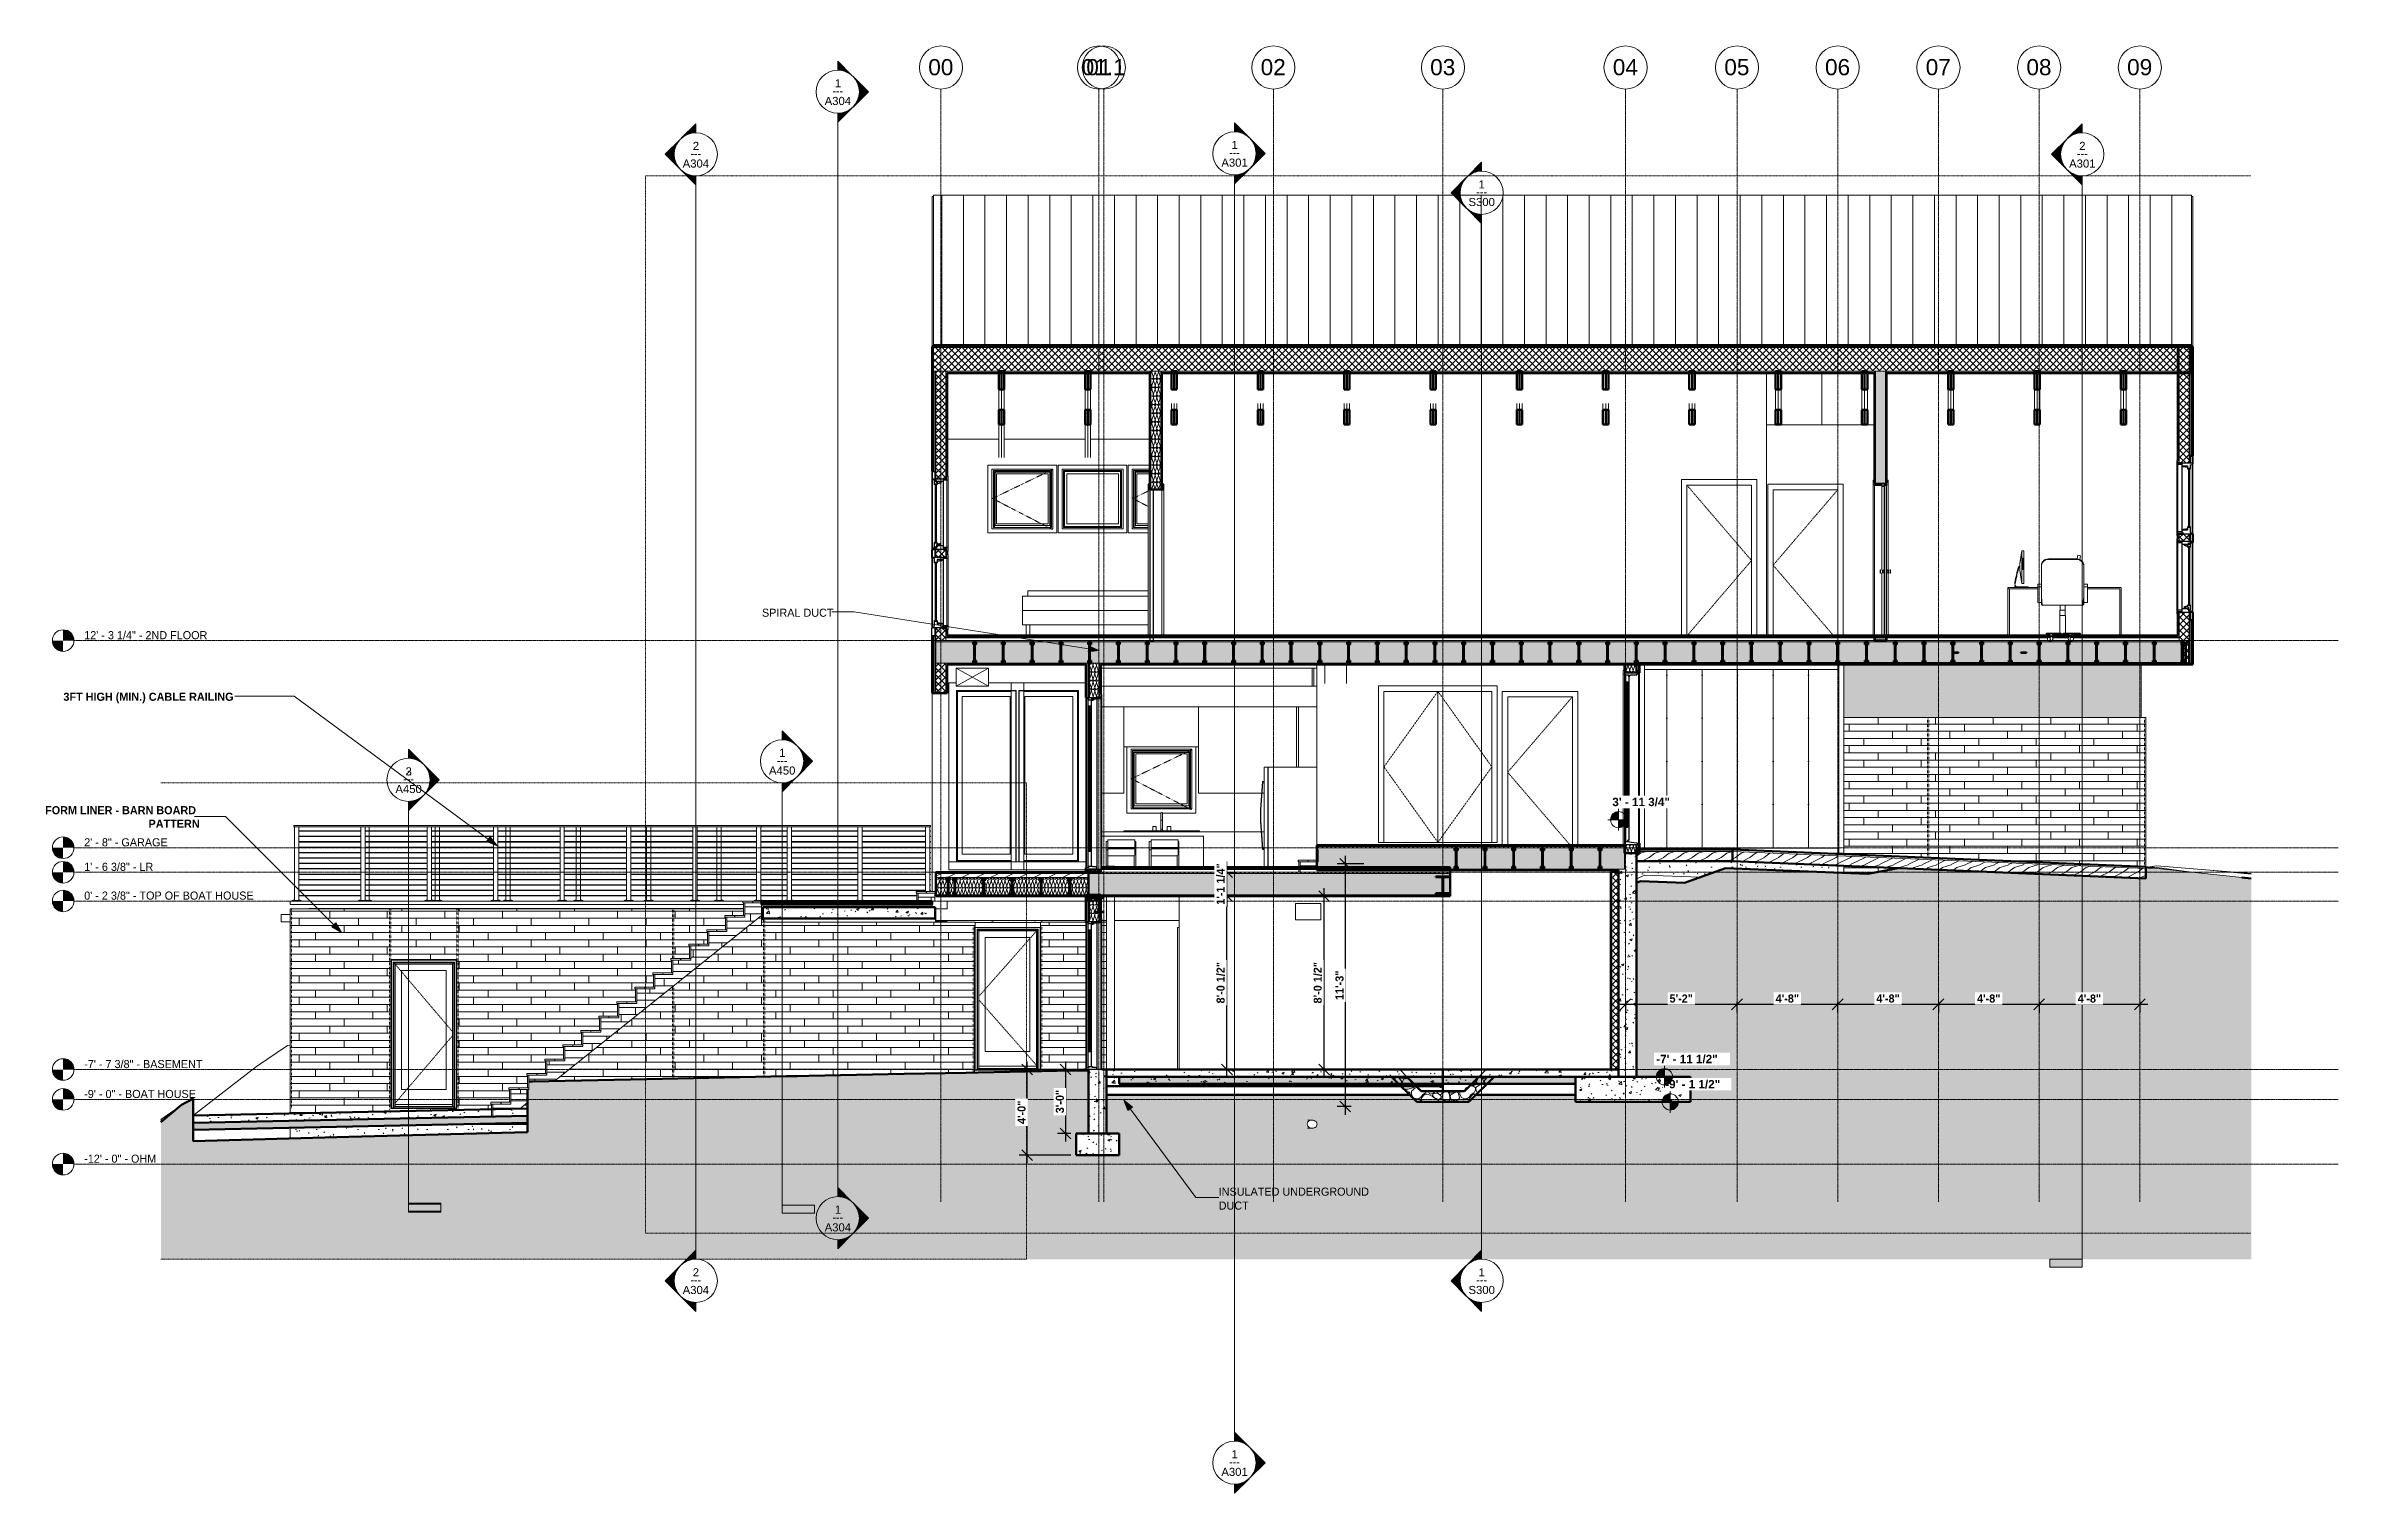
# Model space of a CAD drawing. Header units: inches. Extents: x -3210 to -1935, y -327 to 478.
import ezdxf

# ---------------------------------------------------------------- set-up
doc = ezdxf.new("R2010")
doc.units = ezdxf.units.IN
doc.header["$MEASUREMENT"] = 0
for name, pattern in [('Aligning Line 1_8_', [0.25, 0.125, -0.125]), ('Dash 1_16_', [0.125, 0.0625, -0.0625]), ('Grid Line 1_2_', [0.875, 0.5, -0.125, 0.125, -0.125])]:
    doc.linetypes.add(name, pattern=pattern)
for name, color, linetype, lineweight in [('A-ANNO-DIMS-1', 211, 'Continuous', 30), ('A-ANNO-NOTE', 131, 'Continuous', 9), ('A-CLNG', 13, 'Continuous', 18), ('A-CLNG-1', 13, 'Continuous', 60), ('A-CLNG-PATT-1', 13, 'Continuous', 9), ('A-DETL-1', 90, 'Dash 1_16_', 9), ('A-DOOR', 31, 'Continuous', 18), ('A-DOOR-1', 31, 'Continuous', 9), ('A-DOOR-2', 31, 'Continuous', 30), ('A-DOOR-3', 31, 'Dash 1_16_', 9), ('A-DOOR-4', 31, 'Continuous', 60), ('A-DOOR-5', 31, 'Continuous', 40), ('A-DOOR-FRAM', 31, 'Continuous', 30), ('A-DOOR-FRAM-1', 31, 'Continuous', 9), ('A-DOOR-GLAZ', 31, 'Continuous', 9), ('A-FLOR', 192, 'Continuous', 18), ('A-FLOR-1', 192, 'Continuous', 60), ('A-FLOR-HRAL', 11, 'Continuous', 9), ('A-FLOR-LEVL', 51, 'Continuous', 9), ('A-FLOR-LEVL-1', 51, 'Grid Line 1_2_', 9), ('A-FLOR-MCUT', 51, 'Continuous', 18), ('A-FLOR-MCUT-1', 51, 'Continuous', 60), ('A-FLOR-PATT-1', 8, 'Continuous', 9), ('A-GLAZ', 151, 'Continuous', 18), ('A-GLAZ-1', 151, 'Continuous', 9), ('A-GLAZ-2', 151, 'Continuous', 30), ('A-GLAZ-3', 151, 'Dash 1_16_', 9), ('A-GLAZ-CWMG', 51, 'Continuous', 9), ('A-ROOF', 132, 'Continuous', 18), ('A-ROOF-1', 132, 'Continuous', 60), ('A-ROOF-PATT-1', 132, 'Continuous', 9), ('A-WALL', 113, 'Continuous', 18), ('A-WALL-1', 113, 'Continuous', 60), ('A-WALL-PATT-1', 111, 'Continuous', 9), ('C-TOPO', 7, 'Continuous', 9), ('C-TOPO-1', 7, 'Continuous', 60), ('C-TOPO-MAJR', 7, 'Continuous', 80), ('G-ANNO-DIMS', 111, 'Continuous', 9), ('G-ANNO-SYMB', 111, 'Aligning Line 1_8_', 9), ('G-ANNO-SYMB-1', 111, 'Continuous', 9), ('G-ANNO-TEXT', 231, 'Continuous', 9), ('I-FURN', 30, 'Continuous', 9), ('I-WALL', 2, 'Continuous', 18), ('I-WALL-1', 2, 'Continuous', 60), ('M-HVAC-DUCT', 70, 'Continuous', 9), ('M-HVAC-DUCT-ANNO', 70, 'Continuous', 9), ('P-PIPE', 3, 'Continuous', 9), ('P-SANR-FIXT', 6, 'Continuous', 9), ('Q-CASE', 31, 'Continuous', 9), ('Q-SPCQ', 91, 'Continuous', 9), ('S-BEAM', 12, 'Continuous', 9), ('S-BEAM-1', 12, 'Continuous', 60), ('S-FNDN', 32, 'Continuous', 18), ('S-FNDN-1', 32, 'Continuous', 60), ('S-FNDN-2', 32, 'Continuous', 9), ('S-GRID-1', 1, 'Grid Line 1_2_', 9), ('S-GRID-IDEN', 1, 'Continuous', 9), ('S-STRS', 31, 'Continuous', 9)]:
    doc.layers.add(name, color=color, linetype=linetype, lineweight=lineweight)
doc.styles.add('Arial', font='arial.ttf', dxfattribs={"height": 9})
doc.styles.add('Arial_1', font='arial.ttf', dxfattribs={"height": 4.5})
doc.styles.add('Arial_B', font='arialbd.ttf', dxfattribs={"height": 4.642857})
doc.styles.add('Century Gothic', font='ufonts.com_century-gothic.ttf', dxfattribs={"height": 4.5})
doc.styles.add('Century Gothic_B', font='GOTHICB.TTF', dxfattribs={"height": 4.5})
doc.dimstyles.new('OD__1_16__Tol__', dxfattribs={"dimscale": 12, "dimtxt": 4.698757, "dimasz": 0.5, "dimexe": 0.375, "dimexo": 0.25, "dimgap": 0.0625, "dimtad": 1, "dimdec": 4, "dimrnd": 0.0625, "dimzin": 3, "dimdsep": 46, "dimlunit": 4, "dimtxsty": 'Century Gothic_B', "dimblk1": 'OBLIQUE', "dimblk2": 'OBLIQUE', "dimsah": 1, "dimcen": 0.09, "dimdle": 0.375, "dimazin": 0, "dimtfac": 1, "dimtdec": 4, "dimtix": 1, "dimtmove": 0, "dimatfit": 3, "dimfxl": 1, "dimtvp": 1, "dimtfill": 1, "dimfrac": 2, "dimtolj": 1, "dimtzin": 0, "dimlwd": 30, "dimlwe": 30, "dimarcsym": 2})
doc.dimstyles.new('OD__1_8__Tol__', dxfattribs={"dimscale": 12, "dimtxt": 4.698757, "dimasz": 0.5, "dimexe": 0.375, "dimexo": 0.25, "dimgap": 0.0625, "dimtad": 1, "dimdec": 3, "dimrnd": 0.125, "dimzin": 3, "dimdsep": 46, "dimlunit": 4, "dimtxsty": 'Century Gothic_B', "dimblk1": 'OBLIQUE', "dimblk2": 'OBLIQUE', "dimsah": 1, "dimcen": 0.09, "dimdle": 0.375, "dimazin": 0, "dimtfac": 1, "dimtdec": 4, "dimtix": 1, "dimtmove": 0, "dimatfit": 3, "dimfxl": 1, "dimtvp": 1, "dimtfill": 1, "dimfrac": 2, "dimtolj": 1, "dimtzin": 0, "dimlwd": 30, "dimlwe": 30, "dimarcsym": 2})
doc.dimstyles.new('OD__1__Tol__', dxfattribs={"dimscale": 12, "dimtxt": 4.698757, "dimasz": 0.5, "dimexe": 0.375, "dimexo": 0.25, "dimgap": 0.0625, "dimtad": 1, "dimdec": 0, "dimzin": 3, "dimdsep": 46, "dimlunit": 4, "dimtxsty": 'Century Gothic_B', "dimblk1": 'OBLIQUE', "dimblk2": 'OBLIQUE', "dimsah": 1, "dimcen": 0.09, "dimdle": 0.375, "dimazin": 0, "dimtfac": 1, "dimtdec": 4, "dimtix": 1, "dimtmove": 0, "dimatfit": 3, "dimfxl": 1, "dimtvp": 1, "dimtfill": 1, "dimfrac": 2, "dimtolj": 1, "dimtzin": 0, "dimlwd": 30, "dimlwe": 30, "dimarcsym": 2})
pattern_1 = [(0, (-2422.521, 124.937), (15.36, 3.84), [0.634, -10.886, 0.634, -10.886, -61.44]), (0, (-2422.521, 124.937), (15.36, 3.84), [-23.04, 0.634, -22.406, 0.634, -10.886, -26.88]), (0, (-2422.521, 124.937), (15.36, 3.84), [-57.6, 0.634, -7.046, 0.634, -18.566]), (120, (-2416.761, 126.857), (-11.005538, 11.38215), [0.634, -10.886, 0.634, -10.886, -61.44]), (120, (-2416.761, 126.857), (-11.005538, 11.38215), [-23.04, 0.634, -22.406, 0.634, -10.886, -26.88]), (120, (-2416.761, 126.857), (-11.005538, 11.38215), [-57.6, 0.634, -7.046, 0.634, -18.566]), (240, (-2414.841, 134.537), (-4.354462, -15.22215), [0.634, -10.886, 0.634, -10.886, -61.44]), (240, (-2414.841, 134.537), (-4.354462, -15.22215), [-23.04, 0.634, -22.406, 0.634, -10.886, -26.88]), (240, (-2414.841, 134.537), (-4.354462, -15.22215), [-57.6, 0.634, -7.046, 0.634, -18.566])]
pattern_2 = [(45, (-2422.521, 124.937), (-1.856155, 1.856155), []), (135, (-2422.521, 124.937), (-1.856155, -1.856155), [])]
pattern_3 = [(0, (-2422.521, 124.937), (0, 2.399), []), (315, (-2422.521, 124.937), (2.398506, 0), [3.393, -3.393]), (45, (-2422.521, 124.937), (2.398506, 0), [3.393, -3.393])]
pattern_4 = [(216.87, (-2419.322, 132.934), (23.9897714, 15.993643), [3.998, -35.986]), (206.565, (-2414.524, 130.535), (-7.99708, -7.99662), [8.941, -8.941]), (198.435, (-2414.524, 126.537), (-15.993845, -7.997098), [5.058, -20.23])]
pattern_5 = [(161.57, (-2422.281, 125.177), (-1.92045124, 0.00015035), [0, -13.661, 1.517, 0]), (18.43, (-2422.761, 125.177), (-1.92045124, -0.00015035), [0, -13.661, 1.517, 0]), (108.43, (-2422.281, 125.177), (0.9599691, -4.80073665), [4.553, -10.625]), (71.57, (-2422.761, 125.177), (0.9599691, 4.80073665), [4.553, -10.625])]
pattern_6 = [(50, (-2422.521, 124.937), (13.77135, -1.20496), [1.44, -15.84]), (355, (-2422.521, 124.937), (-2.66442, 14.44218), [1.152, -12.672]), (100.451, (-2421.373, 124.837), (11.10708, 13.23737), [1.224, -13.462]), (46.184, (-2422.521, 128.777), (20.4913, -3.17785), [2.16, -23.76]), (96.636, (-2420.813, 128.513), (17.94587, 18.70315), [1.836, -20.193]), (351.184, (-2422.52, 128.777), (17.9454, 18.7026), [1.728, -19.008]), (21, (-2420.601, 127.817), (11.46052, -7.73037), [1.44, -15.84]), (326, (-2420.601, 127.817), (4.67135, 13.92315), [1.152, -12.672]), (71.451, (-2419.646, 127.173), (16.13207, 6.19284), [1.224, -13.462]), (37.5, (-2422.521, 124.937), (0.233123, 6.39175), [0.634, -11.885, 0.634, -12.23, -12.72]), (37.5, (-2422.521, 124.937), (0.233123, 6.39175), [-25.382, 0.634, -12.086]), (7.5, (-2422.521, 124.937), (5.05073, 7.57304), [0.634, -6.701, 0.634, -11.597, -4.848]), (7.5, (-2422.521, 124.937), (5.05073, 7.57304), [-19.565, 0.634, -4.214]), (327.5, (-2426.802, 124.937), (10.24958, -0.43289), [0.634, -4.166, 0.634, -14.342, -19.872]), (327.5, (-2426.802, 124.937), (10.24958, -0.43289), [-19.776, 0.634, -19.238]), (317.5, (-2428.722, 124.937), (11.19739, 1.92214), [0.634, -5.606, 0.634, -9.312, -14.112]), (317.5, (-2428.722, 124.937), (11.19739, 1.92214), [-16.186, 0.634, -13.478])]
pattern_7 = [(212.005, (-2424.133, 128.968), (-80.619876, -53.746335), [2.535, -250.987]), (213.69, (-2422.521, 130.043), (-26.87387, -26.87325), [1.938, -94.955]), (198.435, (-2421.715, 130.312), (-53.747, -26.8734), [0.85, -84.131]), (180, (-2420.64, 130.312), (-3e-15, -26.873), [1.075, -25.798]), (161.565, (-2419.833, 130.043), (-26.87304, 2e-05), [0.85, -84.131]), (333.435, (-2419.565, 149.392), (26.87306, 2e-05), [1.202, -58.889]), (296.565, (-2419.833, 149.93), (26.87304, -26.87309), [0.601, -59.49]), (270, (-2419.833, 151.273), (26.873, 2e-15), [1.344, -25.53]), (186.34, (-2419.565, 133.806), (-214.986308, -26.872903), [2.433, -240.914]), (296.565, (-2413.653, 150.467), (26.87304, -26.87309), [0.601, -59.49]), (303.69, (-2414.19, 151.273), (26.87325, -26.87387), [0.969, -95.924]), (229.399, (-2409.89, 139.449), (-134.365571, -161.240653), [2.478, -245.282]), (243.435, (-2409.084, 141.061), (2e-05, -26.87306), [1.803, -58.288]), (213.69, (-2399.678, 138.105), (-26.87387, -26.87325), [0.969, -95.924]), (33.69, (-2407.74, 130.581), (26.87387, 26.87325), [0.969, -95.924]), (0, (-2408.278, 130.58), (0, 26.873), [0.537, -26.336]), (333.435, (-2408.815, 130.85), (26.87306, 2e-05), [0.601, -59.49]), (284.036, (-2409.084, 131.925), (26.87309, -80.61944), [1.108, -109.693]), (270, (-2409.084, 132.462), (26.873, 2e-15), [0.537, -26.336]), (243.435, (-2409.084, 132.999), (2e-05, -26.87306), [0.601, -59.49]), (135, (-2409.084, 133.268), (-26.8729, 2e-15), [0.38, -37.625]), (90, (-2409.084, 133), (-26.873, 2e-15), [0.269, -26.605]), (18.435, (-2399.41, 145.361), (53.747, 26.8734), [1.7, -83.281]), (6.34, (-2397.797, 145.899), (214.986308, 26.872903), [2.433, -240.914]), (180, (-2398.872, 139.45), (-3e-15, -26.873), [1.612, -25.261]), (197.354, (-2394.573, 140.793), (-80.6202226, -26.8732298), [4.505, -445.973]), (198.435, (-2393.766, 141.061), (-53.747, -26.8734), [0.85, -84.131]), (213.69, (-2392.96, 141.599), (-26.87387, -26.87325), [0.969, -95.924]), (251.565, (-2392.691, 142.405), (-2e-05, -26.87304), [0.85, -84.131]), (243.435, (-2392.423, 142.943), (2e-05, -26.87306), [0.601, -59.49]), (270, (-2392.423, 143.48), (26.873, 2e-15), [0.537, -26.336]), (293.199, (-2393.229, 145.361), (26.874084, -53.74642), [2.047, -202.614]), (315, (-2394.035, 146.167), (26.8729, 0), [1.14, -36.864]), (0, (-2395.38, 146.167), (0, 26.873), [1.344, -25.53]), (341.565, (-2401.291, 139.718), (26.87304, -2e-05), [0.85, -84.131]), (303.69, (-2401.828, 140.524), (26.87325, -26.87387), [0.969, -95.924]), (279.462, (-2402.097, 142.136), (26.87256, -134.366403), [1.635, -161.829]), (270, (-2402.097, 143.75), (26.873, 2e-15), [1.612, -25.261]), (239.036, (-2401.291, 145.092), (-26.873028, -53.74617), [1.567, -155.13]), (188.13, (-2399.41, 145.361), (-161.240193, -26.872598), [1.9, -188.123]), (116.565, (-2419.296, 144.555), (-26.87304, 26.87309), [0.601, -59.49]), (135, (-2418.758, 144.018), (-26.8729, 2e-15), [0.76, -37.244]), (168.69, (-2417.415, 143.749), (-26.872813, 0.000228), [1.37, -135.657]), (191.31, (-2416.071, 144.018), (-107.493183, -26.873136), [1.37, -135.657]), (194.036, (-2414.996, 144.286), (-80.61944, -26.87309), [1.108, -109.693]), (236.31, (-2414.459, 145.092), (-26.87322, -53.74604), [0.969, -95.924]), (236.31, (-2413.921, 145.899), (-26.87322, -53.74604), [0.969, -95.924]), (270, (-2413.92, 146.705), (26.873, 2e-15), [0.806, -26.067]), (291.801, (-2414.459, 148.049), (26.872702, -53.746922), [1.447, -143.27]), (116.565, (-2414.19, 142.405), (-26.87304, 26.87309), [1.202, -58.889]), (168.69, (-2412.846, 142.136), (-26.872813, 0.000228), [1.37, -135.657]), (194.036, (-2411.771, 142.405), (-80.61944, -26.87309), [1.108, -109.693]), (225, (-2410.965, 143.211), (2e-15, -26.8729), [1.14, -36.864]), (251.565, (-2410.697, 144.018), (-2e-05, -26.87304), [0.85, -84.131]), (296.565, (-2411.234, 145.092), (26.87304, -26.87309), [1.202, -58.889]), (315, (-2411.771, 145.63), (26.8729, 0), [0.76, -37.244]), (326.31, (-2412.578, 146.167), (53.74604, -26.87322), [0.969, -95.924]), (0, (-2413.115, 146.167), (0, 26.873), [0.537, -26.336]), (33.69, (-2413.921, 145.63), (26.87387, 26.87325), [0.969, -95.924]), (71.565, (-2414.19, 144.824), (2e-05, 26.87304), [0.85, -84.131]), (63.435, (-2414.459, 144.286), (-2e-05, 26.87306), [0.601, -59.49]), (71.565, (-2414.727, 143.48), (2e-05, 26.87304), [0.85, -84.131]), (104.036, (-2414.727, 142.405), (-26.87309, 80.61944), [1.108, -109.693]), (45, (-2415.265, 141.868), (0, 26.8729), [0.76, -37.244]), (18.435, (-2416.071, 141.599), (53.747, 26.8734), [0.85, -84.131]), (0, (-2417.415, 141.6), (0, 26.873), [1.344, -25.53]), (14.036, (-2418.49, 141.33), (80.61944, 26.87309), [1.108, -109.693]), (341.565, (-2419.296, 141.599), (26.87304, -2e-05), [0.85, -84.131]), (270, (-2419.296, 142.405), (26.873, 2e-15), [0.806, -26.067]), (225, (-2418.49, 143.211), (2e-15, -26.8729), [1.14, -36.864]), (198.435, (-2416.877, 143.749), (-53.747, -26.8734), [1.7, -83.281]), (180, (-2415.534, 143.75), (-3e-15, -26.873), [1.344, -25.53]), (153.435, (-2414.996, 143.48), (-26.87306, -2e-05), [0.601, -59.49]), (206.565, (-2404.784, 139.18), (-26.87309, -26.87304), [0.601, -59.49]), (146.31, (-2403.978, 138.643), (-53.74604, 26.87322), [0.969, -95.924]), (119.745, (-2402.903, 136.762), (-80.619755, 134.366041), [2.167, -214.493]), (95.711, (-2402.635, 134.074), (-26.874985, 241.859121), [2.701, -267.372]), (90, (-2402.635, 133.806), (-26.873, 2e-15), [0.269, -26.605]), (63.435, (-2402.903, 133.268), (-2e-05, 26.87306), [0.601, -59.49]), (26.565, (-2403.441, 132.999), (26.87309, 26.87304), [0.601, -59.49]), (0, (-2404.247, 133), (0, 26.873), [0.806, -26.067]), (0, (-2404.516, 133), (0, 26.873), [0.269, -26.605]), (0, (-2405.053, 133), (0, 26.873), [0.537, -26.336]), (326.31, (-2405.859, 133.537), (53.74604, -26.87322), [0.969, -95.924]), (333.435, (-2406.397, 133.806), (26.87306, 2e-05), [0.601, -59.49]), (284.036, (-2406.666, 134.881), (26.87309, -80.61944), [1.108, -109.693]), (270, (-2406.666, 135.418), (26.873, 2e-15), [0.537, -26.336]), (270, (-2406.666, 136.224), (26.873, 2e-15), [0.806, -26.067]), (258.69, (-2406.397, 137.568), (-0.000228, -26.872813), [1.37, -135.657]), (231.34, (-2405.322, 138.912), (-80.620223, -107.493037), [1.721, -170.352]), (270, (-2399.678, 138.374), (26.873, 2e-15), [0.269, -26.605]), (270, (-2399.678, 138.643), (26.873, 2e-15), [0.269, -26.605]), (326.31, (-2400.485, 139.18), (53.74604, -26.87322), [0.969, -95.924]), (333.435, (-2402.097, 139.987), (26.87306, 2e-05), [1.803, -58.288]), (0, (-2403.44, 139.987), (0, 26.873), [1.344, -25.53]), (63.435, (-2403.709, 139.449), (-2e-05, 26.87306), [0.601, -59.49]), (90, (-2403.71, 138.374), (-26.873, 2e-15), [1.075, -25.798]), (135, (-2402.903, 137.568), (-26.8729, 2e-15), [1.14, -36.864]), (161.565, (-2402.097, 137.299), (-26.87304, 2e-05), [0.85, -84.131]), (180, (-2401.29, 137.3), (-3e-15, -26.873), [0.806, -26.067]), (198.435, (-2400.485, 137.568), (-53.747, -26.8734), [0.85, -84.131]), (351.87, (-2410.965, 152.08), (26.873028, -0.000376), [3.8, -186.222]), (14.036, (-2412.04, 151.811), (80.61944, 26.87309), [1.108, -109.693]), (53.13, (-2412.846, 150.736), (53.746544, 80.620104), [1.344, -133.023]), (95.194, (-2412.578, 147.78), (-26.871261, 268.732839), [2.968, -293.857]), (101.31, (-2412.309, 146.436), (-26.873136, 107.493183), [1.37, -135.657]), (143.13, (-2411.234, 145.63), (-80.620104, 53.746544), [1.344, -133.023]), (161.565, (-2410.428, 145.361), (-26.87304, 2e-05), [0.85, -84.131]), (198.435, (-2409.622, 145.63), (-53.747, -26.8734), [0.85, -84.131]), (225, (-2408.278, 146.974), (2e-15, -26.8729), [1.9, -36.104]), (228.814, (-2406.397, 149.123), (-161.239614, -188.112355), [2.857, -282.81]), (251.565, (-2406.128, 149.93), (-2e-05, -26.87304), [0.85, -84.131]), (270, (-2406.128, 150.198), (26.873, 2e-15), [0.269, -26.605]), (288.435, (-2406.397, 151.005), (26.8734, -53.747), [0.85, -84.131]), (326.31, (-2407.203, 151.542), (53.74604, -26.87322), [0.969, -95.924]), (90, (-2419.565, 145.092), (-26.873, 2e-15), [1.881, -24.992]), (338.199, (-2415.802, 148.586), (80.619823, -26.872882), [1.447, -143.27]), (0, (-2417.415, 148.586), (0, 26.873), [1.612, -25.261]), (30.964, (-2418.758, 147.78), (80.619199, 53.74697), [1.567, -155.13]), (45, (-2419.565, 146.974), (0, 26.8729), [1.14, -36.864]), (90, (-2423.864, 136.493), (-26.873, 2e-15), [1.881, -24.992]), (116.565, (-2423.058, 134.881), (-26.87304, 26.87309), [1.803, -58.288]), (153.435, (-2421.446, 134.074), (-26.87306, -2e-05), [1.803, -58.288]), (180, (-2420.102, 134.074), (-3e-15, -26.873), [1.344, -25.53]), (218.66, (-2418.758, 135.149), (-26.873042, -26.873378), [1.721, -170.352]), (231.34, (-2417.684, 136.493), (-80.620223, -107.493037), [1.721, -170.352]), (213.69, (-2416.071, 137.568), (-26.87387, -26.87325), [1.938, -94.955]), (239.036, (-2415.265, 138.912), (-26.873028, -53.74617), [1.567, -155.13]), (270, (-2415.265, 139.45), (26.873, 2e-15), [0.537, -26.336]), (270, (-2415.265, 140.255), (26.873, 2e-15), [0.806, -26.067]), (315, (-2416.071, 141.061), (26.8729, 0), [1.14, -36.864]), (350.538, (-2417.684, 141.33), (26.873645, 0.00015), [1.635, -161.829]), (14.036, (-2419.833, 140.793), (80.61944, 26.87309), [2.216, -108.585]), (18.435, (-2422.252, 139.987), (53.747, 26.8734), [2.549, -82.431]), (45, (-2423.058, 139.18), (0, 26.8729), [1.14, -36.864]), (45, (-2423.864, 138.374), (0, 26.8729), [1.14, -36.864]), (108.435, (-2417.952, 132.462), (-26.8734, 53.747), [1.7, -83.281]), (126.87, (-2417.146, 131.387), (-26.873848, 26.873352), [1.344, -133.023]), (146.31, (-2416.34, 130.85), (-53.74604, 26.87322), [0.969, -95.924]), (161.565, (-2415.534, 130.581), (-26.87304, 2e-05), [0.85, -84.131]), (135, (-2414.727, 129.775), (-26.8729, 2e-15), [1.14, -36.864]), (161.565, (-2413.921, 129.506), (-26.87304, 2e-05), [0.85, -84.131]), (180, (-2413.115, 129.506), (-3e-15, -26.873), [0.806, -26.067]), (206.565, (-2412.578, 129.775), (-26.87309, -26.87304), [0.601, -59.49]), (206.565, (-2411.503, 130.312), (-26.87309, -26.87304), [1.202, -58.889]), (189.462, (-2409.89, 130.581), (-134.366403, -26.87256), [1.635, -161.829]), (243.435, (-2409.353, 131.656), (2e-05, -26.87306), [1.202, -58.889]), (270, (-2409.353, 131.925), (26.873, 2e-15), [0.269, -26.605]), (270, (-2409.353, 132.462), (26.873, 2e-15), [0.537, -26.336]), (326.31, (-2410.159, 134.074), (53.74604, -26.87322), [0.969, -95.924]), (327.995, (-2412.309, 135.418), (134.367248, -80.618618), [2.535, -250.987]), (329.036, (-2413.653, 136.224), (53.74617, -26.873028), [1.567, -155.13]), (341.565, (-2415.265, 136.762), (26.87304, -2e-05), [1.7, -83.281]), (0, (-2416.34, 136.762), (0, 26.873), [1.075, -25.798]), (33.69, (-2417.146, 136.224), (26.87387, 26.87325), [0.969, -95.924]), (53.13, (-2417.952, 135.149), (53.746544, 80.620104), [1.344, -133.023]), (63.435, (-2418.49, 134.074), (-2e-05, 26.87306), [1.202, -58.889]), (225, (-2406.128, 131.925), (2e-15, -26.8729), [1.14, -36.864]), (236.31, (-2405.591, 132.731), (-26.87322, -53.74604), [0.969, -95.924]), (270, (-2405.59, 133), (26.873, 2e-15), [0.269, -26.605]), (315, (-2406.128, 133.537), (26.8729, 0), [0.76, -37.244]), (333.435, (-2407.203, 134.074), (26.87306, 2e-05), [1.202, -58.889]), (18.435, (-2408.815, 133.537), (53.747, 26.8734), [1.7, -83.281]), (75.964, (-2409.084, 132.462), (-0.000357, 26.87343), [1.108, -109.693]), (71.565, (-2421.177, 127.356), (2e-05, 26.87304), [0.85, -84.131]), (135, (-2420.64, 126.819), (-26.8729, 2e-15), [0.76, -37.244]), (146.31, (-2419.833, 126.281), (-53.74604, 26.87322), [0.969, -95.924]), (153.435, (-2418.758, 125.744), (-26.87306, -2e-05), [1.202, -58.889]), (180, (-2418.49, 125.744), (-3e-15, -26.873), [0.269, -26.605]), (161.565, (-2417.684, 125.475), (-26.87304, 2e-05), [0.85, -84.131]), (180, (-2416.61, 125.475), (-3e-15, -26.873), [1.075, -25.798]), (198.435, (-2415.802, 125.744), (-53.747, -26.8734), [0.85, -84.131]), (210.964, (-2414.459, 126.55), (-80.619199, -53.74697), [1.567, -155.13]), (206.565, (-2413.921, 126.819), (-26.87309, -26.87304), [0.601, -59.49]), (251.565, (-2413.653, 127.625), (-2e-05, -26.87304), [0.85, -84.131]), (303.69, (-2414.19, 128.431), (26.87325, -26.87387), [0.969, -95.924]), (306.87, (-2414.996, 129.506), (26.873848, -26.873352), [1.344, -133.023]), (323.13, (-2416.071, 130.312), (80.620104, -53.746544), [1.344, -133.023]), (345.964, (-2417.146, 130.581), (26.87343, 0.000357), [1.108, -109.693]), (18.435, (-2417.952, 130.312), (53.747, 26.8734), [0.85, -84.131]), (30.964, (-2419.296, 129.506), (80.619199, 53.74697), [1.567, -155.13]), (39.806, (-2420.908, 128.162), (26.872563, 26.87335), [2.099, -207.788]), (135, (-2412.846, 125.744), (-26.8729, 2e-15), [0.38, -37.625]), (153.435, (-2412.309, 125.475), (-26.87306, -2e-05), [0.601, -59.49]), (191.31, (-2410.965, 125.744), (-107.493183, -26.873136), [1.37, -135.657]), (165.964, (-2409.89, 125.475), (-26.87343, -0.000357), [1.108, -109.693]), (175.236, (-2406.666, 125.206), (-26.872853, -0.000164), [3.236, -320.361]), (206.565, (-2406.128, 125.475), (-26.87309, -26.87304), [0.601, -59.49]), (225, (-2405.591, 126.012), (2e-15, -26.8729), [0.76, -37.244]), (270, (-2405.59, 127.356), (26.873, 2e-15), [1.344, -25.53]), (270, (-2405.59, 128.162), (26.873, 2e-15), [0.806, -26.067]), (308.66, (-2406.666, 129.506), (26.873378, -26.873042), [1.721, -170.352]), (338.199, (-2408.009, 130.043), (80.619823, -26.872882), [1.447, -143.27]), (348.69, (-2409.353, 130.312), (26.872813, -0.000228), [1.37, -135.657]), (18.435, (-2411.771, 129.506), (53.747, 26.8734), [2.549, -82.431]), (36.87, (-2412.846, 128.7), (26.873352, 26.873848), [1.344, -133.023]), (68.199, (-2413.384, 127.356), (26.872882, 80.619823), [1.447, -143.27]), (101.31, (-2413.115, 126.012), (-26.873136, 107.493183), [1.37, -135.657]), (348.69, (-2415.534, 151.542), (26.872813, -0.000228), [1.37, -135.657]), (354.806, (-2418.49, 151.811), (26.873363, 0.000201), [2.968, -293.857]), (0, (-2419.296, 151.81), (0, 26.873), [0.806, -26.067]), (45, (-2419.833, 151.273), (0, 26.8729), [0.76, -37.244]), (180, (-2417.684, 148.855), (-3e-15, -26.873), [0.806, -26.067]), (188.13, (-2415.802, 149.123), (-161.240193, -26.872598), [1.9, -188.123]), (172.875, (-2413.653, 148.855), (-26.87349, 0.00024), [2.167, -214.493]), (225, (-2413.384, 149.123), (2e-15, -26.8729), [0.38, -37.625]), (270, (-2413.384, 149.93), (26.873, 2e-15), [0.806, -26.067]), (161.565, (-2404.784, 150.736), (-26.87304, 2e-05), [0.85, -84.131]), (180, (-2403.71, 150.736), (-3e-15, -26.873), [1.075, -25.798]), (198.435, (-2402.903, 151.005), (-53.747, -26.8734), [0.85, -84.131]), (170.538, (-2401.291, 150.736), (-26.873645, -0.00015), [1.635, -161.829]), (213.69, (-2400.485, 151.273), (-26.87387, -26.87325), [0.969, -95.924]), (270, (-2400.485, 151.542), (26.873, 2e-15), [0.269, -26.605]), (296.565, (-2400.753, 152.08), (26.87304, -26.87309), [0.601, -59.49]), (341.565, (-2402.366, 152.617), (26.87304, -2e-05), [1.7, -83.281]), (341.565, (-2403.978, 153.154), (26.87304, -2e-05), [1.7, -83.281]), (14.036, (-2405.053, 152.886), (80.61944, 26.87309), [1.108, -109.693]), (45, (-2405.859, 152.08), (0, 26.8729), [1.14, -36.864]), (104.036, (-2405.591, 151.005), (-26.87309, 80.61944), [1.108, -109.693]), (0, (-2426.552, 127.625), (0, 26.873), [0.269, -26.605]), (315, (-2427.089, 128.162), (26.8729, 0), [0.76, -37.244]), (274.764, (-2427.358, 131.387), (26.875449, -295.606197), [3.236, -320.361]), (255.964, (-2427.089, 132.462), (0.000357, -26.87343), [1.108, -109.693]), (225, (-2426.552, 132.999), (2e-15, -26.8729), [0.76, -37.244]), (198.435, (-2424.133, 133.806), (-53.747, -26.8734), [2.549, -82.431]), (180, (-2423.864, 133.806), (-3e-15, -26.873), [0.269, -26.605]), (171.87, (-2421.983, 133.537), (-26.873028, 0.000376), [1.9, -188.123]), (146.31, (-2418.758, 133.268), (-53.74604, 26.87322), [0.969, -95.924]), (108.435, (-2418.221, 131.656), (-26.8734, 53.747), [1.7, -83.281]), (90, (-2418.22, 131.387), (-26.873, 2e-15), [0.269, -26.605]), (71.565, (-2418.49, 130.581), (2e-05, 26.87304), [0.85, -84.131]), (26.565, (-2419.027, 130.312), (26.87309, 26.87304), [0.601, -59.49]), (18.435, (-2419.833, 130.043), (53.747, 26.8734), [0.85, -84.131]), (126.87, (-2405.322, 128.162), (-26.873848, 26.873352), [1.344, -133.023]), (123.69, (-2404.784, 127.356), (-26.87325, 26.87387), [0.969, -95.924]), (149.036, (-2403.441, 126.55), (-53.74617, 26.873028), [1.567, -155.13]), (168.69, (-2402.097, 126.281), (-26.872813, 0.000228), [1.37, -135.657]), (213.69, (-2401.291, 126.819), (-26.87387, -26.87325), [0.969, -95.924]), (251.565, (-2401.022, 127.625), (-2e-05, -26.87304), [0.85, -84.131]), (270, (-2401.022, 127.894), (26.873, 2e-15), [0.269, -26.605]), (279.462, (-2401.291, 129.506), (26.87256, -134.366403), [1.635, -161.829]), (243.435, (-2401.022, 130.043), (2e-05, -26.87306), [0.601, -59.49]), (270, (-2401.022, 130.312), (26.873, 2e-15), [0.269, -26.605]), (296.565, (-2401.828, 131.925), (26.87304, -26.87309), [1.803, -58.288]), (329.036, (-2403.172, 132.731), (53.74617, -26.873028), [1.567, -155.13]), (8.13, (-2405.053, 132.462), (161.240193, 26.872598), [1.9, -188.123]), (45, (-2406.128, 131.387), (0, 26.8729), [1.52, -36.484]), (45, (-2406.666, 130.85), (0, 26.8729), [0.76, -37.244]), (90, (-2406.666, 130.043), (-26.873, 2e-15), [0.806, -26.067]), (123.69, (-2406.128, 129.237), (-26.87325, 26.87387), [0.969, -95.924]), (101.31, (-2402.097, 134.074), (-26.873136, 107.493183), [1.37, -135.657]), (108.435, (-2401.828, 133.268), (-26.8734, 53.747), [0.85, -84.131]), (135, (-2401.56, 132.999), (-26.8729, 2e-15), [0.38, -37.625]), (180, (-2400.753, 133), (-3e-15, -26.873), [0.806, -26.067]), (213.69, (-2399.947, 133.537), (-26.87387, -26.87325), [0.969, -95.924]), (187.125, (-2397.797, 133.806), (-188.113443, -26.873064), [2.167, -214.493]), (236.31, (-2397.26, 134.612), (-26.87322, -53.74604), [0.969, -95.924]), (270, (-2397.26, 134.88), (26.873, 2e-15), [0.269, -26.605]), (288.435, (-2397.529, 135.687), (26.8734, -53.747), [0.85, -84.131]), (285.945, (-2398.066, 137.568), (26.872526, -80.620535), [1.956, -193.684]), (315, (-2398.604, 138.105), (26.8729, 0), [0.76, -37.244]), (18.435, (-2399.41, 137.837), (53.747, 26.8734), [0.85, -84.131]), (29.745, (-2401.291, 136.762), (134.366041, 80.619755), [2.167, -214.493]), (18.435, (-2402.097, 136.493), (53.747, 26.8734), [0.85, -84.131]), (75.964, (-2402.366, 135.418), (-0.000357, 26.87343), [1.108, -109.693]), (180, (-2410.16, 142.405), (-3e-15, -26.873), [0.806, -26.067]), (180, (-2409.622, 142.405), (-3e-15, -26.873), [0.537, -26.336]), (135, (-2409.084, 141.868), (-26.8729, 2e-15), [0.76, -37.244]), (90, (-2409.084, 141.06), (-26.873, 2e-15), [0.806, -26.067]), (26.565, (-2413.115, 136.762), (26.87309, 26.87304), [1.803, -58.288]), (341.565, (-2413.921, 137.03), (26.87304, -2e-05), [0.85, -84.131]), (300.964, (-2414.727, 138.374), (53.74697, -80.619199), [1.567, -155.13]), (71.565, (-2409.622, 139.18), (2e-05, 26.87304), [0.85, -84.131]), (90, (-2409.622, 137.837), (-26.873, 2e-15), [1.344, -25.53]), (123.69, (-2409.084, 137.03), (-26.87325, 26.87387), [0.969, -95.924]), (153.435, (-2408.009, 136.493), (-26.87306, -2e-05), [1.202, -58.889]), (198.435, (-2407.203, 136.762), (-53.747, -26.8734), [0.85, -84.131]), (243.435, (-2406.934, 137.299), (2e-05, -26.87306), [0.601, -59.49]), (255.964, (-2406.666, 138.374), (0.000357, -26.87343), [1.108, -109.693]), (251.565, (-2406.397, 139.18), (-2e-05, -26.87304), [0.85, -84.131]), (291.801, (-2406.934, 140.524), (26.872702, -53.746922), [1.447, -143.27]), (323.13, (-2408.009, 141.33), (80.620104, -53.746544), [1.344, -133.023]), (18.435, (-2408.815, 141.061), (53.747, 26.8734), [0.85, -84.131]), (63.435, (-2409.353, 139.987), (-2e-05, 26.87306), [1.202, -58.889]), (135, (-2411.503, 135.149), (-26.8729, 2e-15), [1.14, -36.864]), (149.036, (-2410.159, 134.343), (-53.74617, 26.873028), [1.567, -155.13]), (146.31, (-2409.353, 133.806), (-53.74604, 26.87322), [0.969, -95.924]), (180, (-2408.815, 133.806), (-3e-15, -26.873), [0.537, -26.336]), (210.964, (-2407.472, 134.612), (-80.619199, -53.74697), [1.567, -155.13]), (243.435, (-2407.203, 135.149), (2e-05, -26.87306), [0.601, -59.49]), (303.69, (-2407.74, 135.956), (26.87325, -26.87387), [0.969, -95.924]), (321.34, (-2409.084, 137.03), (107.493037, -80.620223), [1.721, -170.352]), (345.964, (-2410.159, 137.299), (26.87343, 0.000357), [1.108, -109.693]), (11.31, (-2411.503, 137.03), (107.493183, 26.873136), [1.37, -135.657]), (26.565, (-2412.04, 136.762), (26.87309, 26.87304), [0.601, -59.49]), (71.565, (-2412.309, 135.956), (2e-05, 26.87304), [0.85, -84.131]), (15.945, (-2412.846, 141.868), (80.620535, 26.872526), [1.956, -193.684]), (29.745, (-2414.727, 140.793), (134.366041, 80.619755), [2.167, -214.493]), (63.435, (-2414.996, 140.255), (-2e-05, 26.87306), [0.601, -59.49]), (90, (-2414.996, 139.45), (-26.873, 2e-15), [0.806, -26.067]), (104.036, (-2414.727, 138.374), (-26.87309, 80.61944), [1.108, -109.693]), (120.964, (-2413.921, 137.03), (-53.74697, 80.619199), [1.567, -155.13]), (153.435, (-2398.872, 151.273), (-26.87306, -2e-05), [0.601, -59.49]), (180, (-2398.335, 151.273), (-3e-15, -26.873), [0.537, -26.336]), (209.745, (-2396.454, 152.348), (-134.366041, -80.619755), [2.167, -214.493]), (225, (-2395.379, 153.423), (2e-15, -26.8729), [1.52, -36.484]), (239.036, (-2394.573, 154.767), (-26.873028, -53.74617), [1.567, -155.13]), (239.036, (-2393.766, 156.111), (-26.873028, -53.74617), [1.567, -155.13]), (270, (-2393.766, 156.38), (26.873, 2e-15), [0.269, -26.605]), (333.435, (-2394.304, 156.648), (26.87306, 2e-05), [0.601, -59.49]), (0, (-2395.11, 156.648), (0, 26.873), [0.806, -26.067]), (45, (-2395.916, 155.842), (0, 26.8729), [1.14, -36.864]), (26.565, (-2399.141, 154.229), (26.87309, 26.87304), [3.605, -56.485]), (30.964, (-2400.485, 153.423), (80.619199, 53.74697), [1.567, -155.13]), (90, (-2400.485, 152.886), (-26.873, 2e-15), [0.537, -26.336]), (128.66, (-2399.41, 151.542), (-26.873378, 26.873042), [1.721, -170.352]), (255.964, (-2402.366, 142.674), (0.000357, -26.87343), [1.108, -109.693]), (281.31, (-2402.635, 144.018), (26.873136, -107.493183), [1.37, -135.657]), (309.806, (-2403.978, 145.63), (26.87335, -26.872563), [2.099, -207.788]), (329.036, (-2405.322, 146.436), (53.74617, -26.873028), [1.567, -155.13]), (345.964, (-2406.397, 146.705), (26.87343, 0.000357), [1.108, -109.693]), (0, (-2407.472, 146.705), (0, 26.873), [1.075, -25.798]), (26.565, (-2408.547, 146.167), (26.87309, 26.87304), [1.202, -58.889]), (45, (-2409.353, 145.361), (0, 26.8729), [1.14, -36.864]), (53.13, (-2410.159, 144.286), (53.746544, 80.620104), [1.344, -133.023]), (90, (-2410.16, 143.48), (-26.873, 2e-15), [0.806, -26.067]), (135, (-2409.353, 142.674), (-26.8729, 2e-15), [1.14, -36.864]), (144.462, (-2407.472, 141.33), (-80.619876, 53.7472), [2.312, -228.861]), (135, (-2406.128, 139.987), (-26.8729, 2e-15), [1.9, -36.104]), (153.435, (-2405.053, 139.449), (-26.87306, -2e-05), [1.202, -58.889]), (206.565, (-2403.978, 139.987), (-26.87309, -26.87304), [1.202, -58.889]), (230.194, (-2402.635, 141.599), (-107.49424, -134.36609), [2.099, -207.788]), (66.801, (-2406.128, 148.049), (53.747178, 134.366145), [2.047, -202.614]), (90, (-2406.128, 147.242), (-26.873, 2e-15), [0.806, -26.067]), (153.435, (-2405.591, 146.974), (-26.87306, -2e-05), [0.601, -59.49]), (153.435, (-2404.516, 146.436), (-26.87306, -2e-05), [1.202, -58.889]), (149.036, (-2403.172, 145.63), (-53.74617, 26.873028), [1.567, -155.13]), (180, (-2401.828, 145.63), (-3e-15, -26.873), [1.344, -25.53]), (180, (-2400.216, 145.63), (-3e-15, -26.873), [1.612, -25.261]), (213.69, (-2399.41, 146.167), (-26.87387, -26.87325), [0.969, -95.924]), (243.435, (-2398.872, 147.242), (2e-05, -26.87306), [1.202, -58.889]), (277.125, (-2399.141, 149.392), (26.873064, -188.113443), [2.167, -214.493]), (315, (-2399.678, 149.93), (26.8729, 0), [0.76, -37.244]), (341.565, (-2400.485, 150.198), (26.87304, -2e-05), [0.85, -84.131]), (352.875, (-2402.635, 150.467), (26.87349, -0.00024), [2.167, -214.493]), (0, (-2403.978, 150.467), (0, 26.873), [1.344, -25.53]), (21.801, (-2405.322, 149.93), (53.746922, 26.872702), [1.447, -143.27]), (90, (-2393.23, 148.586), (-26.873, 2e-15), [1.075, -25.798]), (90, (-2393.23, 147.51), (-26.873, 2e-15), [1.075, -25.798]), (56.31, (-2393.766, 146.705), (26.87322, 53.74604), [0.969, -95.924]), (18.435, (-2394.573, 146.436), (53.747, 26.8734), [0.85, -84.131]), (0, (-2397.26, 146.436), (0, 26.873), [2.687, -24.186]), (341.565, (-2398.066, 146.705), (26.87304, -2e-05), [0.85, -84.131]), (296.565, (-2398.335, 147.242), (26.87304, -26.87309), [0.601, -59.49]), (278.13, (-2398.604, 149.123), (26.872598, -161.240193), [1.9, -188.123]), (270, (-2398.604, 149.392), (26.873, 2e-15), [0.269, -26.605]), (251.565, (-2398.335, 150.198), (-2e-05, -26.87304), [0.85, -84.131]), (225, (-2397.529, 151.005), (2e-15, -26.8729), [1.14, -36.864]), (218.66, (-2396.185, 152.08), (-26.873042, -26.873378), [1.721, -170.352]), (225, (-2395.379, 152.886), (2e-15, -26.8729), [1.14, -36.864]), (206.565, (-2394.841, 153.154), (-26.87309, -26.87304), [0.601, -59.49]), (180, (-2394.304, 153.154), (-3e-15, -26.873), [0.537, -26.336]), (123.69, (-2393.766, 152.348), (-26.87325, 26.87387), [0.969, -95.924]), (108.435, (-2393.498, 151.542), (-26.8734, 53.747), [0.85, -84.131]), (98.13, (-2393.229, 149.661), (-26.872598, 161.240193), [1.9, -188.123])]
pattern_8 = [(355.236, (-2422.521, 129.017), (-263.999686, 24.0015455), [2.89, -286.108]), (11.31, (-2419.641, 128.777), (96.00039, 24.000414), [3.671, -118.705]), (45, (-2416.041, 129.497), (0, 24.0006), [2.715, -31.226]), (46.848, (-2414.121, 131.417), (335.9980391, 360.0023588), [5.264, -521.098]), (12.995, (-2410.521, 135.257), (-215.999946, -48.001379), [3.202, -316.998]), (0, (-2407.4, 135.977), (24, 24), [6, -18]), (350.538, (-2401.401, 135.977), (-120.000217, 23.99977), [2.92, -143.067]), (354.289, (-2422.521, 135.497), (-215.999717, 24.001433), [2.412, -238.785]), (0, (-2420.12, 135.257), (24, 24), [3.6, -20.4]), (28.301, (-2416.521, 135.257), (263.999841, 144.000819), [3.544, -350.812]), (52.125, (-2413.401, 136.937), (-96.000349, -120.000279), [5.473, -268.169]), (39.289, (-2410.041, 141.257), (144.000322, 119.999016), [3.411, -337.693]), (6.34, (-2407.401, 143.417), (192.000086, 23.999), [4.347, -212.983]), (348.111, (-2403.081, 143.897), (-335.9991112, 72.0018444), [4.66, -461.336]), (353.29, (-2422.521, 142.937), (216.000198, -24.000742), [4.108, -406.706]), (3.367, (-2418.441, 142.457), (384.000105, 24.003305), [4.087, -404.618]), (33.69, (-2414.361, 142.697), (-47.99962, -24.00016), [4.327, -82.207]), (47.49, (-2410.761, 145.097), (239.998435, 264.0019564), [3.907, -386.785]), (14.931, (-2408.121, 147.977), (264.000774, 71.9981694), [3.726, -368.854]), (0, (-2404.52, 148.937), (24, 24), [2.88, -21.12]), (347.005, (-2401.641, 148.937), (215.999946, -48.001379), [3.202, -316.998]), (0, (-2415.08, 124.937), (24, 24), [0.063, -23.937]), (223.152, (-2411.721, 128.537), (360.0023588, 335.9980391), [5.264, -521.098]), (206.565, (-2415.561, 148.937), (-23.99974, -23.9997), [2.147, -51.519]), (188.13, (-2417.481, 147.977), (-144.000218, -23.999654), [3.394, -166.312]), (156.801, (-2420.841, 147.497), (-119.99995, 48.001369), [1.828, -180.951]), (26.565, (-2411.721, 128.537), (23.99974, 23.9997), [2.683, -50.982]), (6.71, (-2409.321, 129.737), (-216.000198, -24.000742), [4.108, -406.706]), (349.875, (-2405.241, 130.217), (407.9992525, -72.0020701), [6.826, -675.804]), (349.695, (-2422.521, 126.377), (144.000477, -24.000103), [2.683, -265.645]), (15.524, (-2419.881, 125.897), (-264.000139, -71.9991673), [4.484, -443.873]), (42.879, (-2415.561, 127.097), (-311.9990114, -288.0003535), [4.585, -453.934]), (34.695, (-2412.201, 130.217), (240.0000585, 167.9992156), [3.795, -375.679]), (9.462, (-2409.081, 132.377), (120.000217, 23.99977), [4.38, -141.607]), (353.418, (-2404.761, 133.097), (-408.0001485, 48.0004238), [6.281, -621.859]), (351.87, (-2422.521, 132.377), (-144.000218, 23.999654), [3.394, -166.312]), (11.31, (-2419.161, 131.897), (96.00039, 24.000414), [3.671, -118.705]), (42.51, (-2415.561, 132.617), (-264.0019564, -239.998435), [3.907, -386.785]), (45, (-2412.681, 135.257), (0, 24.0006), [4.412, -29.529]), (17.354, (-2409.561, 138.377), (-311.9999793, -95.999553), [4.023, -398.29]), (356.633, (-2405.721, 139.577), (-384.000105, 24.003305), [4.087, -404.618]), (342.897, (-2401.641, 139.337), (239.999665, -72.00063), [3.264, -323.171]), (351.254, (-2422.521, 138.377), (168.000296, -23.999242), [3.157, -312.514]), (14.931, (-2419.401, 137.897), (264.000774, 71.9981694), [3.726, -368.854]), (32.005, (-2415.801, 138.857), (-120.000722, -71.999341), [4.528, -221.887]), (49.899, (-2411.961, 141.257), (-264.0002635, -311.9996052), [5.961, -590.186]), (15.945, (-2408.121, 145.817), (-96.00064, -23.999112), [3.494, -171.228]), (353.991, (-2404.761, 146.777), (240.0002348, -24.000218), [4.585, -453.934]), (336.801, (-2400.201, 146.297), (119.99995, -48.001369), [1.828, -180.951]), (350.538, (-2422.521, 145.577), (-120.000217, 23.99977), [2.92, -143.067]), (10.008, (-2419.641, 145.097), (264.00047, 47.999892), [4.143, -410.161]), (37.405, (-2415.561, 145.817), (312.0020274, 239.997904), [5.136, -508.486]), (29.055, (-2411.481, 124.937), (167.999253, 96.001016), [2.471, -244.624]), (10.784, (-2409.321, 126.137), (-384.0003557, -71.997667), [5.131, -507.931]), (352.875, (-2404.281, 127.097), (-168.000466, 24.000177), [5.805, -187.689])]
pattern_9 = [(355.236, (-2422.521, 129.017), (-263.999686, 24.001546), [2.89, -286.108]), (11.31, (-2419.641, 128.777), (96.00039, 24.00041), [3.671, -118.705]), (45, (-2416.041, 129.497), (0, 24.0006), [2.715, -31.226]), (46.848, (-2414.121, 131.417), (335.998039, 360.002359), [5.264, -521.098]), (12.995, (-2410.521, 135.257), (-215.999946, -48.001379), [3.202, -316.998]), (0, (-2407.4, 135.977), (24, 24), [6, -18]), (350.538, (-2401.401, 135.977), (-120.000217, 23.99977), [2.92, -143.067]), (354.289, (-2422.521, 135.497), (-215.999717, 24.001433), [2.412, -238.785]), (0, (-2420.12, 135.257), (24, 24), [3.6, -20.4]), (28.301, (-2416.521, 135.257), (263.999841, 144.000819), [3.544, -350.812]), (52.125, (-2413.401, 136.937), (-96.00035, -120.000279), [5.473, -268.169]), (39.289, (-2410.041, 141.257), (144.000322, 119.999016), [3.411, -337.693]), (6.34, (-2407.401, 143.417), (192.000086, 23.999), [4.347, -212.983]), (348.111, (-2403.081, 143.897), (-335.999111, 72.0018444), [4.66, -461.336]), (353.29, (-2422.521, 142.937), (216.000198, -24.000742), [4.108, -406.706]), (3.366, (-2418.441, 142.457), (384.000524, 23.996603), [4.087, -404.618]), (33.69, (-2414.361, 142.697), (-47.99962, -24.00016), [4.327, -82.207]), (47.49, (-2410.761, 145.097), (239.998435, 264.0019564), [3.907, -386.785]), (14.931, (-2408.121, 147.977), (264.000774, 71.998169), [3.726, -368.854]), (0, (-2404.52, 148.937), (24, 24), [2.88, -21.12]), (347.005, (-2401.641, 148.937), (215.999946, -48.001379), [3.202, -316.998]), (0, (-2415.08, 124.937), (24, 24), [0.063, -23.937]), (223.152, (-2411.721, 128.537), (360.002359, 335.998039), [5.264, -521.098]), (206.565, (-2415.561, 148.937), (-23.99974, -23.9997), [2.147, -51.519]), (188.13, (-2417.481, 147.977), (-144.000218, -23.999654), [3.394, -166.312]), (156.801, (-2420.841, 147.497), (-119.99995, 48.00137), [1.828, -180.951]), (26.565, (-2411.721, 128.537), (23.99974, 23.9997), [2.683, -50.982]), (6.71, (-2409.321, 129.737), (-216.000198, -24.000742), [4.108, -406.706]), (349.875, (-2405.241, 130.217), (407.9992525, -72.0020701), [6.826, -675.804]), (349.695, (-2422.521, 126.377), (144.000477, -24.000103), [2.683, -265.645]), (15.524, (-2419.881, 125.897), (-264.000139, -71.999167), [4.484, -443.873]), (42.879, (-2415.561, 127.097), (-311.9990114, -288.0003535), [4.585, -453.934]), (34.695, (-2412.201, 130.217), (240.000059, 167.999216), [3.795, -375.679]), (9.462, (-2409.081, 132.377), (120.000217, 23.99977), [4.38, -141.607]), (353.418, (-2404.761, 133.097), (-408.0001485, 48.0004238), [6.281, -621.859]), (351.87, (-2422.521, 132.377), (-144.000218, 23.999654), [3.394, -166.312]), (11.31, (-2419.161, 131.897), (96.00039, 24.00041), [3.671, -118.705]), (42.51, (-2415.561, 132.617), (-264.001956, -239.998435), [3.907, -386.785]), (45, (-2412.681, 135.257), (0, 24.0006), [4.412, -29.529]), (17.354, (-2409.561, 138.377), (-311.999979, -95.999553), [4.023, -398.29]), (356.633, (-2405.721, 139.577), (-384.000105, 24.003305), [4.087, -404.618]), (342.897, (-2401.641, 139.337), (239.999665, -72.00063), [3.264, -323.171]), (351.254, (-2422.521, 138.377), (168.000296, -23.999242), [3.157, -312.514]), (14.931, (-2419.401, 137.897), (264.000774, 71.998169), [3.726, -368.854]), (32.005, (-2415.801, 138.857), (-120.000722, -71.999341), [4.528, -221.887]), (49.899, (-2411.961, 141.257), (-264.0002635, -311.9996052), [5.961, -590.186]), (15.945, (-2408.121, 145.817), (-96.00064, -23.99911), [3.494, -171.228]), (353.991, (-2404.761, 146.777), (240.000235, -24.000218), [4.585, -453.934]), (336.801, (-2400.201, 146.297), (119.99995, -48.00137), [1.828, -180.951]), (350.538, (-2422.521, 145.577), (-120.000217, 23.99977), [2.92, -143.067]), (10.008, (-2419.641, 145.097), (264.00047, 47.999892), [4.143, -410.161]), (37.405, (-2415.561, 145.817), (312.0020274, 239.997904), [5.136, -508.486]), (29.055, (-2411.481, 124.937), (167.999253, 96.001016), [2.471, -244.624]), (10.784, (-2409.321, 126.137), (-384.0003557, -71.997667), [5.131, -507.931]), (352.875, (-2404.281, 127.097), (-168.000466, 24.000177), [5.805, -187.689])]
pattern_10 = [(45, (-2422.521, 124.937), (-4.75176, 4.75176), []), (45, (-2422.521, 132.137), (-4.75176, 4.75176), [])]

msp = doc.modelspace()

# ---------------------------------------------------------------- texts
at = {"layer": 'A-ANNO-NOTE', "char_height": 4.5, "attachment_point": 1, "style": 'Century Gothic'}
for s, insert, width in [('SPIRAL DUCT', (-2811.98873, 165.01473), 47.1165), ('DUCT', (-2558.01658, -164.82504), 20.604), ('INSULATED UNDERGROUND', (-2558.01658, -157.07504), 101.9595)]:
    msp.add_mtext(s, dxfattribs=dict(at, insert=insert, width=width))
at = {"layer": 'A-FLOR-LEVL', "char_height": 4.5, "attachment_point": 1, "style": 'Century Gothic'}
for s, insert, width in [('12\' - 3 1/4" - 2ND FLOOR', (-3188.89515, 152.52539), 87.567), ('2\' - 8" - GARAGE', (-3188.89515, 37.27539), 59.388), ('1\' - 6 3/8" - LR', (-3188.89515, 23.65039), 48.3285), ('0\' - 2 3/8" - TOP OF BOAT HOUSE', (-3188.89515, 7.65039), 116.5035), ('-7\' - 7 3/8" - BASEMENT', (-3188.89515, -86.09961), 81.0525), ('-9\' - 0" - BOAT HOUSE', (-3188.89515, -102.72461), 75.9015), ('-12\' - 0" - OHM', (-3188.89515, -138.72461), 52.2675)]:
    msp.add_mtext(s, dxfattribs=dict(at, insert=insert, width=width))
at = {"layer": 'G-ANNO-SYMB-1', "char_height": 4.5, "attachment_point": 1}
for s, insert, width, style in [('1', (-2771.50105, 459.54838), 4.242, 'Arial_1'), ('A304', (-2777.1231, 449.73026), 17.877, 'Arial_1'), ('---', (-2772.8267, 455.29503), 7.7265, 'Century Gothic'), ('2', (-2850.45923, 424.72417), 4.242, 'Arial_1'), ('1', (-2550.90342, 425.24062), 4.242, 'Arial_1'), ('2', (-2079.45923, 424.72417), 4.242, 'Arial_1'), ('A304', (-2856.08127, 414.90605), 17.877, 'Arial_1'), ('---', (-2851.78488, 420.47082), 7.7265, 'Century Gothic'), ('A301', (-2556.52547, 415.4225), 17.877, 'Arial_1'), ('---', (-2552.22908, 420.98728), 7.7265, 'Century Gothic'), ('A301', (-2085.08127, 414.90605), 17.877, 'Arial_1'), ('---', (-2080.78488, 420.47082), 7.7265, 'Century Gothic'), ('---', (-2414.78488, 399.07695), 7.7265, 'Century Gothic'), ('1', (-2413.45923, 403.3303), 4.242, 'Arial_1'), ('S300', (-2419.08127, 393.51218), 17.877, 'Arial_1'), ('3', (-3010.20923, 76.74438), 4.242, 'Arial_1'), ('2', (-3010.20923, 76.74438), 4.242, 'Arial_1'), ('A450', (-2808.08127, 77.22105), 17.877, 'Arial_1'), ('---', (-2803.78488, 82.78582), 7.7265, 'Century Gothic'), ('1', (-2802.45923, 87.03917), 4.242, 'Arial_1'), ('A450', (-3015.83127, 66.92625), 17.877, 'Arial_1'), ('A450', (-3015.83127, 66.92625), 17.877, 'Arial_1'), ('---', (-3011.53488, 72.49103), 7.7265, 'Century Gothic'), ('---', (-3011.53488, 72.49103), 7.7265, 'Century Gothic'), ('A304', (-2777.1231, -176.93868), 17.877, 'Arial_1'), ('---', (-2772.8267, -171.3739), 7.7265, 'Century Gothic'), ('1', (-2771.50105, -167.12055), 4.242, 'Arial_1'), ('2', (-2850.45923, -201.94477), 4.242, 'Arial_1'), ('1', (-2413.45923, -201.94477), 4.242, 'Arial_1'), ('A304', (-2856.08127, -211.76289), 17.877, 'Arial_1'), ('---', (-2851.78488, -206.19811), 7.7265, 'Century Gothic'), ('S300', (-2419.08127, -211.76289), 17.877, 'Arial_1'), ('---', (-2414.78488, -206.19811), 7.7265, 'Century Gothic'), ('1', (-2550.90342, -303.14288), 4.242, 'Arial_1'), ('A301', (-2556.52547, -312.961), 17.877, 'Arial_1'), ('---', (-2552.22908, -307.39623), 7.7265, 'Century Gothic')]:
    msp.add_mtext(s, dxfattribs=dict(at, insert=insert, width=width, style=style))
at = {"layer": 'G-ANNO-TEXT', "char_height": 4.5, "attachment_point": 1, "style": 'Century Gothic_B'}
for s, insert, width in [('3FT HIGH (MIN.) CABLE RAILING', (-3200.44953, 118.26267), 115.5945), ('FORM LINER - BARN BOARD', (-3210.62826, 55.14148), 100.596), ('PATTERN', (-3153.12826, 47.64148), 30.906)]:
    msp.add_mtext(s, dxfattribs=dict(at, insert=insert, width=width))
at = {"layer": 'S-GRID-IDEN', "char_height": 9, "attachment_point": 1, "style": 'Arial'}
for s, insert, width in [('00', (-2719.53171, 470.78882), 16.968), ('01.1', (-2634.2133, 470.78882), 29.694), ('01', (-2631.65671, 470.78882), 16.968), ('02', (-2534.68796, 470.78882), 16.968), ('03', (-2440.40671, 470.78882), 16.968), ('04', (-2338.84421, 470.78882), 16.968), ('05', (-2276.84421, 470.78882), 16.968), ('06', (-2220.84421, 470.78882), 16.968), ('07', (-2164.84421, 470.78882), 16.968), ('08', (-2108.84421, 470.78882), 16.968), ('09', (-2052.84421, 470.78882), 16.968)]:
    msp.add_mtext(s, dxfattribs=dict(at, insert=insert, width=width))

# ---------------------------------------------------------------- blocks, each defined once
blk = doc.blocks.new('OD_CW_Base Cabinet - OD_CW_Base Cabinet-1596529-BUILDING SECTION - NORTH_SOUTH - LOOKING EAST')
at = {"layer": 'Q-CASE'}
for p, q in [((-2534.3, 40.9), (-2623, 40.9)), ((-2532.7, 40.9), (-2534, 40.9)), ((-2530.5, 40.9), (-2530.7, 40.9))]:
    blk.add_line(p, q, dxfattribs=at)
blk = doc.blocks.new('OD_CW_Base Cabinet - OD_CW_Base Cabinet-1584419-BUILDING SECTION - NORTH_SOUTH - LOOKING EAST')
at = {"layer": 'Q-CASE'}
for q in [(-2623, 38.4), (-2566.4, 21.1)]:
    blk.add_line((-2566.4, 38.4), q, dxfattribs=at)
blk = doc.blocks.new('Bar_Stool_6722_1_ - Bar_Stool_6722_1_-1102913-BUILDING SECTION - NORTH_SOUTH - LOOKING EAST')
at = {"layer": 'I-FURN'}
for p, q in [((-2596.6, 35.4), (-2595.6, 35.4)), ((-2596.6, 35.4), (-2596.6, 30.9)), ((-2596.1, 30.9), (-2596.6, 30.9)), ((-2596.6, 29.5), (-2596.6, 30.9)), ((-2596.6, 21.1), (-2596.6, 29.5)), ((-2595.6, 30.9), (-2596.1, 30.9)), ((-2580.6, 36.5), (-2595.6, 36.5)), ((-2595.6, 36.4), (-2595.6, 36.5)), ((-2595.6, 32.2), (-2595.6, 36.4)), ((-2580.6, 36.4), (-2595.6, 36.4)), ((-2595.6, 32), (-2595.6, 32.2)), ((-2595.6, 32.2), (-2580.6, 32.2)), ((-2595.6, 32), (-2595.6, 32)), ((-2580.6, 32), (-2595.6, 32)), ((-2595.6, 31.4), (-2595.6, 32)), ((-2581.1, 31.8), (-2595.6, 31.8)), ((-2580.6, 31.4), (-2595.6, 31.4)), ((-2595.6, 29.8), (-2595.6, 31.4)), ((-2595.6, 27.8), (-2595.6, 29.8)), ((-2595.6, 27.8), (-2595.6, 21.1)), ((-2581.1, 27.6), (-2595.6, 27.6)), ((-2581.1, 32), (-2581.1, 31.4)), ((-2581.1, 21.1), (-2581.1, 27.8)), ((-2580.6, 36.5), (-2580.6, 36.4)), ((-2580.6, 36.4), (-2580.6, 32.2)), ((-2580.6, 35.4), (-2580.1, 35.4)), ((-2580.6, 32.2), (-2580.6, 32)), ((-2580.6, 32), (-2580.6, 32)), ((-2580.6, 31.4), (-2580.6, 29.8)), ((-2580.1, 30.9), (-2580.6, 30.9)), ((-2580.6, 29.8), (-2580.6, 27.8)), ((-2580.1, 30.9), (-2580.1, 35.4)), ((-2580.1, 30.9), (-2580.1, 29.5)), ((-2580.1, 29.5), (-2580.1, 21.1)), ((-2596.6, 4.9), (-2596.6, 5.1)), ((-2595.6, 5.1), (-2595.6, 4.9)), ((-2581.1, 4.9), (-2581.1, 5.1)), ((-2580.1, 5.1), (-2580.1, 4.9))]:
    blk.add_line(p, q, dxfattribs=at)
blk = doc.blocks.new('Bar_Stool_6722_1_ - Bar_Stool_6722_1_-V1-BUILDING SECTION - NORTH_SOUTH - LOOKING EAST')
at = {"layer": 'I-FURN'}
for p, q in [((-2620.6, 35.4), (-2619.6, 35.4)), ((-2620.6, 35.4), (-2620.6, 30.9)), ((-2620.1, 30.9), (-2620.6, 30.9)), ((-2620.6, 29.5), (-2620.6, 30.9)), ((-2620.6, 21.1), (-2620.6, 29.5)), ((-2619.6, 30.9), (-2620.1, 30.9)), ((-2604.6, 36.5), (-2619.6, 36.5)), ((-2619.6, 36.4), (-2619.6, 36.5)), ((-2619.6, 32.2), (-2619.6, 36.4)), ((-2604.6, 36.4), (-2619.6, 36.4)), ((-2619.6, 32), (-2619.6, 32.2)), ((-2619.6, 32.2), (-2604.6, 32.2)), ((-2619.6, 32), (-2619.6, 32)), ((-2604.6, 32), (-2619.6, 32)), ((-2619.6, 31.4), (-2619.6, 32)), ((-2605.1, 31.8), (-2619.6, 31.8)), ((-2604.6, 31.4), (-2619.6, 31.4)), ((-2619.6, 29.8), (-2619.6, 31.4)), ((-2619.6, 27.8), (-2619.6, 29.8)), ((-2619.6, 27.8), (-2619.6, 21.8)), ((-2605.1, 27.6), (-2619.6, 27.6)), ((-2605.1, 32), (-2605.1, 31.4)), ((-2605.1, 21.1), (-2605.1, 27.8)), ((-2604.6, 36.5), (-2604.6, 36.4)), ((-2604.6, 36.4), (-2604.6, 32.2)), ((-2604.6, 35.4), (-2604.1, 35.4)), ((-2604.6, 32.2), (-2604.6, 32)), ((-2604.6, 32), (-2604.6, 32)), ((-2604.6, 31.4), (-2604.6, 29.8)), ((-2604.1, 30.9), (-2604.6, 30.9)), ((-2604.6, 29.8), (-2604.6, 27.8)), ((-2604.1, 30.9), (-2604.1, 35.4)), ((-2604.1, 30.9), (-2604.1, 29.5)), ((-2604.1, 29.5), (-2604.1, 21.1)), ((-2620.6, 4.9), (-2620.6, 5.1)), ((-2605.1, 4.9), (-2605.1, 5.1)), ((-2604.1, 5.1), (-2604.1, 4.9))]:
    blk.add_line(p, q, dxfattribs=at)
blk = doc.blocks.new('Bed-Standard - King 78_ x 80_-1391540-BUILDING SECTION - NORTH_SOUTH - LOOKING EAST')
at = {"layer": 'I-FURN'}
for p, q in [((-2667.1, 172), (-2667.1, 164)), ((-2667.1, 172), (-2666.1, 172)), ((-2666.1, 172), (-2597.3, 172)), ((-2597.3, 175), (-2664.1, 175)), ((-2664.1, 174), (-2664.1, 175)), ((-2664.1, 172), (-2664.1, 174)), ((-2667.1, 164), (-2667.1, 156)), ((-2667.1, 164), (-2666.1, 164)), ((-2666.1, 164), (-2667.1, 164)), ((-2666.1, 156), (-2667.1, 156)), ((-2666.1, 164), (-2597.3, 164)), ((-2597.3, 164), (-2666.1, 164)), ((-2597.3, 156), (-2666.1, 156)), ((-2665.1, 156), (-2665.1, 150)), ((-2663.1, 150), (-2663.1, 156))]:
    blk.add_line(p, q, dxfattribs=at)
blk = doc.blocks.new('Single-Flush - 3X7-2102353-BUILDING SECTION - NORTH_SOUTH - LOOKING EAST')
at = {"layer": 'A-DOOR-2'}
for p, q in [((-2594.3, 231.2), (-2596.3, 231.2)), ((-2596.3, 231.2), (-2596.3, 147.2)), ((-2594.3, 147.2), (-2594.3, 231.2)), ((-2596.3, 147.2), (-2594.3, 147.2))]:
    blk.add_line(p, q, dxfattribs=at)
at = {"layer": 'A-DOOR-FRAM'}
for p, q in [((-2597.3, 234.2), (-2597.3, 231.2)), ((-2596.3, 234.2), (-2597.3, 234.2)), ((-2597.3, 231.2), (-2596.3, 231.2)), ((-2596.3, 231.2), (-2596.3, 234.2)), ((-2588.6, 234.2), (-2589.6, 234.2)), ((-2589.6, 234.2), (-2589.6, 231.2)), ((-2589.6, 231.2), (-2588.6, 231.2)), ((-2588.6, 231.2), (-2588.6, 234.2))]:
    blk.add_line(p, q, dxfattribs=at)
at = {"layer": 'A-DOOR-FRAM-1'}
for p, q in [((-2597.3, 150), (-2597.3, 231.2)), ((-2589.6, 150), (-2589.6, 231.2)), ((-2588.6, 231.2), (-2588.6, 150))]:
    blk.add_line(p, q, dxfattribs=at)
blk = doc.blocks.new('Door-Double-Flush_Panel - 5x7-2403647-BUILDING SECTION - NORTH_SOUTH - LOOKING EAST')
at = {"layer": 'A-DOOR-1'}
for p, q in [((-2403.1, 122), (-2469.1, 122)), ((-2469.1, 122), (-2469.1, 35)), ((-2466.1, 119), (-2406.1, 119)), ((-2466.1, 35), (-2466.1, 119)), ((-2436.1, 119), (-2436.1, 35)), ((-2436.1, 35), (-2436.1, 119)), ((-2406.1, 119), (-2406.1, 35)), ((-2403.1, 35), (-2403.1, 122)), ((-2469.1, 35), (-2466.1, 35)), ((-2466.1, 35), (-2436.1, 35)), ((-2436.1, 35), (-2406.1, 35)), ((-2406.1, 35), (-2403.1, 35))]:
    blk.add_line(p, q, dxfattribs=at)
at = {"layer": 'A-DOOR-3'}
for p, q in [((-2436.1, 119), (-2466.1, 77)), ((-2406.1, 77), (-2436.1, 119)), ((-2436.1, 35), (-2466.1, 77)), ((-2436.1, 35), (-2406.1, 77))]:
    blk.add_line(p, q, dxfattribs=at)
blk = doc.blocks.new('Railing - 2_ x 1_2_ 2-1559248-BUILDING SECTION - NORTH_SOUTH - LOOKING EAST')
at = {"layer": 'A-FLOR-HRAL'}
for p, q in [((-2758.7, 43.6), (-2758.7, 2.6)), ((-2756.3, 2.6), (-2756.3, 43.6)), ((-2755, 2.6), (-2760, 2.6)), ((-2760, 2.6), (-2760, 2.4)), ((-2759.5, 2.6), (-2759.5, 2.9)), ((-2759.3, 2.9), (-2759.5, 2.9)), ((-2759, 2.9), (-2759.3, 2.9)), ((-2759, 2.9), (-2759, 2.6)), ((-2756, 2.6), (-2756, 2.9)), ((-2755.8, 2.9), (-2756, 2.9)), ((-2755.5, 2.9), (-2755.8, 2.9)), ((-2755.5, 2.9), (-2755.5, 2.6)), ((-2755, 2.4), (-2755, 2.6))]:
    blk.add_line(p, q, dxfattribs=at)
blk = doc.blocks.new('Railing - 2_ x 1_2_ 2-V2-BUILDING SECTION - NORTH_SOUTH - LOOKING EAST')
at = {"layer": 'A-FLOR-HRAL'}
for p, q in [((-2837, 43.6), (-2837, 41.4)), ((-2837, 41.2), (-2837, 38.4)), ((-2834.6, 41.4), (-2834.6, 43.6)), ((-2834.6, 38.4), (-2834.6, 41.2)), ((-2837, 38.2), (-2837, 35.4)), ((-2837, 35.2), (-2837, 32.4)), ((-2837, 32.2), (-2837, 29.4)), ((-2837, 29.2), (-2837, 26.4)), ((-2837, 26.2), (-2837, 23.4)), ((-2834.6, 35.4), (-2834.6, 38.2)), ((-2834.6, 32.4), (-2834.6, 35.2)), ((-2834.6, 29.4), (-2834.6, 32.2)), ((-2834.6, 26.4), (-2834.6, 29.2)), ((-2834.6, 23.4), (-2834.6, 26.2)), ((-2837, 23.2), (-2837, 20.4)), ((-2837, 20.2), (-2837, 17.4)), ((-2837, 17.2), (-2837, 14.4)), ((-2837, 14.2), (-2837, 11.4)), ((-2834.6, 20.4), (-2834.6, 23.2)), ((-2834.6, 17.4), (-2834.6, 20.2)), ((-2834.6, 14.4), (-2834.6, 17.2)), ((-2834.6, 11.4), (-2834.6, 14.2)), ((-2833.3, 2.6), (-2838.3, 2.6)), ((-2838.3, 2.6), (-2838.3, 2.4)), ((-2837.8, 2.6), (-2837.8, 2.9)), ((-2837.6, 2.9), (-2837.8, 2.9)), ((-2837.3, 2.9), (-2837.6, 2.9)), ((-2837.3, 2.9), (-2837.3, 2.6)), ((-2837, 11.2), (-2837, 8.4)), ((-2837, 8.2), (-2837, 5.4)), ((-2837, 5.2), (-2837, 2.6)), ((-2834.6, 8.4), (-2834.6, 11.2)), ((-2834.6, 5.4), (-2834.6, 8.2)), ((-2834.6, 2.6), (-2834.6, 5.2)), ((-2834.3, 2.6), (-2834.3, 2.9)), ((-2834.1, 2.9), (-2834.3, 2.9)), ((-2833.8, 2.9), (-2834.1, 2.9)), ((-2833.8, 2.9), (-2833.8, 2.6)), ((-2833.3, 2.4), (-2833.3, 2.6))]:
    blk.add_line(p, q, dxfattribs=at)
blk = doc.blocks.new('Railing - 2_ x 1_2_ 2-V3-BUILDING SECTION - NORTH_SOUTH - LOOKING EAST')
at = {"layer": 'A-FLOR-HRAL'}
for p, q in [((-2954.5, 43.6), (-2954.5, 41.4)), ((-2954.5, 41.2), (-2954.5, 38.4)), ((-2952.1, 41.4), (-2952.1, 43.6)), ((-2952.1, 38.4), (-2952.1, 41.2)), ((-2954.5, 38.2), (-2954.5, 35.4)), ((-2954.5, 35.2), (-2954.5, 32.4)), ((-2954.5, 32.2), (-2954.5, 29.4)), ((-2954.5, 29.2), (-2954.5, 26.4)), ((-2954.5, 26.2), (-2954.5, 23.4)), ((-2952.1, 35.4), (-2952.1, 38.2)), ((-2952.1, 32.4), (-2952.1, 35.2)), ((-2952.1, 29.4), (-2952.1, 32.2)), ((-2952.1, 26.4), (-2952.1, 29.2)), ((-2952.1, 23.4), (-2952.1, 26.2)), ((-2954.5, 23.2), (-2954.5, 20.4)), ((-2954.5, 20.2), (-2954.5, 17.4)), ((-2954.5, 17.2), (-2954.5, 14.4)), ((-2954.5, 14.2), (-2954.5, 11.4)), ((-2952.1, 20.4), (-2952.1, 23.2)), ((-2952.1, 17.4), (-2952.1, 20.2)), ((-2952.1, 14.4), (-2952.1, 17.2)), ((-2952.1, 11.4), (-2952.1, 14.2)), ((-2950.8, 2.6), (-2955.8, 2.6)), ((-2955.8, 2.6), (-2955.8, 2.4)), ((-2955.3, 2.6), (-2955.3, 2.9)), ((-2955.1, 2.9), (-2955.3, 2.9)), ((-2954.8, 2.9), (-2955.1, 2.9)), ((-2954.8, 2.9), (-2954.8, 2.6)), ((-2954.5, 11.2), (-2954.5, 8.4)), ((-2954.5, 8.2), (-2954.5, 5.4)), ((-2954.5, 5.2), (-2954.5, 2.6)), ((-2952.1, 8.4), (-2952.1, 11.2)), ((-2952.1, 5.4), (-2952.1, 8.2)), ((-2952.1, 2.6), (-2952.1, 5.2)), ((-2951.8, 2.6), (-2951.8, 2.9)), ((-2951.6, 2.9), (-2951.8, 2.9)), ((-2951.3, 2.9), (-2951.6, 2.9)), ((-2951.3, 2.9), (-2951.3, 2.6)), ((-2950.8, 2.4), (-2950.8, 2.6))]:
    blk.add_line(p, q, dxfattribs=at)
blk = doc.blocks.new('Railing - 2_ x 1_2_ 2-V4-BUILDING SECTION - NORTH_SOUTH - LOOKING EAST')
at = {"layer": 'A-FLOR-HRAL'}
for p, q in [((-2993.7, 43.6), (-2993.7, 41.4)), ((-2993.7, 41.2), (-2993.7, 38.4)), ((-2991.3, 41.4), (-2991.3, 43.6)), ((-2991.3, 38.4), (-2991.3, 41.2)), ((-2993.7, 38.2), (-2993.7, 35.4)), ((-2993.7, 35.2), (-2993.7, 32.4)), ((-2993.7, 32.2), (-2993.7, 29.4)), ((-2993.7, 29.2), (-2993.7, 26.4)), ((-2993.7, 26.2), (-2993.7, 23.4)), ((-2991.3, 35.4), (-2991.3, 38.2)), ((-2991.3, 32.4), (-2991.3, 35.2)), ((-2991.3, 29.4), (-2991.3, 32.2)), ((-2991.3, 26.4), (-2991.3, 29.2)), ((-2991.3, 23.4), (-2991.3, 26.2)), ((-2993.7, 23.2), (-2993.7, 20.4)), ((-2993.7, 20.2), (-2993.7, 17.4)), ((-2993.7, 17.2), (-2993.7, 14.4)), ((-2993.7, 14.2), (-2993.7, 11.4)), ((-2991.3, 20.4), (-2991.3, 23.2)), ((-2991.3, 17.4), (-2991.3, 20.2)), ((-2991.3, 14.4), (-2991.3, 17.2)), ((-2991.3, 11.4), (-2991.3, 14.2)), ((-2994.5, 2.6), (-2994.5, 2.9)), ((-2994.3, 2.9), (-2994.5, 2.9)), ((-2990, 2.6), (-2994.5, 2.6)), ((-2994, 2.9), (-2994.3, 2.9)), ((-2994, 2.9), (-2994, 2.6)), ((-2993.7, 11.2), (-2993.7, 8.4)), ((-2993.7, 8.2), (-2993.7, 5.4)), ((-2993.7, 5.2), (-2993.7, 2.6)), ((-2991.3, 8.4), (-2991.3, 11.2)), ((-2991.3, 5.4), (-2991.3, 8.2)), ((-2991.3, 2.6), (-2991.3, 5.2)), ((-2991, 2.6), (-2991, 2.9)), ((-2990.8, 2.9), (-2991, 2.9)), ((-2990.5, 2.9), (-2990.8, 2.9)), ((-2990.5, 2.9), (-2990.5, 2.6)), ((-2990, 2.4), (-2990, 2.6))]:
    blk.add_line(p, q, dxfattribs=at)
blk = doc.blocks.new('Railing - 2_ x 1_2_ 2-V5-BUILDING SECTION - NORTH_SOUTH - LOOKING EAST')
at = {"layer": 'A-FLOR-HRAL'}
for p, q in [((-3030.5, 41.4), (-3030.5, 43.6)), ((-3030.5, 38.4), (-3030.5, 41.2)), ((-3030.5, 35.4), (-3030.5, 38.2)), ((-3030.5, 32.4), (-3030.5, 35.2)), ((-3030.5, 29.4), (-3030.5, 32.2)), ((-3030.5, 26.4), (-3030.5, 29.2)), ((-3030.5, 23.4), (-3030.5, 26.2)), ((-3030.5, 20.4), (-3030.5, 23.2)), ((-3030.5, 17.4), (-3030.5, 20.2)), ((-3030.5, 14.4), (-3030.5, 17.2)), ((-3030.5, 11.4), (-3030.5, 14.2)), ((-3029.2, 2.6), (-3031.4, 2.6)), ((-3030.5, 8.4), (-3030.5, 11.2)), ((-3030.5, 5.4), (-3030.5, 8.2)), ((-3030.5, 2.6), (-3030.5, 5.2)), ((-3030.2, 2.6), (-3030.2, 2.9)), ((-3029.9, 2.9), (-3030.2, 2.9)), ((-3029.7, 2.9), (-3029.9, 2.9)), ((-3029.7, 2.9), (-3029.7, 2.6)), ((-3029.2, 2.4), (-3029.2, 2.6))]:
    blk.add_line(p, q, dxfattribs=at)
blk = doc.blocks.new('Railing - 2_ x 1_2_ 2-V6-BUILDING SECTION - NORTH_SOUTH - LOOKING EAST')
at = {"layer": 'A-FLOR-HRAL'}
for p, q in [((-3035.1, 2.6), (-3035.1, 43.6)), ((-3032.7, 2.6), (-3032.7, 43.6)), ((-3031.4, 2.6), (-3036.4, 2.6)), ((-3036.4, 2.4), (-3036.4, 2.6)), ((-3035.9, 2.6), (-3035.9, 2.9)), ((-3035.7, 2.9), (-3035.9, 2.9)), ((-3035.4, 2.9), (-3035.7, 2.9)), ((-3035.4, 2.9), (-3035.4, 2.6)), ((-3032.4, 2.6), (-3032.4, 2.9)), ((-3032.2, 2.9), (-3032.4, 2.9)), ((-3031.9, 2.9), (-3032.2, 2.9)), ((-3031.9, 2.9), (-3031.9, 2.6)), ((-3031.4, 2.4), (-3031.4, 2.6))]:
    blk.add_line(p, q, dxfattribs=at)
blk = doc.blocks.new('Railing - 2_ x 1_2_ 2-V7-BUILDING SECTION - NORTH_SOUTH - LOOKING EAST')
at = {"layer": 'A-FLOR-HRAL'}
for p, q in [((-2721, 43.6), (-2721, 7.7)), ((-2718.6, 7.7), (-2718.6, 43.6))]:
    blk.add_line(p, q, dxfattribs=at)
blk = doc.blocks.new('Railing - Railing-1114347-BUILDING SECTION - NORTH_SOUTH - LOOKING EAST')
at = {"layer": 'A-FLOR-HRAL'}
for p, q in [((-3072.3, 44.4), (-2812.3, 44.4)), ((-3072.3, 44.4), (-3072.3, 43.6)), ((-2812.3, 43.6), (-3072.3, 43.6)), ((-3035.1, 41.4), (-3069.6, 41.4)), ((-3069.6, 41.2), (-3035.1, 41.2)), ((-3035.1, 38.4), (-3069.6, 38.4)), ((-2998.2, 41.4), (-3032.7, 41.4)), ((-3032.7, 41.2), (-2998.2, 41.2)), ((-2998.2, 38.4), (-3032.7, 38.4)), ((-2961.2, 41.4), (-2995.8, 41.4)), ((-2995.8, 41.2), (-2961.2, 41.2)), ((-2961.2, 38.4), (-2995.8, 38.4)), ((-2924.3, 41.4), (-2958.9, 41.4)), ((-2958.9, 41.2), (-2924.3, 41.2)), ((-2924.3, 38.4), (-2958.9, 38.4)), ((-2887.4, 41.4), (-2921.9, 41.4)), ((-2921.9, 41.2), (-2887.4, 41.2)), ((-2887.4, 38.4), (-2921.9, 38.4)), ((-2850.5, 41.4), (-2885, 41.4)), ((-2885, 41.2), (-2850.5, 41.2)), ((-2850.5, 38.4), (-2885, 38.4)), ((-2815, 41.4), (-2848.1, 41.4)), ((-2848.1, 41.2), (-2815, 41.2)), ((-2815, 38.4), (-2848.1, 38.4)), ((-2812.3, 41.4), (-2812.6, 41.4)), ((-2812.6, 41.2), (-2812.3, 41.2)), ((-2812.3, 38.4), (-2812.6, 38.4)), ((-2812.3, 44.4), (-2812.3, 43.6)), ((-2812.3, 44.4), (-2718.3, 44.4)), ((-2812.3, 43.6), (-2718.3, 43.6)), ((-2797.9, 41.4), (-2812.3, 41.4)), ((-2812.3, 41.4), (-2812.3, 41.3)), ((-2812.3, 41.3), (-2812.3, 41.2)), ((-2812.3, 41.2), (-2797.9, 41.2)), ((-2797.9, 38.4), (-2812.3, 38.4)), ((-2812.3, 38.4), (-2812.3, 38.3)), ((-2812.3, 38.3), (-2812.3, 38.2)), ((-2758.7, 41.4), (-2795.5, 41.4)), ((-2795.5, 41.2), (-2758.7, 41.2)), ((-2758.7, 38.4), (-2795.5, 38.4)), ((-2721, 41.4), (-2756.3, 41.4)), ((-2756.3, 41.2), (-2721, 41.2)), ((-2721, 38.4), (-2756.3, 38.4)), ((-2718.3, 41.4), (-2718.6, 41.4)), ((-2718.6, 41.2), (-2718.3, 41.2)), ((-2718.3, 38.4), (-2718.6, 38.4)), ((-2718.3, 44.4), (-2718.3, 43.6)), ((-2718.3, 41.4), (-2718.3, 41.3)), ((-2718.3, 41.3), (-2718.3, 41.2)), ((-2718.3, 38.4), (-2718.3, 38.3)), ((-2718.3, 38.3), (-2718.3, 38.2)), ((-3069.6, 38.2), (-3035.1, 38.2)), ((-3035.1, 35.4), (-3069.6, 35.4)), ((-3069.6, 35.2), (-3035.1, 35.2)), ((-3035.1, 32.4), (-3069.6, 32.4)), ((-3069.6, 32.2), (-3035.1, 32.2)), ((-3035.1, 29.4), (-3069.6, 29.4)), ((-3069.6, 29.2), (-3035.1, 29.2)), ((-3035.1, 26.4), (-3069.6, 26.4)), ((-3069.6, 26.2), (-3035.1, 26.2)), ((-3032.7, 38.2), (-2998.2, 38.2)), ((-2998.2, 35.4), (-3032.7, 35.4)), ((-3032.7, 35.2), (-2998.2, 35.2)), ((-2998.2, 32.4), (-3032.7, 32.4)), ((-3032.7, 32.2), (-2998.2, 32.2)), ((-2998.2, 29.4), (-3032.7, 29.4)), ((-3032.7, 29.2), (-2998.2, 29.2)), ((-2998.2, 26.4), (-3032.7, 26.4)), ((-3032.7, 26.2), (-2998.2, 26.2)), ((-2995.8, 38.2), (-2961.2, 38.2)), ((-2961.2, 35.4), (-2995.8, 35.4)), ((-2995.8, 35.2), (-2961.2, 35.2)), ((-2961.2, 32.4), (-2995.8, 32.4)), ((-2995.8, 32.2), (-2961.2, 32.2)), ((-2961.2, 29.4), (-2995.8, 29.4)), ((-2995.8, 29.2), (-2961.2, 29.2)), ((-2961.2, 26.4), (-2995.8, 26.4)), ((-2995.8, 26.2), (-2961.2, 26.2)), ((-2958.9, 38.2), (-2924.3, 38.2)), ((-2924.3, 35.4), (-2958.9, 35.4)), ((-2958.9, 35.2), (-2924.3, 35.2)), ((-2924.3, 32.4), (-2958.9, 32.4)), ((-2958.9, 32.2), (-2924.3, 32.2)), ((-2924.3, 29.4), (-2958.9, 29.4)), ((-2958.9, 29.2), (-2924.3, 29.2)), ((-2924.3, 26.4), (-2958.9, 26.4)), ((-2958.9, 26.2), (-2924.3, 26.2)), ((-2921.9, 38.2), (-2887.4, 38.2)), ((-2887.4, 35.4), (-2921.9, 35.4)), ((-2921.9, 35.2), (-2887.4, 35.2)), ((-2887.4, 32.4), (-2921.9, 32.4)), ((-2921.9, 32.2), (-2887.4, 32.2)), ((-2887.4, 29.4), (-2921.9, 29.4)), ((-2921.9, 29.2), (-2887.4, 29.2)), ((-2887.4, 26.4), (-2921.9, 26.4)), ((-2921.9, 26.2), (-2887.4, 26.2)), ((-2885, 38.2), (-2850.5, 38.2)), ((-2850.5, 35.4), (-2885, 35.4)), ((-2885, 35.2), (-2850.5, 35.2)), ((-2850.5, 32.4), (-2885, 32.4)), ((-2885, 32.2), (-2850.5, 32.2)), ((-2850.5, 29.4), (-2885, 29.4)), ((-2885, 29.2), (-2850.5, 29.2)), ((-2850.5, 26.4), (-2885, 26.4)), ((-2885, 26.2), (-2850.5, 26.2)), ((-2848.1, 38.2), (-2815, 38.2)), ((-2815, 35.4), (-2848.1, 35.4)), ((-2848.1, 35.2), (-2815, 35.2)), ((-2815, 32.4), (-2848.1, 32.4)), ((-2848.1, 32.2), (-2815, 32.2)), ((-2815, 29.4), (-2848.1, 29.4)), ((-2848.1, 29.2), (-2815, 29.2)), ((-2815, 26.4), (-2848.1, 26.4)), ((-2848.1, 26.2), (-2815, 26.2)), ((-2812.6, 38.2), (-2812.3, 38.2)), ((-2812.3, 35.4), (-2812.6, 35.4)), ((-2812.6, 35.2), (-2812.3, 35.2)), ((-2812.3, 32.4), (-2812.6, 32.4)), ((-2812.6, 32.2), (-2812.3, 32.2)), ((-2812.3, 29.4), (-2812.6, 29.4)), ((-2812.6, 29.2), (-2812.3, 29.2)), ((-2812.3, 26.4), (-2812.6, 26.4)), ((-2812.6, 26.2), (-2812.3, 26.2)), ((-2812.3, 38.2), (-2797.9, 38.2)), ((-2797.9, 35.4), (-2812.3, 35.4)), ((-2812.3, 35.4), (-2812.3, 35.3)), ((-2812.3, 35.3), (-2812.3, 35.2)), ((-2812.3, 35.2), (-2797.9, 35.2)), ((-2797.9, 32.4), (-2812.3, 32.4)), ((-2812.3, 32.4), (-2812.3, 32.3)), ((-2812.3, 32.3), (-2812.3, 32.2)), ((-2812.3, 32.2), (-2797.9, 32.2)), ((-2797.9, 29.4), (-2812.3, 29.4)), ((-2812.3, 29.4), (-2812.3, 29.3)), ((-2812.3, 29.3), (-2812.3, 29.2)), ((-2812.3, 29.2), (-2797.9, 29.2)), ((-2797.9, 26.4), (-2812.3, 26.4)), ((-2812.3, 26.4), (-2812.3, 26.3)), ((-2812.3, 26.3), (-2812.3, 26.2)), ((-2812.3, 26.2), (-2797.9, 26.2)), ((-2795.5, 38.2), (-2758.7, 38.2)), ((-2758.7, 35.4), (-2795.5, 35.4)), ((-2795.5, 35.2), (-2758.7, 35.2)), ((-2758.7, 32.4), (-2795.5, 32.4)), ((-2795.5, 32.2), (-2758.7, 32.2)), ((-2758.7, 29.4), (-2795.5, 29.4)), ((-2795.5, 29.2), (-2758.7, 29.2)), ((-2758.7, 26.4), (-2795.5, 26.4)), ((-2795.5, 26.2), (-2758.7, 26.2)), ((-2756.3, 38.2), (-2721, 38.2)), ((-2721, 35.4), (-2756.3, 35.4)), ((-2756.3, 35.2), (-2721, 35.2)), ((-2721, 32.4), (-2756.3, 32.4)), ((-2756.3, 32.2), (-2721, 32.2)), ((-2721, 29.4), (-2756.3, 29.4)), ((-2756.3, 29.2), (-2721, 29.2)), ((-2721, 26.4), (-2756.3, 26.4)), ((-2756.3, 26.2), (-2721, 26.2)), ((-2718.6, 38.2), (-2718.3, 38.2)), ((-2718.3, 35.4), (-2718.6, 35.4)), ((-2718.6, 35.2), (-2718.3, 35.2)), ((-2718.3, 32.4), (-2718.6, 32.4)), ((-2718.6, 32.2), (-2718.3, 32.2)), ((-2718.3, 29.4), (-2718.6, 29.4)), ((-2718.6, 29.2), (-2718.3, 29.2)), ((-2718.3, 26.4), (-2718.6, 26.4)), ((-2718.6, 26.2), (-2718.3, 26.2)), ((-2718.3, 35.4), (-2718.3, 35.3)), ((-2718.3, 35.3), (-2718.3, 35.2)), ((-2718.3, 32.4), (-2718.3, 32.3)), ((-2718.3, 32.3), (-2718.3, 32.2)), ((-2718.3, 29.4), (-2718.3, 29.3)), ((-2718.3, 29.3), (-2718.3, 29.2)), ((-2718.3, 26.4), (-2718.3, 26.3)), ((-2718.3, 26.3), (-2718.3, 26.2)), ((-3035.1, 23.4), (-3069.6, 23.4)), ((-3069.6, 23.2), (-3035.1, 23.2)), ((-3035.1, 20.4), (-3069.6, 20.4)), ((-3069.6, 20.2), (-3035.1, 20.2)), ((-3035.1, 17.4), (-3069.6, 17.4)), ((-3069.6, 17.2), (-3035.1, 17.2)), ((-3035.1, 14.4), (-3069.6, 14.4)), ((-3069.6, 14.2), (-3035.1, 14.2)), ((-2998.2, 23.4), (-3032.7, 23.4)), ((-3032.7, 23.2), (-2998.2, 23.2)), ((-2998.2, 20.4), (-3032.7, 20.4)), ((-3032.7, 20.2), (-2998.2, 20.2)), ((-2998.2, 17.4), (-3032.7, 17.4)), ((-3032.7, 17.2), (-2998.2, 17.2)), ((-2998.2, 14.4), (-3032.7, 14.4)), ((-3032.7, 14.2), (-2998.2, 14.2)), ((-2961.2, 23.4), (-2995.8, 23.4)), ((-2995.8, 23.2), (-2961.2, 23.2)), ((-2961.2, 20.4), (-2995.8, 20.4)), ((-2995.8, 20.2), (-2961.2, 20.2)), ((-2961.2, 17.4), (-2995.8, 17.4)), ((-2995.8, 17.2), (-2961.2, 17.2)), ((-2961.2, 14.4), (-2995.8, 14.4)), ((-2995.8, 14.2), (-2961.2, 14.2)), ((-2924.3, 23.4), (-2958.9, 23.4)), ((-2958.9, 23.2), (-2924.3, 23.2)), ((-2924.3, 20.4), (-2958.9, 20.4)), ((-2958.9, 20.2), (-2924.3, 20.2)), ((-2924.3, 17.4), (-2958.9, 17.4)), ((-2958.9, 17.2), (-2924.3, 17.2)), ((-2924.3, 14.4), (-2958.9, 14.4)), ((-2958.9, 14.2), (-2924.3, 14.2)), ((-2887.4, 23.4), (-2921.9, 23.4)), ((-2921.9, 23.2), (-2887.4, 23.2)), ((-2887.4, 20.4), (-2921.9, 20.4)), ((-2921.9, 20.2), (-2887.4, 20.2)), ((-2887.4, 17.4), (-2921.9, 17.4)), ((-2921.9, 17.2), (-2887.4, 17.2)), ((-2887.4, 14.4), (-2921.9, 14.4)), ((-2921.9, 14.2), (-2887.4, 14.2)), ((-2850.5, 23.4), (-2885, 23.4)), ((-2885, 23.2), (-2850.5, 23.2)), ((-2850.5, 20.4), (-2885, 20.4)), ((-2885, 20.2), (-2850.5, 20.2)), ((-2850.5, 17.4), (-2885, 17.4)), ((-2885, 17.2), (-2850.5, 17.2)), ((-2850.5, 14.4), (-2885, 14.4)), ((-2885, 14.2), (-2850.5, 14.2)), ((-2815, 23.4), (-2848.1, 23.4)), ((-2848.1, 23.2), (-2815, 23.2)), ((-2815, 20.4), (-2848.1, 20.4)), ((-2848.1, 20.2), (-2815, 20.2)), ((-2815, 17.4), (-2848.1, 17.4)), ((-2848.1, 17.2), (-2815, 17.2)), ((-2815, 14.4), (-2848.1, 14.4)), ((-2848.1, 14.2), (-2815, 14.2)), ((-2812.3, 23.4), (-2812.6, 23.4)), ((-2812.6, 23.2), (-2812.3, 23.2)), ((-2812.3, 20.4), (-2812.6, 20.4)), ((-2812.6, 20.2), (-2812.3, 20.2)), ((-2812.3, 17.4), (-2812.6, 17.4)), ((-2812.6, 17.2), (-2812.3, 17.2)), ((-2812.3, 14.4), (-2812.6, 14.4)), ((-2812.6, 14.2), (-2812.3, 14.2)), ((-2797.9, 23.4), (-2812.3, 23.4)), ((-2812.3, 23.4), (-2812.3, 23.3)), ((-2812.3, 23.3), (-2812.3, 23.2)), ((-2812.3, 23.2), (-2797.9, 23.2)), ((-2797.9, 20.4), (-2812.3, 20.4)), ((-2812.3, 20.4), (-2812.3, 20.3)), ((-2812.3, 20.3), (-2812.3, 20.2)), ((-2812.3, 20.2), (-2797.9, 20.2)), ((-2797.9, 17.4), (-2812.3, 17.4)), ((-2812.3, 17.4), (-2812.3, 17.3)), ((-2812.3, 17.3), (-2812.3, 17.2)), ((-2812.3, 17.2), (-2797.9, 17.2)), ((-2797.9, 14.4), (-2812.3, 14.4)), ((-2812.3, 14.4), (-2812.3, 14.3)), ((-2812.3, 14.3), (-2812.3, 14.2)), ((-2812.3, 14.2), (-2797.9, 14.2)), ((-2758.7, 23.4), (-2795.5, 23.4)), ((-2795.5, 23.2), (-2758.7, 23.2)), ((-2758.7, 20.4), (-2795.5, 20.4)), ((-2795.5, 20.2), (-2758.7, 20.2)), ((-2758.7, 17.4), (-2795.5, 17.4)), ((-2795.5, 17.2), (-2758.7, 17.2)), ((-2758.7, 14.4), (-2795.5, 14.4)), ((-2795.5, 14.2), (-2758.7, 14.2)), ((-2721, 23.4), (-2756.3, 23.4)), ((-2756.3, 23.2), (-2721, 23.2)), ((-2721, 20.4), (-2756.3, 20.4)), ((-2756.3, 20.2), (-2721, 20.2)), ((-2721, 17.4), (-2756.3, 17.4)), ((-2756.3, 17.2), (-2721, 17.2)), ((-2721, 14.4), (-2756.3, 14.4)), ((-2756.3, 14.2), (-2721, 14.2)), ((-2718.3, 23.4), (-2718.6, 23.4)), ((-2718.6, 23.2), (-2718.3, 23.2)), ((-2718.3, 20.4), (-2718.6, 20.4)), ((-2718.6, 20.2), (-2718.3, 20.2)), ((-2718.3, 17.4), (-2718.6, 17.4)), ((-2718.6, 17.2), (-2718.3, 17.2)), ((-2718.3, 14.4), (-2718.6, 14.4)), ((-2718.6, 14.2), (-2718.3, 14.2)), ((-2718.3, 23.4), (-2718.3, 23.3)), ((-2718.3, 23.3), (-2718.3, 23.2)), ((-2718.3, 20.4), (-2718.3, 20.3)), ((-2718.3, 20.3), (-2718.3, 20.2)), ((-2718.3, 17.4), (-2718.3, 17.3)), ((-2718.3, 17.3), (-2718.3, 17.2)), ((-2718.3, 14.4), (-2718.3, 14.3)), ((-2718.3, 14.3), (-2718.3, 14.2)), ((-3035.1, 11.4), (-3069.6, 11.4)), ((-3069.6, 11.2), (-3035.1, 11.2)), ((-3035.1, 8.4), (-3069.6, 8.4)), ((-3069.6, 8.2), (-3035.1, 8.2)), ((-3035.1, 5.4), (-3069.6, 5.4)), ((-3069.6, 5.2), (-3035.1, 5.2)), ((-2998.2, 11.4), (-3032.7, 11.4)), ((-3032.7, 11.2), (-2998.2, 11.2)), ((-2998.2, 8.4), (-3032.7, 8.4)), ((-3032.7, 8.2), (-2998.2, 8.2)), ((-2998.2, 5.4), (-3032.7, 5.4)), ((-3032.7, 5.2), (-2998.2, 5.2)), ((-2961.2, 11.4), (-2995.8, 11.4)), ((-2995.8, 11.2), (-2961.2, 11.2)), ((-2961.2, 8.4), (-2995.8, 8.4)), ((-2995.8, 8.2), (-2961.2, 8.2)), ((-2961.2, 5.4), (-2995.8, 5.4)), ((-2995.8, 5.2), (-2961.2, 5.2)), ((-2924.3, 11.4), (-2958.9, 11.4)), ((-2958.9, 11.2), (-2924.3, 11.2)), ((-2924.3, 8.4), (-2958.9, 8.4)), ((-2958.9, 8.2), (-2924.3, 8.2)), ((-2924.3, 5.4), (-2958.9, 5.4)), ((-2958.9, 5.2), (-2924.3, 5.2)), ((-2887.4, 11.4), (-2921.9, 11.4)), ((-2921.9, 11.2), (-2887.4, 11.2)), ((-2887.4, 8.4), (-2921.9, 8.4)), ((-2921.9, 8.2), (-2887.4, 8.2)), ((-2887.4, 5.4), (-2921.9, 5.4)), ((-2921.9, 5.2), (-2887.4, 5.2)), ((-2850.5, 11.4), (-2885, 11.4)), ((-2885, 11.2), (-2850.5, 11.2)), ((-2850.5, 8.4), (-2885, 8.4)), ((-2885, 8.2), (-2850.5, 8.2)), ((-2850.5, 5.4), (-2885, 5.4)), ((-2885, 5.2), (-2850.5, 5.2)), ((-2815, 11.4), (-2848.1, 11.4)), ((-2848.1, 11.2), (-2815, 11.2)), ((-2815, 8.4), (-2848.1, 8.4)), ((-2848.1, 8.2), (-2815, 8.2)), ((-2815, 5.4), (-2848.1, 5.4)), ((-2848.1, 5.2), (-2815, 5.2)), ((-2812.3, 11.4), (-2812.6, 11.4)), ((-2812.6, 11.2), (-2812.3, 11.2)), ((-2812.3, 8.4), (-2812.6, 8.4)), ((-2812.6, 8.2), (-2812.3, 8.2)), ((-2812.3, 5.4), (-2812.6, 5.4)), ((-2812.6, 5.2), (-2812.3, 5.2)), ((-2797.9, 11.4), (-2812.3, 11.4)), ((-2812.3, 11.4), (-2812.3, 11.3)), ((-2812.3, 11.3), (-2812.3, 11.2)), ((-2812.3, 11.2), (-2797.9, 11.2)), ((-2797.9, 8.4), (-2812.3, 8.4)), ((-2812.3, 8.4), (-2812.3, 8.3)), ((-2812.3, 8.3), (-2812.3, 8.2)), ((-2812.3, 8.2), (-2797.9, 8.2)), ((-2797.9, 5.4), (-2812.3, 5.4)), ((-2812.3, 5.4), (-2812.3, 5.3)), ((-2812.3, 5.3), (-2812.3, 5.2)), ((-2812.3, 5.2), (-2797.9, 5.2)), ((-2758.7, 11.4), (-2795.5, 11.4)), ((-2795.5, 11.2), (-2758.7, 11.2)), ((-2758.7, 8.4), (-2795.5, 8.4)), ((-2795.5, 8.2), (-2758.7, 8.2)), ((-2758.7, 5.4), (-2795.5, 5.4)), ((-2795.5, 5.2), (-2758.7, 5.2)), ((-2721, 11.4), (-2756.3, 11.4)), ((-2756.3, 11.2), (-2721, 11.2)), ((-2721, 8.4), (-2756.3, 8.4)), ((-2756.3, 8.2), (-2721, 8.2)), ((-2725.8, 5.4), (-2756.3, 5.4)), ((-2756.3, 5.2), (-2725.8, 5.2)), ((-2718.3, 11.4), (-2718.6, 11.4)), ((-2718.6, 11.2), (-2718.3, 11.2)), ((-2718.3, 8.4), (-2718.6, 8.4)), ((-2718.6, 8.2), (-2718.3, 8.2)), ((-2718.3, 11.4), (-2718.3, 11.3)), ((-2718.3, 11.3), (-2718.3, 11.2)), ((-2718.3, 8.4), (-2718.3, 8.3)), ((-2718.3, 8.3), (-2718.3, 8.2))]:
    blk.add_line(p, q, dxfattribs=at)
for name, p in [('Railing - 2_ x 1_2_ 2-V6-BUILDING SECTION - NORTH_SOUTH - LOOKING EAST', (-36.9, 0)), ('Railing - 2_ x 1_2_ 2-V6-BUILDING SECTION - NORTH_SOUTH - LOOKING EAST', (0, 0)), ('Railing - 2_ x 1_2_ 2-V5-BUILDING SECTION - NORTH_SOUTH - LOOKING EAST', (0, 0)), ('Railing - 2_ x 1_2_ 2-V6-BUILDING SECTION - NORTH_SOUTH - LOOKING EAST', (36.9, 0)), ('Railing - 2_ x 1_2_ 2-V4-BUILDING SECTION - NORTH_SOUTH - LOOKING EAST', (0, 0)), ('Railing - 2_ x 1_2_ 2-V6-BUILDING SECTION - NORTH_SOUTH - LOOKING EAST', (73.9, 0)), ('Railing - 2_ x 1_2_ 2-V3-BUILDING SECTION - NORTH_SOUTH - LOOKING EAST', (0, 0)), ('Railing - 2_ x 1_2_ 2-V6-BUILDING SECTION - NORTH_SOUTH - LOOKING EAST', (110.8, 0)), ('Railing - 2_ x 1_2_ 2-V2-BUILDING SECTION - NORTH_SOUTH - LOOKING EAST', (-78.3, 0)), ('Railing - 2_ x 1_2_ 2-V6-BUILDING SECTION - NORTH_SOUTH - LOOKING EAST', (147.7, 0)), ('Railing - 2_ x 1_2_ 2-V2-BUILDING SECTION - NORTH_SOUTH - LOOKING EAST', (-39.2, 0)), ('Railing - 2_ x 1_2_ 2-V6-BUILDING SECTION - NORTH_SOUTH - LOOKING EAST', (184.6, 0)), ('Railing - 2_ x 1_2_ 2-V2-BUILDING SECTION - NORTH_SOUTH - LOOKING EAST', (0, 0)), ('Railing - 2_ x 1_2_ 2-V6-BUILDING SECTION - NORTH_SOUTH - LOOKING EAST', (220.1, 0)), ('Railing - 2_ x 1_2_ 2-1559248-BUILDING SECTION - NORTH_SOUTH - LOOKING EAST', (-39.2, 0)), ('Railing - 2_ x 1_2_ 2-1559248-BUILDING SECTION - NORTH_SOUTH - LOOKING EAST', (0, 0)), ('Railing - 2_ x 1_2_ 2-V7-BUILDING SECTION - NORTH_SOUTH - LOOKING EAST', (0, 0))]:
    blk.add_blockref(name, p)
blk = doc.blocks.new('OD_CW_Upper Cabinet - OD_CW_Upper Cabinet-1621883-BUILDING SECTION - NORTH_SOUTH - LOOKING EAST')
at = {"layer": 'Q-CASE'}
for p, q in [((-2514.7, 76.9), (-2514.7, 110.4)), ((-2513.7, 110.4), (-2514.7, 110.4)), ((-2513.7, 110.4), (-2513.7, 76.9)), ((-2513.7, 76.9), (-2513.7, 110.4)), ((-2503.5, 110.4), (-2513.7, 110.4))]:
    blk.add_line(p, q, dxfattribs=at)
blk = doc.blocks.new('OD_CW_Upper Cabinet - OD_CW_Upper Cabinet-2238372-BUILDING SECTION - NORTH_SOUTH - LOOKING EAST')
at = {"layer": 'Q-CASE'}
for p, q in [((-2610.8, 110.4), (-2623, 110.4)), ((-2610.8, 110.4), (-2610.8, 62.4)), ((-2623, 62.4), (-2610.8, 62.4))]:
    blk.add_line(p, q, dxfattribs=at)
blk = doc.blocks.new('Single-Flush - GARAGE-2403648-BUILDING SECTION - NORTH_SOUTH - LOOKING EAST')
at = {"layer": 'A-DOOR-3'}
for p in [(-2361.3, 116), (-2362.6, 33.5)]:
    blk.add_line(p, (-2397.3, 74), dxfattribs=at)
at = {"layer": 'A-DOOR-FRAM-1'}
for p, q in [((-2400.3, 119), (-2400.3, 33.5)), ((-2358.3, 119), (-2400.3, 119)), ((-2397.3, 33.5), (-2397.3, 116)), ((-2397.3, 116), (-2361.3, 116)), ((-2361.3, 116), (-2361.3, 33.5)), ((-2358.3, 33.5), (-2358.3, 119))]:
    blk.add_line(p, q, dxfattribs=at)
blk = doc.blocks.new('Rectangular Mullion - Profile_Polycarbonate_Lower-2249733-BUILDING SECTION - NORTH_SOUTH - LOOKING EAST')
at = {"layer": 'A-GLAZ-CWMG'}
for p, q in [((-2321.3, 31), (-2321.3, 31.7)), ((-2321.3, 31.7), (-2213.1, 31.7)), ((-2213.1, 31.7), (-2213.1, 29))]:
    blk.add_line(p, q, dxfattribs=at)
blk = doc.blocks.new('Rectangular Mullion - Profile_Polycarbonate_Upper and left-2231402-BUILDING SECTION - NORTH_SOUTH - LOOKING EAST')
at = {"layer": 'A-GLAZ-CWMG'}
blk.add_line((-2321.3, 133.9), (-2321.3, 31), dxfattribs=at)
blk = doc.blocks.new('Rectangular Mullion - Profile_Polycarbonate_right-2231403-BUILDING SECTION - NORTH_SOUTH - LOOKING EAST')
at = {"layer": 'A-GLAZ-CWMG'}
for p, q in [((-2213.1, 29), (-2213.1, 133.9)), ((-2210.3, 104.4), (-2210.3, 133.9))]:
    blk.add_line(p, q, dxfattribs=at)
blk = doc.blocks.new('Single-Flush - 3X7-2102331-BUILDING SECTION - NORTH_SOUTH - LOOKING EAST')
at = {"layer": 'A-DOOR-3'}
for p in [(-2297.7, 233.8), (-2297.5, 150)]:
    blk.add_line(p, (-2261.7, 191.8), dxfattribs=at)
at = {"layer": 'A-DOOR-FRAM-1'}
for p, q in [((-2258.7, 236.8), (-2300.7, 236.8)), ((-2300.7, 236.8), (-2300.7, 150)), ((-2297.7, 150), (-2297.7, 233.8)), ((-2297.7, 233.8), (-2261.7, 233.8)), ((-2261.7, 233.8), (-2261.7, 150)), ((-2258.7, 150), (-2258.7, 236.8))]:
    blk.add_line(p, q, dxfattribs=at)
blk = doc.blocks.new('Refrigerator_-_Side-by-Side_6047 - 36_ X 30_-345559-BUILDING SECTION - NORTH_SOUTH - LOOKING EAST')
at = {"layer": 'Q-SPCQ'}
for p, q in [((-2532.7, 21.1), (-2532.7, 76.9)), ((-2532.7, 76.9), (-2530.7, 76.9)), ((-2530.7, 76.9), (-2530.7, 21.1)), ((-2530.5, 76.9), (-2530.5, 21.1)), ((-2503.5, 76.9), (-2530.5, 76.9)), ((-2533.6, 68.9), (-2534.7, 53.2)), ((-2534.5, 53.2), (-2533.4, 68.6)), ((-2532.7, 68.9), (-2533.6, 68.9)), ((-2533.4, 68.6), (-2532.7, 68.6)), ((-2534.7, 53.2), (-2534.7, 46.8)), ((-2534.5, 46.8), (-2534.5, 53.2)), ((-2534.7, 46.8), (-2533.6, 31.1)), ((-2533.4, 31.4), (-2534.5, 46.8)), ((-2533.6, 31.1), (-2532.7, 31.1)), ((-2532.7, 31.4), (-2533.4, 31.4))]:
    blk.add_line(p, q, dxfattribs=at)
blk = doc.blocks.new('Door-Inswing-Andersen-400_Series-Single - 3_ 0-1_8_ x 6_ 10-3_8_-1874265-BUILDING SECTION - NORTH_SOUTH - LOOKING EAST')
at = {"layer": 'A-DOOR-3'}
for p, q in [((-2984, -70.4), (-3016, -32.8)), ((-2984, -72.5), (-3016, -110.1))]:
    blk.add_line(p, q, dxfattribs=at)
at = {"layer": 'A-DOOR-FRAM-1'}
for p, q in [((-2982, -30.6), (-3018.1, -30.6)), ((-3018.1, -30.6), (-3018.1, -112.8)), ((-2982, -30.6), (-3018.1, -30.6)), ((-3018.1, -30.6), (-3018.1, -112.8)), ((-3017.1, -112.8), (-3017.1, -31.7)), ((-3017.1, -31.7), (-2983, -31.7)), ((-3017.1, -112.8), (-3017.1, -31.7)), ((-3017.1, -31.7), (-2983, -31.7)), ((-3017.1, -31.7), (-3016.7, -32)), ((-3016.7, -32), (-3016, -32.7)), ((-2983.3, -32), (-3016.7, -32)), ((-3016.7, -32), (-3016.7, -112.2)), ((-2984, -32.7), (-3016, -32.7)), ((-3016, -32.7), (-3016, -112.1)), ((-3012.5, -36.3), (-2987.6, -36.3)), ((-3012.5, -102.5), (-3012.5, -36.3)), ((-2987.6, -36.3), (-2987.6, -102.5)), ((-2983.3, -32), (-2984, -32.7)), ((-2984, -112.1), (-2984, -32.7)), ((-2983, -31.7), (-2983.3, -32)), ((-2983.3, -112.2), (-2983.3, -32)), ((-2983, -112.8), (-2983, -31.7)), ((-2983, -112.8), (-2983, -31.7)), ((-2982, -112.8), (-2982, -30.6)), ((-2982, -112.8), (-2982, -30.6)), ((-3018.1, -112.8), (-3018.1, -112.8)), ((-3018.1, -113), (-3018.1, -112.8)), ((-3017.1, -112.8), (-3018.1, -112.8)), ((-2982, -112.8), (-3018.1, -112.8)), ((-3016.8, -112.8), (-3017.1, -112.8)), ((-3016.8, -112.2), (-3016.8, -112.8)), ((-3016.7, -112.2), (-3016.8, -112.2)), ((-2983.3, -112.2), (-3016.8, -112.2)), ((-2983.3, -112.8), (-3016.8, -112.8)), ((-3016, -112.1), (-3016.7, -112.1)), ((-3016, -110.8), (-2984, -110.8)), ((-2984, -110.8), (-3016, -110.8)), ((-3016, -112), (-2984, -112)), ((-2987.6, -102.5), (-3012.5, -102.5)), ((-2983.3, -112.1), (-2984, -112.1)), ((-2983.3, -112.8), (-2983.3, -112.2)), ((-2983.3, -112.2), (-2983.3, -112.2)), ((-2983, -112.8), (-2983.3, -112.8)), ((-2982, -112.8), (-2983, -112.8)), ((-2982, -112.8), (-2982, -112.8)), ((-2982, -112.8), (-2982, -113))]:
    blk.add_line(p, q, dxfattribs=at)
blk = doc.blocks.new('Window-Picture-Andersen-A_Series - APW21080-2457717-BUILDING SECTION - NORTH_SOUTH - LOOKING EAST')
at = {"layer": 'A-GLAZ-1'}
for p, q in [((-2708.1, 24.1), (-2708.1, 123.8)), ((-2704.1, 123.8), (-2708.1, 123.8)), ((-2703.6, 24.1), (-2703.6, 119.3)), ((-2703.6, 119.3), (-2670.9, 119.3)), ((-2703.3, 118.9), (-2673.4, 118.9)), ((-2703.3, 24.9), (-2703.3, 118.9)), ((-2700.6, 28.4), (-2700.6, 116.2)), ((-2700.6, 116.2), (-2674, 116.2)), ((-2666.4, 123.8), (-2686.1, 123.8)), ((-2674, 116.2), (-2674, 28.4)), ((-2670.9, 119.3), (-2670.9, 24.1)), ((-2666.4, 123.8), (-2666.4, 24.1)), ((-2674, 28.4), (-2700.6, 28.4)), ((-2708.1, 24.1), (-2708.1, 24.1)), ((-2708.1, 19.8), (-2708.1, 24.1)), ((-2703.6, 24.1), (-2708.1, 24.1)), ((-2708.1, 24.1), (-2666.4, 24.1)), ((-2666.4, 19.8), (-2708.1, 19.8)), ((-2703.6, 24.3), (-2673.4, 24.3)), ((-2673.4, 24.9), (-2703.3, 24.9)), ((-2666.4, 24.1), (-2670.9, 24.1)), ((-2666.4, 24.1), (-2666.4, 24.1)), ((-2666.4, 24.1), (-2666.4, 19.8))]:
    blk.add_line(p, q, dxfattribs=at)
blk = doc.blocks.new('Window-Picture-Andersen-A_Series - APW21080-V8-BUILDING SECTION - NORTH_SOUTH - LOOKING EAST')
at = {"layer": 'A-GLAZ-1'}
for p, q in [((-2673.4, 24.1), (-2673.4, 123.8)), ((-2631.8, 123.8), (-2673.4, 123.8)), ((-2668.9, 24.1), (-2668.9, 119.3)), ((-2668.9, 119.3), (-2636.1, 119.3)), ((-2666.4, 118.9), (-2636.5, 118.9)), ((-2665.8, 28.4), (-2665.8, 116.2)), ((-2665.8, 116.2), (-2639.2, 116.2)), ((-2639.2, 116.2), (-2639.2, 28.4)), ((-2636.5, 118.9), (-2636.5, 24.9)), ((-2636.1, 119.3), (-2636.1, 24.1)), ((-2639.2, 28.4), (-2665.8, 28.4)), ((-2673.4, 24.1), (-2673.4, 24.1)), ((-2673.4, 19.8), (-2673.4, 24.1)), ((-2668.9, 24.1), (-2673.4, 24.1)), ((-2673.4, 24.1), (-2631.8, 24.1)), ((-2631.8, 19.8), (-2673.4, 19.8)), ((-2636.5, 24.9), (-2666.4, 24.9)), ((-2666.4, 24.3), (-2636.1, 24.3)), ((-2631.8, 24.1), (-2636.1, 24.1))]:
    blk.add_line(p, q, dxfattribs=at)
blk = doc.blocks.new('Door-Outswing-Andersen-A_Series-Single - FWOD3180-2052488-BUILDING SECTION - NORTH_SOUTH - LOOKING EAST')
at = {"layer": 'A-DOOR-FRAM'}
for p, q in [((-2631.6, 20.9), (-2631.6, 115.6)), ((-2631.6, 115.6), (-2625.8, 115.6)), ((-2631.5, 115.1), (-2631.6, 115.1)), ((-2631.5, 115.1), (-2630.2, 115.1)), ((-2631.5, 115.1), (-2631.5, 115.1)), ((-2630.7, 115.1), (-2630.7, 20.9)), ((-2630.3, 117.3), (-2630.3, 115.6)), ((-2630.3, 116), (-2630.3, 115.6)), ((-2630.2, 114.2), (-2630.2, 115.1)), ((-2625.8, 115.6), (-2625.8, 20.1)), ((-2630.4, 110), (-2630.7, 110.1)), ((-2630.3, 110), (-2630.4, 110)), ((-2629, 110.7), (-2630.3, 110.7)), ((-2630.3, 110.7), (-2630.3, 110)), ((-2629, 114.2), (-2630.2, 114.2)), ((-2629.5, 110), (-2629.5, 110.7)), ((-2629, 110.4), (-2629.5, 110)), ((-2629.5, 110), (-2629.5, 110)), ((-2629, 114.6), (-2629, 113.9)), ((-2627.4, 114.6), (-2629, 114.6)), ((-2629, 114.2), (-2629, 21.8)), ((-2628, 113.9), (-2629, 113.9)), ((-2627.4, 114.3), (-2628, 113.9)), ((-2627.4, 114.3), (-2627.4, 114.6)), ((-2625.8, 114.6), (-2627.4, 114.6)), ((-2630.4, 30.6), (-2630.7, 30.5)), ((-2630.3, 30.6), (-2630.4, 30.6)), ((-2630.3, 29.9), (-2630.3, 30.6)), ((-2629, 29.9), (-2630.3, 29.9)), ((-2629.5, 30.6), (-2629, 30.2)), ((-2629.5, 30.6), (-2629.5, 30.6)), ((-2629.5, 29.9), (-2629.5, 30.6)), ((-2630.2, 21), (-2632, 20.9)), ((-2632, 20.1), (-2632, 20.9)), ((-2632, 20.9), (-2631.6, 20.9)), ((-2632, 20.9), (-2632, 20.1)), ((-2625.8, 20.1), (-2632, 20.1)), ((-2630.2, 21), (-2630.2, 21.8)), ((-2630.2, 21.8), (-2628.2, 21.8)), ((-2628.2, 21.3), (-2628.2, 21.8)), ((-2626.5, 21.3), (-2628.2, 21.3)), ((-2625.8, 21), (-2626.5, 21.3)), ((-2625.8, 20.1), (-2625.8, 21))]:
    blk.add_line(p, q, dxfattribs=at)
at = {"layer": 'A-DOOR-FRAM-1'}
for p, q in [((-2625.8, 20.1), (-2625.8, 115.5)), ((-2625.8, 115.5), (-2623.6, 115.5)), ((-2625.8, 114.9), (-2623.6, 114.9)), ((-2623.6, 20.1), (-2623.6, 117.3)), ((-2623.6, 117.3), (-2623, 117.3)), ((-2623.6, 115.5), (-2623.6, 20.1)), ((-2623.6, 114.9), (-2623, 114.9)), ((-2623, 117.3), (-2623, 20.1)), ((-2623.6, 20.1), (-2625.8, 20.1)), ((-2623, 20.1), (-2623.6, 20.1))]:
    blk.add_line(p, q, dxfattribs=at)
at = {"layer": 'A-DOOR-GLAZ'}
for p, q in [((-2630.3, 30.6), (-2630.3, 110)), ((-2630.2, 110.7), (-2630.2, 110)), ((-2629.7, 110.1), (-2630.2, 110.1)), ((-2630.2, 30.6), (-2630.2, 110)), ((-2629.7, 110.7), (-2629.7, 110)), ((-2629.7, 30.6), (-2629.7, 110)), ((-2629.5, 30.6), (-2629.5, 110)), ((-2630.2, 29.9), (-2630.2, 30.6)), ((-2629.7, 30.5), (-2630.2, 30.5)), ((-2629.7, 29.9), (-2629.7, 30.6))]:
    blk.add_line(p, q, dxfattribs=at)
blk = doc.blocks.new('Plywood Web Joist - 9 1_2_ TJI110 _ 16_ O_C_-1953454-BUILDING SECTION - NORTH_SOUTH - LOOKING EAST')
at = {"layer": 'S-BEAM-1'}
for p, q in [((-2641.7, 15.1), (-2641.7, 13.6)), ((-2640, 15.1), (-2641.7, 15.1)), ((-2641.7, 13.6), (-2641, 13.6)), ((-2641, 13.6), (-2641, 13.9)), ((-2641, 13.9), (-2640.6, 13.9)), ((-2641, 13.9), (-2641, 6.9)), ((-2640.6, 13.9), (-2641, 13.9)), ((-2640.6, 13.9), (-2640.6, 13.6)), ((-2640.6, 6.9), (-2640.6, 13.9)), ((-2640.6, 13.6), (-2640, 13.6)), ((-2640, 13.6), (-2640, 15.1)), ((-2641, 7.1), (-2641.7, 7.1)), ((-2641.7, 7.1), (-2641.7, 5.6)), ((-2641.7, 5.6), (-2640, 5.6)), ((-2641, 6.9), (-2641, 7.1)), ((-2640.6, 6.9), (-2641, 6.9)), ((-2641, 6.9), (-2640.6, 6.9)), ((-2640, 7.1), (-2640.6, 7.1)), ((-2640.6, 7.1), (-2640.6, 6.9)), ((-2640, 5.6), (-2640, 7.1))]:
    blk.add_line(p, q, dxfattribs=at)
blk = doc.blocks.new('Sink - Kitchen - Double - 42_x21_ - Private-365322-BUILDING SECTION - NORTH_SOUTH - LOOKING EAST')
at = {"layer": 'P-SANR-FIXT'}
for p, q in [((-2610.7, 41.4), (-2568.7, 41.4)), ((-2610.7, 40.9), (-2610.7, 41.4)), ((-2594.7, 43.9), (-2594.7, 41.4)), ((-2594.7, 43.9), (-2592.7, 43.9)), ((-2592.7, 41.4), (-2592.7, 43.9)), ((-2590.2, 42.4), (-2590.2, 41.4)), ((-2590.2, 42.4), (-2589.2, 42.4)), ((-2590.1, 48.8), (-2590.1, 42.4)), ((-2590.1, 48.8), (-2590.1, 47.4)), ((-2589.7, 47.4), (-2590.1, 47.4)), ((-2589.3, 47.4), (-2589.7, 47.4)), ((-2589.3, 42.4), (-2589.3, 48.8)), ((-2589.3, 47.4), (-2589.3, 48.8)), ((-2589.2, 41.4), (-2589.2, 42.4)), ((-2586.7, 43.9), (-2586.7, 41.4)), ((-2586.7, 43.9), (-2584.7, 43.9)), ((-2584.7, 41.4), (-2584.7, 43.9)), ((-2568.7, 40.9), (-2568.7, 41.4))]:
    blk.add_line(p, q, dxfattribs=at)
at = {"layer": 'P-SANR-FIXT', "flags": 128}
for points in [[(-2590.1, 51.2), (-2590.1, 51.3), (-2590.1, 51.3), (-2590.1, 51.3), (-2590.1, 51.3), (-2590.1, 51.3), (-2590.1, 51.3), (-2590.1, 51.4), (-2590.1, 51.4), (-2590.1, 51.4), (-2590.1, 51.4), (-2590, 51.4), (-2590, 51.4), (-2590, 51.4), (-2590, 51.4), (-2590, 51.5), (-2590, 51.5), (-2590, 51.5), (-2590, 51.5), (-2590, 51.5), (-2590, 51.5), (-2590, 51.5), (-2589.9, 51.5), (-2589.9, 51.5), (-2589.9, 51.6), (-2589.9, 51.6), (-2589.9, 51.6), (-2589.9, 51.6), (-2589.9, 51.6), (-2589.9, 51.6), (-2589.8, 51.6), (-2589.8, 51.6), (-2589.8, 51.6), (-2589.8, 51.6), (-2589.8, 51.6), (-2589.8, 51.6), (-2589.8, 51.6), (-2589.7, 51.6), (-2589.7, 51.6), (-2589.7, 51.6), (-2589.7, 51.6)], [(-2590.1, 48.8), (-2590.1, 48.8), (-2590.1, 48.9), (-2590.1, 49), (-2590.1, 49.1), (-2590.1, 49.2), (-2590.1, 49.3), (-2590.1, 49.4), (-2590.1, 49.5), (-2590.1, 49.6), (-2590.1, 49.7), (-2590.1, 49.8), (-2590.1, 49.9), (-2590.1, 50), (-2590.1, 50.1), (-2590.1, 50.2), (-2590.1, 50.2), (-2590.1, 50.3), (-2590.1, 50.4), (-2590.1, 50.5), (-2590.1, 50.5), (-2590.1, 50.6), (-2590.1, 50.7), (-2590.1, 50.7), (-2590.1, 50.8), (-2590.1, 50.9), (-2590.1, 50.9), (-2590.1, 51), (-2590.1, 51), (-2590.1, 51), (-2590.1, 51.1), (-2590.1, 51.1), (-2590.1, 51.1), (-2590.1, 51.2), (-2590.1, 51.2), (-2590.1, 51.2), (-2590.1, 51.2), (-2590.1, 51.2), (-2590.1, 51.2), (-2590.1, 51.2), (-2590.1, 51.2)], [(-2590.1, 51.2), (-2590.1, 51.2), (-2590.1, 51.2), (-2590.1, 51.2), (-2590.1, 51.2), (-2590.1, 51.2), (-2590.1, 51.2), (-2590.1, 51.2), (-2590.1, 51.1), (-2590.1, 51.1), (-2590.1, 51.1), (-2590.1, 51), (-2590.1, 51), (-2590.1, 50.9), (-2590.1, 50.9), (-2590.1, 50.8), (-2590.1, 50.8), (-2590.1, 50.7), (-2590.1, 50.6), (-2590.1, 50.6), (-2590.1, 50.5), (-2590.1, 50.4), (-2590.1, 50.3), (-2590.1, 50.3), (-2590.1, 50.2), (-2590.1, 50.1), (-2590.1, 50), (-2590.1, 49.9), (-2590.1, 49.8), (-2590.1, 49.7), (-2590.1, 49.7), (-2590.1, 49.6), (-2590.1, 49.5), (-2590.1, 49.4), (-2590.1, 49.3), (-2590.1, 49.2), (-2590.1, 49.1), (-2590.1, 49), (-2590.1, 48.9), (-2590.1, 48.8), (-2590.1, 48.8)], [(-2589.7, 51.6), (-2589.7, 51.6), (-2589.7, 51.6), (-2589.7, 51.6), (-2589.6, 51.6), (-2589.6, 51.6), (-2589.6, 51.6), (-2589.6, 51.6), (-2589.6, 51.6), (-2589.6, 51.6), (-2589.6, 51.6), (-2589.5, 51.6), (-2589.5, 51.6), (-2589.5, 51.6), (-2589.5, 51.6), (-2589.5, 51.6), (-2589.5, 51.6), (-2589.5, 51.5), (-2589.5, 51.5), (-2589.4, 51.5), (-2589.4, 51.5), (-2589.4, 51.5), (-2589.4, 51.5), (-2589.4, 51.5), (-2589.4, 51.5), (-2589.4, 51.5), (-2589.4, 51.4), (-2589.4, 51.4), (-2589.4, 51.4), (-2589.4, 51.4), (-2589.4, 51.4), (-2589.4, 51.4), (-2589.3, 51.4), (-2589.3, 51.3), (-2589.3, 51.3), (-2589.3, 51.3), (-2589.3, 51.3), (-2589.3, 51.3), (-2589.3, 51.3), (-2589.3, 51.3), (-2589.3, 51.2)], [(-2589.3, 51.2), (-2589.3, 51.2), (-2589.3, 51.2), (-2589.3, 51.2), (-2589.3, 51.2), (-2589.3, 51.2), (-2589.3, 51.2), (-2589.3, 51.2), (-2589.3, 51.1), (-2589.3, 51.1), (-2589.3, 51.1), (-2589.3, 51), (-2589.3, 51), (-2589.3, 50.9), (-2589.3, 50.9), (-2589.3, 50.8), (-2589.3, 50.8), (-2589.3, 50.7), (-2589.3, 50.6), (-2589.3, 50.6), (-2589.3, 50.5), (-2589.3, 50.4), (-2589.3, 50.3), (-2589.3, 50.3), (-2589.3, 50.2), (-2589.3, 50.1), (-2589.3, 50), (-2589.3, 49.9), (-2589.3, 49.8), (-2589.3, 49.7), (-2589.3, 49.7), (-2589.3, 49.6), (-2589.3, 49.5), (-2589.3, 49.4), (-2589.3, 49.3), (-2589.3, 49.2), (-2589.3, 49.1), (-2589.3, 49), (-2589.3, 48.9), (-2589.3, 48.8), (-2589.3, 48.8)], [(-2589.3, 48.8), (-2589.3, 48.8), (-2589.3, 48.9), (-2589.3, 49), (-2589.3, 49.1), (-2589.3, 49.2), (-2589.3, 49.3), (-2589.3, 49.4), (-2589.3, 49.5), (-2589.3, 49.6), (-2589.3, 49.7), (-2589.3, 49.8), (-2589.3, 49.9), (-2589.3, 50), (-2589.3, 50.1), (-2589.3, 50.2), (-2589.3, 50.2), (-2589.3, 50.3), (-2589.3, 50.4), (-2589.3, 50.5), (-2589.3, 50.5), (-2589.3, 50.6), (-2589.3, 50.7), (-2589.3, 50.7), (-2589.3, 50.8), (-2589.3, 50.9), (-2589.3, 50.9), (-2589.3, 51), (-2589.3, 51), (-2589.3, 51), (-2589.3, 51.1), (-2589.3, 51.1), (-2589.3, 51.1), (-2589.3, 51.2), (-2589.3, 51.2), (-2589.3, 51.2), (-2589.3, 51.2), (-2589.3, 51.2), (-2589.3, 51.2), (-2589.3, 51.2), (-2589.3, 51.2)]]:
    blk.add_lwpolyline(points, dxfattribs=at)
blk = doc.blocks.new('OD_CW_Upper Cabinet - OD_CW_Upper Cabinet-2237366-BUILDING SECTION - NORTH_SOUTH - LOOKING EAST')
at = {"layer": 'Q-CASE'}
for p, q in [((-2514.7, 110.4), (-2569.2, 110.4)), ((-2569.2, 110.4), (-2569.2, 62.4)), ((-2569.2, 62.4), (-2534.1, 62.4)), ((-2533.8, 62.4), (-2532.7, 62.4)), ((-2530.7, 62.4), (-2530.5, 62.4))]:
    blk.add_line(p, q, dxfattribs=at)
blk = doc.blocks.new('Window-Picture-Andersen-A_Series - 39-1_4_ x 39-1_4_-2457850-BUILDING SECTION - NORTH_SOUTH - LOOKING EAST')
at = {"layer": 'A-GLAZ-1'}
for p, q in [((-2711.3, 193.7), (-2709.1, 193.7)), ((-2711.3, 155.1), (-2711.3, 193.7)), ((-2711.3, 193), (-2709.1, 193)), ((-2709.1, 195.2), (-2708.5, 195.2)), ((-2709.1, 153.5), (-2709.1, 195.2)), ((-2709.1, 193.7), (-2709.1, 155.1)), ((-2709.1, 193), (-2708.5, 193)), ((-2708.5, 195.2), (-2708.5, 153.5)), ((-2715.7, 190.4), (-2715.7, 158.5)), ((-2715.6, 190.9), (-2715.6, 190.4)), ((-2715.6, 190.5), (-2715.1, 190.5)), ((-2715.6, 190.4), (-2715.6, 158.5)), ((-2715.1, 190.4), (-2715.1, 190.9)), ((-2715.1, 190.4), (-2715.1, 158.5)), ((-2714.9, 190.4), (-2714.9, 158.5)), ((-2715.6, 158.1), (-2715.6, 158.5)), ((-2715.6, 158.4), (-2715.1, 158.4)), ((-2715.1, 158.5), (-2715.1, 158.1)), ((-2711.3, 155.7), (-2709.1, 155.7)), ((-2709.1, 155.1), (-2711.3, 155.1)), ((-2709.1, 155.7), (-2708.5, 155.7)), ((-2708.5, 153.5), (-2709.1, 153.5))]:
    blk.add_line(p, q, dxfattribs=at)
at = {"layer": 'A-GLAZ-2'}
for p, q in [((-2717.3, 197.9), (-2715.8, 197.9)), ((-2717.3, 197.9), (-2717.1, 197.9)), ((-2717.3, 154.3), (-2717.3, 197.9)), ((-2717.3, 197.4), (-2717.3, 197.1)), ((-2717.3, 197.1), (-2717.3, 193.4)), ((-2717.3, 193.4), (-2717.1, 193.4)), ((-2717.1, 193.7), (-2711.3, 193.7)), ((-2717.1, 154.4), (-2717.1, 193.7)), ((-2716.1, 192.9), (-2717.1, 193.1)), ((-2716.1, 190.6), (-2716.1, 192.9)), ((-2715.8, 197.9), (-2715.8, 193.7)), ((-2714.5, 192.3), (-2714.5, 190.7)), ((-2711.4, 192.3), (-2714.5, 192.3)), ((-2714.5, 191.6), (-2713.3, 191.6)), ((-2713.3, 191.6), (-2713.3, 191.8)), ((-2713.3, 191.8), (-2711.9, 191.8)), ((-2711.9, 191.8), (-2711.8, 192)), ((-2711.8, 192), (-2711.8, 192.3)), ((-2711.4, 192.3), (-2711.3, 192.4)), ((-2711.3, 193.7), (-2711.3, 155)), ((-2709.2, 193.7), (-2711.3, 193.7)), ((-2709.2, 193.7), (-2709.2, 193.7)), ((-2715.7, 190.4), (-2716.1, 190.6)), ((-2715.7, 190.9), (-2714.9, 190.9)), ((-2715.7, 190.9), (-2715.7, 190.4)), ((-2715.7, 190.4), (-2715.7, 190.4)), ((-2714.9, 190.9), (-2714.9, 190.4)), ((-2714.8, 190.4), (-2714.9, 190.4)), ((-2714.5, 190.7), (-2714.8, 190.4)), ((-2717.6, 154.2), (-2717.1, 154.3)), ((-2717.6, 149.9), (-2717.6, 154.2)), ((-2717.1, 154.3), (-2717.3, 154.3)), ((-2716.1, 155.2), (-2717.1, 155.1)), ((-2711.9, 154.4), (-2717.1, 154.4)), ((-2717.1, 154.4), (-2717.1, 154.3)), ((-2717.1, 154.3), (-2717.1, 154.4)), ((-2716.1, 158.4), (-2715.7, 158.5)), ((-2716.1, 155.2), (-2716.1, 158.4)), ((-2715.8, 154.4), (-2715.8, 152.8)), ((-2715.8, 154.4), (-2715.8, 149.9)), ((-2715.7, 158.5), (-2715.7, 158.5)), ((-2715.7, 158.5), (-2715.7, 158.1)), ((-2715.7, 158.1), (-2714.9, 158.1)), ((-2714.9, 158.1), (-2714.9, 158.5)), ((-2714.9, 158.5), (-2714.8, 158.5)), ((-2714.8, 158.5), (-2714.5, 158.2)), ((-2714.5, 158.2), (-2714.5, 156.5)), ((-2714.5, 157.1), (-2713.3, 157.1)), ((-2714.5, 156.5), (-2711.4, 156.5)), ((-2713.3, 157.1), (-2713.3, 156.9)), ((-2713.3, 156.9), (-2711.9, 156.9)), ((-2711.9, 156.9), (-2711.8, 156.7)), ((-2711.9, 155), (-2711.9, 154.4)), ((-2711.3, 155), (-2711.9, 155)), ((-2711.9, 154.4), (-2709.2, 154.4)), ((-2711.8, 156.7), (-2711.8, 156.5)), ((-2711.4, 156.5), (-2711.3, 156.3)), ((-2709.2, 154.4), (-2709.2, 155.1)), ((-2715.8, 149.9), (-2717.6, 149.9)), ((-2717.3, 149.9), (-2715.8, 149.9))]:
    blk.add_line(p, q, dxfattribs=at)
blk = doc.blocks.new('Window-Casement-Andersen-A_Series - ACW3434-2462283-BUILDING SECTION - NORTH_SOUTH - LOOKING EAST')
at = {"layer": 'A-GLAZ-1'}
for p, q in [((-2715.7, 233.9), (-2715.7, 202)), ((-2715.6, 234.4), (-2715.6, 233.9)), ((-2715.6, 234), (-2715.1, 234)), ((-2715.6, 233.9), (-2715.6, 202)), ((-2715.1, 233.9), (-2715.1, 234.4)), ((-2715.1, 233.9), (-2715.1, 202)), ((-2714.9, 233.9), (-2714.9, 202)), ((-2711.3, 237.2), (-2709.1, 237.2)), ((-2711.3, 198.6), (-2711.3, 237.2)), ((-2711.3, 236.5), (-2709.1, 236.5)), ((-2709.1, 238.7), (-2708.5, 238.7)), ((-2709.1, 197), (-2709.1, 238.7)), ((-2709.1, 237.2), (-2709.1, 198.6)), ((-2709.1, 236.5), (-2708.5, 236.5)), ((-2708.5, 238.7), (-2708.5, 197)), ((-2715.6, 201.6), (-2715.6, 202)), ((-2715.6, 201.9), (-2715.1, 201.9)), ((-2715.1, 202), (-2715.1, 201.6)), ((-2711.3, 199.2), (-2709.1, 199.2)), ((-2709.1, 198.6), (-2711.3, 198.6)), ((-2709.1, 199.2), (-2708.5, 199.2)), ((-2708.5, 197), (-2709.1, 197))]:
    blk.add_line(p, q, dxfattribs=at)
at = {"layer": 'A-GLAZ-2'}
for p, q in [((-2717.3, 241.4), (-2715.8, 241.4)), ((-2717.3, 241.4), (-2715.8, 241.4)), ((-2717.3, 197.8), (-2717.3, 241.4)), ((-2717.3, 240.9), (-2717.3, 240.6)), ((-2717.3, 240.6), (-2717.3, 236.9)), ((-2717.3, 236.9), (-2717.1, 236.9)), ((-2717.1, 237.2), (-2711.3, 237.2)), ((-2717.1, 197.9), (-2717.1, 237.2)), ((-2715.6, 236.4), (-2717.1, 236.6)), ((-2716.1, 234.1), (-2716.1, 236.2)), ((-2716.1, 236.2), (-2715.6, 236.1)), ((-2715.7, 233.9), (-2716.1, 234.1)), ((-2715.8, 241.4), (-2715.8, 237.2)), ((-2715.7, 234.4), (-2714.9, 234.4)), ((-2715.7, 234.4), (-2715.7, 233.9)), ((-2715.7, 233.9), (-2715.7, 233.9)), ((-2715, 236.4), (-2715.6, 236.4)), ((-2715.6, 236.1), (-2715.6, 235.9)), ((-2715.6, 235.9), (-2715.1, 235.9)), ((-2715.1, 235.9), (-2715.1, 235.4)), ((-2715.1, 235.4), (-2714.5, 235.4)), ((-2715, 235.6), (-2715, 236.4)), ((-2714.5, 235.6), (-2715, 235.6)), ((-2714.9, 234.4), (-2714.9, 233.9)), ((-2714.8, 233.9), (-2714.9, 233.9)), ((-2714.5, 234.2), (-2714.8, 233.9)), ((-2714.5, 235.8), (-2714.5, 234.2)), ((-2711.4, 235.8), (-2714.5, 235.8)), ((-2713.3, 234.7), (-2714.5, 234.7)), ((-2712.5, 235.1), (-2713.3, 235.1)), ((-2713.3, 235.1), (-2713.3, 234.7)), ((-2712.5, 235.8), (-2712.5, 235.1)), ((-2711.3, 235.9), (-2711.4, 235.8)), ((-2711.3, 237.2), (-2711.3, 197.9)), ((-2717.6, 197.7), (-2717.1, 197.8)), ((-2717.6, 193.4), (-2717.6, 197.7)), ((-2717.1, 193.4), (-2717.6, 193.4)), ((-2717.1, 197.8), (-2717.3, 197.8)), ((-2717.3, 193.4), (-2715.8, 193.4)), ((-2715.6, 198.7), (-2717.1, 198.6)), ((-2711.3, 197.9), (-2717.1, 197.9)), ((-2717.1, 197.9), (-2717.1, 197.8)), ((-2717.1, 197.8), (-2717.1, 197.9)), ((-2716.1, 201.9), (-2715.7, 202)), ((-2716.1, 198.9), (-2716.1, 201.9)), ((-2715.8, 199), (-2716.1, 198.9)), ((-2715.6, 199), (-2715.8, 199)), ((-2715.8, 197.9), (-2715.8, 196.3)), ((-2715.8, 197.9), (-2715.8, 193.7)), ((-2715.7, 202), (-2715.7, 202)), ((-2715.7, 202), (-2715.7, 201.6)), ((-2715.7, 201.6), (-2714.9, 201.6)), ((-2715.1, 199.2), (-2715.6, 199.2)), ((-2715.6, 199.2), (-2715.6, 199)), ((-2715, 198.7), (-2715.6, 198.7)), ((-2714.9, 199.8), (-2715.1, 199.8)), ((-2715.1, 199.8), (-2715.1, 199.2)), ((-2715, 199.5), (-2715, 198.7)), ((-2714.5, 199.5), (-2715, 199.5)), ((-2714.9, 201.6), (-2714.9, 202)), ((-2714.9, 202), (-2714.8, 202)), ((-2714.5, 200.6), (-2714.9, 200.6)), ((-2714.9, 200.6), (-2714.9, 199.8)), ((-2714.8, 202), (-2714.5, 201.7)), ((-2714.5, 201.7), (-2714.5, 200.6)), ((-2714.5, 201.1), (-2713.3, 201.1)), ((-2714.5, 200.9), (-2714.1, 200.9)), ((-2711.4, 200), (-2714.5, 200)), ((-2714.5, 200), (-2714.5, 199.5)), ((-2714.1, 200.9), (-2713.3, 200.7)), ((-2713.3, 201.1), (-2713.3, 201)), ((-2712.7, 201), (-2713.3, 201)), ((-2713.3, 200.7), (-2713.3, 200)), ((-2712.7, 200), (-2712.7, 201)), ((-2711.3, 199.8), (-2711.4, 200))]:
    blk.add_line(p, q, dxfattribs=at)
blk = doc.blocks.new('Door-Inswing-Andersen-400_Series-Single - 3_ 0-1_8_ x 6_ 7-1_2_-1874243-BUILDING SECTION - NORTH_SOUTH - LOOKING EAST')
at = {"layer": 'A-DOOR-3'}
for p, q in [((-2691.4, -50.7), (-2659.4, -14.4)), ((-2691.4, -52.6), (-2659.4, -88.9))]:
    blk.add_line(p, q, dxfattribs=at)
at = {"layer": 'A-DOOR-FRAM-1'}
for p, q in [((-2693.5, -12.3), (-2693.5, -91.6)), ((-2657.3, -12.3), (-2693.5, -12.3)), ((-2693.5, -12.3), (-2693.5, -91.6)), ((-2657.3, -12.3), (-2693.5, -12.3)), ((-2657.3, -91.6), (-2657.3, -12.3)), ((-2657.3, -91.6), (-2657.3, -12.3)), ((-2692.4, -13.3), (-2692.4, -91.6)), ((-2692.4, -13.3), (-2658.4, -13.3)), ((-2692.1, -13.6), (-2692.4, -13.3)), ((-2692.4, -13.3), (-2692.4, -91.6)), ((-2692.4, -13.3), (-2658.4, -13.3)), ((-2691.4, -14.3), (-2692.1, -13.6)), ((-2692.1, -13.6), (-2692.1, -91)), ((-2658.7, -13.6), (-2692.1, -13.6)), ((-2691.4, -14.3), (-2691.4, -90.9)), ((-2659.4, -14.3), (-2691.4, -14.3)), ((-2687.8, -81.3), (-2687.8, -17.9)), ((-2687.8, -17.9), (-2663, -17.9)), ((-2663, -17.9), (-2663, -81.3)), ((-2659.4, -14.3), (-2658.7, -13.6)), ((-2659.4, -90.9), (-2659.4, -14.3)), ((-2658.7, -13.6), (-2658.4, -13.3)), ((-2658.7, -91), (-2658.7, -13.6)), ((-2658.4, -13.3), (-2658.4, -91.6)), ((-2658.4, -13.3), (-2658.4, -91.6)), ((-2663, -81.3), (-2687.8, -81.3)), ((-2693.5, -91.8), (-2693.5, -91.6)), ((-2693.5, -91.6), (-2693.5, -91.6)), ((-2657.3, -91.6), (-2693.5, -91.6)), ((-2692.4, -91.6), (-2693.5, -91.6)), ((-2692.2, -91.5), (-2692.4, -91.5)), ((-2692.2, -91), (-2692.2, -91.5)), ((-2692.1, -91), (-2692.2, -91)), ((-2658.6, -91), (-2692.2, -91)), ((-2658.6, -91.5), (-2692.2, -91.5)), ((-2691.4, -90.9), (-2692.1, -90.9)), ((-2691.4, -89.6), (-2659.4, -89.6)), ((-2659.4, -89.6), (-2691.4, -89.6)), ((-2691.4, -90.8), (-2659.4, -90.8)), ((-2658.7, -90.9), (-2659.4, -90.9)), ((-2658.6, -91), (-2658.7, -91)), ((-2658.6, -91.5), (-2658.6, -91)), ((-2658.4, -91.5), (-2658.6, -91.5)), ((-2657.3, -91.6), (-2658.4, -91.6)), ((-2657.3, -91.6), (-2657.3, -91.8)), ((-2657.3, -91.6), (-2657.3, -91.6))]:
    blk.add_line(p, q, dxfattribs=at)
blk = doc.blocks.new('Door-Outswing-Andersen-A_Series-Single - FWOD31611-2052640-BUILDING SECTION - NORTH_SOUTH - LOOKING EAST')
at = {"layer": 'A-DOOR-1'}
h = blk.add_hatch(dxfattribs=at)
h.set_pattern_fill('FP_16', color=256, style=0, pattern_type=2)
h.set_pattern_definition(pattern_9)
h.paths.add_polyline_path([(-2629, 2.7), (-2629, 4.1), (-2631.6, 4.1), (-2631.6, 3.6), (-2630.2, 3.6), (-2630.2, 2.7)], flags=0)
at = {"layer": 'A-DOOR-GLAZ'}
h = blk.add_hatch(dxfattribs=at)
h.set_pattern_fill('FP_16', color=256, style=0, pattern_type=2)
h.set_pattern_definition(pattern_9)
h.paths.add_polyline_path([(-2628.6, 2.4), (-2627.4, 2.4), (-2627.4, 3.1), (-2625.8, 3.1), (-2625.8, 4.1), (-2629, 4.1), (-2629, 2.4)], flags=0)
at = {"layer": 'A-DOOR-4'}
for p, q in [((-2631.6, 4.1), (-2631.6, 3.6)), ((-2629, 4.1), (-2631.6, 4.1)), ((-2631.6, 3.6), (-2630.2, 3.6)), ((-2630.2, 3.6), (-2630.2, 2.7)), ((-2630.2, 2.7), (-2629, 2.7)), ((-2625.8, 4.1), (-2629, 4.1)), ((-2629, 4.1), (-2629, 2.4)), ((-2629, 2.7), (-2629, 4.1)), ((-2629, 2.4), (-2627.4, 2.4)), ((-2627.4, 2.4), (-2627.4, 3.1)), ((-2627.4, 3.1), (-2625.8, 3.1)), ((-2625.8, 3.1), (-2625.8, 4.1))]:
    blk.add_line(p, q, dxfattribs=at)
at = {"layer": 'A-DOOR-FRAM'}
for p, q in [((-2631.6, -90.6), (-2631.6, -9)), ((-2631.6, -9), (-2625.8, -9)), ((-2631.5, -9.5), (-2631.6, -9.5)), ((-2631.5, -9.6), (-2631.5, -9.5)), ((-2631.5, -9.6), (-2630.2, -9.6)), ((-2630.7, -9.6), (-2630.7, -90.6)), ((-2630.3, -7.4), (-2630.3, -9)), ((-2630.3, -8.7), (-2630.3, -9)), ((-2630.2, -10.4), (-2630.2, -9.6)), ((-2629, -10.4), (-2630.2, -10.4)), ((-2629, -10), (-2629, -10.7)), ((-2627.4, -10), (-2629, -10)), ((-2629, -10.4), (-2629, -89.7)), ((-2628, -10.7), (-2629, -10.7)), ((-2627.4, -10.3), (-2628, -10.7)), ((-2627.4, -10.3), (-2627.4, -10)), ((-2625.8, -10), (-2627.4, -10)), ((-2625.8, -9), (-2625.8, -91.4)), ((-2630.4, -14.6), (-2630.7, -14.5)), ((-2630.3, -14.6), (-2630.4, -14.6)), ((-2629, -13.9), (-2630.3, -13.9)), ((-2630.3, -13.9), (-2630.3, -14.6)), ((-2629.5, -14.6), (-2629.5, -13.9)), ((-2629, -14.2), (-2629.5, -14.6)), ((-2629.5, -14.6), (-2629.5, -14.6)), ((-2630.4, -80.9), (-2630.7, -81)), ((-2630.3, -80.9), (-2630.4, -80.9)), ((-2630.3, -81.6), (-2630.3, -80.9)), ((-2629, -81.6), (-2630.3, -81.6)), ((-2629.5, -80.9), (-2629, -81.3)), ((-2629.5, -80.9), (-2629.5, -80.9)), ((-2629.5, -81.6), (-2629.5, -80.9)), ((-2630.2, -90.5), (-2632, -90.6)), ((-2632, -91.4), (-2632, -90.6)), ((-2632, -90.6), (-2631.6, -90.6)), ((-2632, -90.6), (-2632, -91.4)), ((-2625.8, -91.4), (-2632, -91.4)), ((-2630.2, -90.5), (-2630.2, -89.7)), ((-2630.2, -89.7), (-2628.2, -89.7)), ((-2628.2, -90.2), (-2628.2, -89.7)), ((-2626.5, -90.2), (-2628.2, -90.2)), ((-2625.8, -90.5), (-2626.5, -90.2)), ((-2625.8, -91.4), (-2625.8, -90.5))]:
    blk.add_line(p, q, dxfattribs=at)
at = {"layer": 'A-DOOR-FRAM-1'}
for p, q in [((-2625.8, -91.4), (-2625.8, -9.1)), ((-2625.8, -9.1), (-2623.6, -9.1)), ((-2625.8, -9.7), (-2623.6, -9.7)), ((-2623.6, -91.4), (-2623.6, -7.3)), ((-2623.6, -7.3), (-2623, -7.3)), ((-2623.6, -9.1), (-2623.6, -91.4)), ((-2623.6, -9.7), (-2623, -9.7)), ((-2623, -7.3), (-2623, -91.4)), ((-2623.6, -91.4), (-2625.8, -91.4)), ((-2623, -91.4), (-2623.6, -91.4))]:
    blk.add_line(p, q, dxfattribs=at)
at = {"layer": 'A-DOOR-GLAZ'}
for p, q in [((-2630.3, -80.9), (-2630.3, -14.6)), ((-2630.2, -13.9), (-2630.2, -14.6)), ((-2629.7, -14.5), (-2630.2, -14.5)), ((-2630.2, -80.9), (-2630.2, -14.6)), ((-2629.7, -13.9), (-2629.7, -14.6)), ((-2629.7, -80.9), (-2629.7, -14.6)), ((-2629.5, -80.9), (-2629.5, -14.6)), ((-2630.2, -81.6), (-2630.2, -80.9)), ((-2629.7, -81), (-2630.2, -81)), ((-2629.7, -81.6), (-2629.7, -80.9))]:
    blk.add_line(p, q, dxfattribs=at)
blk = doc.blocks.new('Walls 3 - Walls 3-1648727-BUILDING SECTION - NORTH_SOUTH - LOOKING EAST')
at = {"layer": 'A-WALL'}
for p, q in [((-3079.3, -9.3), (-3079.3, -5.2)), ((-3074.3, -5.2), (-3079.3, -5.2)), ((-3079.3, -9.3), (-3074.3, -9.3)), ((-2811.6, -5.2), (-2811.7, -5.2))]:
    blk.add_line(p, q, dxfattribs=at)
blk = doc.blocks.new('Single-Flush - 2_10x7-1879737-BUILDING SECTION - NORTH_SOUTH - LOOKING EAST')
at = {"layer": 'A-DOOR-FRAM-1'}
for p, q in [((-2581, -91.4), (-2581, -12.4)), ((-2581, -12.4), (-2580, -12.4))]:
    blk.add_line(p, q, dxfattribs=at)
blk = doc.blocks.new('Door-Interior-Double-Full Glass-Wood - 5_4x7-2414907-BUILDING SECTION - NORTH_SOUTH - LOOKING EAST')
at = {"layer": 'A-DOOR-1'}
for p, q in [((-2193.3, 236.5), (-2194.1, 236.5)), ((-2194.1, 236.5), (-2194.1, 234)), ((-2194.1, 234), (-2193.3, 234)), ((-2194.1, 150), (-2194.1, 234)), ((-2193.3, 234.7), (-2193.3, 236.5)), ((-2193.3, 234), (-2193.3, 234.5)), ((-2185.8, 236.5), (-2186.6, 236.5)), ((-2186.6, 236.5), (-2186.6, 234.7)), ((-2186.6, 234.5), (-2186.6, 234)), ((-2186.6, 234), (-2185.8, 234)), ((-2185.8, 234), (-2185.8, 236.5)), ((-2185.8, 234), (-2185.8, 186.1)), ((-2190.1, 186.7), (-2190.1, 186.6)), ((-2189.9, 186.7), (-2190.1, 186.7)), ((-2190.1, 185.7), (-2190.1, 186.7)), ((-2190.1, 185.7), (-2190.1, 186.6)), ((-2190.1, 184.9), (-2190.1, 185.7)), ((-2190.1, 184.8), (-2190.1, 185.7)), ((-2190.1, 184.9), (-2190.1, 184.8)), ((-2190.1, 184.8), (-2189.9, 184.8)), ((-2188.9, 186.5), (-2189.9, 186.7)), ((-2189.9, 185.7), (-2189.9, 186.7)), ((-2189.9, 184.8), (-2189.9, 185.7)), ((-2189.9, 184.8), (-2188.9, 185)), ((-2188.9, 185.7), (-2188.9, 186.5)), ((-2188.2, 186.1), (-2188.9, 186.1)), ((-2188.9, 185), (-2188.9, 185.7)), ((-2188.9, 185.4), (-2188.2, 185.4)), ((-2188, 186.9), (-2188.2, 186.9)), ((-2188.2, 185.7), (-2188.2, 186.9)), ((-2188.2, 184.6), (-2188.2, 185.7)), ((-2188.2, 184.6), (-2188, 184.6)), ((-2186.4, 186.9), (-2186.6, 186.9)), ((-2186.6, 184.6), (-2186.4, 184.6)), ((-2186.4, 186.9), (-2186.4, 185.7)), ((-2185.6, 186.1), (-2186.4, 186.1)), ((-2186.4, 185.7), (-2186.4, 184.6)), ((-2186.4, 185.4), (-2185.6, 185.4)), ((-2185.8, 185.4), (-2185.8, 150)), ((-2184.6, 186.7), (-2185.6, 186.5)), ((-2185.6, 186.5), (-2185.6, 185.7)), ((-2185.6, 185.7), (-2185.6, 185)), ((-2185.6, 185), (-2184.6, 184.8)), ((-2184.5, 186.7), (-2184.6, 186.7)), ((-2184.6, 186.7), (-2184.6, 185.7)), ((-2184.6, 185.7), (-2184.6, 184.8)), ((-2184.6, 184.8), (-2184.5, 184.8)), ((-2184.4, 186.6), (-2184.5, 186.7)), ((-2184.5, 186.7), (-2184.5, 185.7)), ((-2184.5, 185.7), (-2184.5, 184.8)), ((-2184.5, 184.8), (-2184.4, 184.9)), ((-2184.4, 186.6), (-2184.4, 185.7)), ((-2184.4, 185.7), (-2184.4, 184.9))]:
    blk.add_line(p, q, dxfattribs=at)
at = {"layer": 'A-DOOR-2'}
for p, q in [((-2188, 233.7), (-2188, 149.7)), ((-2186.6, 233.7), (-2188, 233.7)), ((-2186.6, 149.7), (-2186.6, 233.7)), ((-2188, 149.7), (-2186.6, 149.7))]:
    blk.add_line(p, q, dxfattribs=at)
at = {"layer": 'A-DOOR-FRAM'}
for p, q in [((-2193.3, 234.7), (-2193.3, 234.5)), ((-2186.6, 234.7), (-2193.3, 234.7)), ((-2193.3, 234.5), (-2186.6, 234.5)), ((-2193.3, 234.5), (-2193.3, 233.7)), ((-2193.3, 233.7), (-2189.3, 233.7)), ((-2189.3, 233.7), (-2189.3, 233.2)), ((-2189.3, 233.2), (-2188, 233.2)), ((-2188, 233.2), (-2188, 233.7)), ((-2188, 233.7), (-2186.6, 233.7)), ((-2186.6, 234.5), (-2186.6, 234.7)), ((-2186.6, 233.7), (-2186.6, 234.5))]:
    blk.add_line(p, q, dxfattribs=at)
at = {"layer": 'A-DOOR-FRAM-1'}
for p, q in [((-2193.3, 150), (-2193.3, 233.7)), ((-2189.3, 186.6), (-2189.3, 233.2)), ((-2189.3, 150), (-2189.3, 184.9))]:
    blk.add_line(p, q, dxfattribs=at)
blk = doc.blocks.new('Window-Casement-Andersen-A_Series - ACW3434-V9-BUILDING SECTION - NORTH_SOUTH - LOOKING EAST')
at = {"layer": 'A-GLAZ-1'}
for p, q in [((-2024.6, 203.9), (-2025.2, 203.9)), ((-2025.2, 203.9), (-2025.2, 162.2)), ((-2024.6, 201.7), (-2025.2, 201.7)), ((-2024.6, 162.2), (-2024.6, 203.9)), ((-2024.6, 202.3), (-2024.6, 163.7)), ((-2022.4, 202.3), (-2024.6, 202.3)), ((-2022.4, 201.7), (-2024.6, 201.7)), ((-2022.4, 163.7), (-2022.4, 202.3)), ((-2018.7, 199.1), (-2018.7, 167.2)), ((-2018.6, 199.1), (-2018.6, 199.5)), ((-2018.1, 199.2), (-2018.6, 199.2)), ((-2018.6, 199.1), (-2018.6, 167.2)), ((-2018.1, 199.5), (-2018.1, 199.1)), ((-2018.1, 199.1), (-2018.1, 167.2)), ((-2018, 199.1), (-2018, 167.2)), ((-2018.6, 167.2), (-2018.6, 166.7)), ((-2018.1, 167.1), (-2018.6, 167.1)), ((-2018.1, 166.7), (-2018.1, 167.2)), ((-2024.6, 164.4), (-2025.2, 164.4)), ((-2025.2, 162.2), (-2024.6, 162.2)), ((-2022.4, 164.4), (-2024.6, 164.4)), ((-2024.6, 163.7), (-2022.4, 163.7))]:
    blk.add_line(p, q, dxfattribs=at)
at = {"layer": 'A-GLAZ-2'}
for p, q in [((-2016.3, 206.6), (-2017.8, 206.6)), ((-2017.8, 206.6), (-2017.8, 202.4)), ((-2017.8, 206.6), (-2017.8, 202.4)), ((-2016.3, 206.6), (-2016.5, 206.6)), ((-2016.3, 206.6), (-2016.5, 206.6)), ((-2016.3, 202.1), (-2016.3, 206.6)), ((-2016.3, 202.1), (-2016.3, 206.6)), ((-2016.3, 206.1), (-2016.3, 205.7)), ((-2016.3, 205.7), (-2016.3, 202.1)), ((-2016.5, 202.4), (-2022.4, 202.4)), ((-2022.4, 202.4), (-2022.4, 163.1)), ((-2022.4, 201.1), (-2022.2, 200.9)), ((-2022.2, 200.9), (-2019.2, 200.9)), ((-2021.2, 200.9), (-2021.2, 200.3)), ((-2021.2, 200.3), (-2020.4, 200.3)), ((-2020.4, 200.3), (-2020.4, 199.9)), ((-2020.4, 199.9), (-2019.2, 199.9)), ((-2019.2, 200.9), (-2019.2, 199.4)), ((-2019.2, 200.8), (-2018.7, 200.8)), ((-2018.6, 200.6), (-2019.2, 200.6)), ((-2019.2, 199.4), (-2018.9, 199.1)), ((-2018.9, 199.1), (-2018.7, 199.1)), ((-2018.7, 200.8), (-2018.7, 201.6)), ((-2018.7, 201.6), (-2018.1, 201.6)), ((-2018.7, 199.5), (-2018.7, 199.1)), ((-2018, 199.5), (-2018.7, 199.5)), ((-2018.1, 201.1), (-2018.6, 201.1)), ((-2018.6, 201.1), (-2018.6, 200.6)), ((-2018.1, 201.6), (-2016.5, 201.7)), ((-2017.6, 201.4), (-2018.1, 201.3)), ((-2018.1, 201.3), (-2018.1, 201.1)), ((-2018, 199.5), (-2018, 199.1)), ((-2018, 199.1), (-2017.9, 199.1)), ((-2017.9, 199.1), (-2017.6, 199.3)), ((-2017.6, 199.3), (-2017.6, 201.4)), ((-2016.5, 163.1), (-2016.5, 202.4)), ((-2016.3, 202.1), (-2016.5, 202.1)), ((-2016.5, 202.1), (-2016.3, 202.1)), ((-2016.5, 202.1), (-2016.3, 202.1)), ((-2016.3, 163.1), (-2016.3, 202.1)), ((-2021, 166.2), (-2020.4, 166.2)), ((-2021, 165.1), (-2021, 166.2)), ((-2019.2, 166.3), (-2020.4, 166.3)), ((-2020.4, 166.3), (-2020.4, 166.2)), ((-2019.6, 166), (-2020.4, 165.8)), ((-2020.4, 165.8), (-2020.4, 165.1)), ((-2019.2, 166), (-2019.6, 166)), ((-2018.9, 167.2), (-2019.2, 166.9)), ((-2019.2, 166.9), (-2019.2, 165.8)), ((-2019.2, 165.8), (-2018.8, 165.8)), ((-2018.7, 167.2), (-2018.9, 167.2)), ((-2018.8, 165.8), (-2018.8, 165)), ((-2018.7, 166.7), (-2018.7, 167.2)), ((-2018, 166.7), (-2018.7, 166.7)), ((-2017.9, 167.2), (-2018, 167.2)), ((-2018, 167.2), (-2018, 166.7)), ((-2017.6, 167), (-2017.9, 167.2)), ((-2017.6, 164.1), (-2017.6, 167)), ((-2022.4, 165), (-2022.2, 165.1)), ((-2022.4, 163.1), (-2016.5, 163.1)), ((-2022.2, 165.1), (-2019.2, 165.1)), ((-2019.2, 165.1), (-2019.2, 164.7)), ((-2019.2, 164.7), (-2018.7, 164.7)), ((-2018.8, 165), (-2018.6, 165)), ((-2018.7, 164.7), (-2018.7, 163.9)), ((-2018.7, 163.9), (-2018.1, 163.9)), ((-2018.6, 165), (-2018.6, 164.4)), ((-2018.6, 164.4), (-2018.1, 164.4)), ((-2018.1, 164.4), (-2018.1, 164.2)), ((-2018.1, 164.2), (-2017.9, 164.2)), ((-2018.1, 163.9), (-2016.5, 163.7)), ((-2017.9, 164.2), (-2017.6, 164.1)), ((-2017.8, 163.1), (-2017.8, 161.5)), ((-2017.8, 163.1), (-2017.8, 158.6)), ((-2017.8, 163.1), (-2017.8, 158.6)), ((-2016.3, 158.6), (-2017.8, 158.6)), ((-2017.8, 158.6), (-2016.3, 158.6)), ((-2017.8, 158.6), (-2016, 158.6)), ((-2016, 162.9), (-2017.1, 163.1)), ((-2016.3, 163.1), (-2016.5, 163.1)), ((-2016.3, 158.6), (-2016.3, 163.1)), ((-2016, 158.6), (-2016, 162.9))]:
    blk.add_line(p, q, dxfattribs=at)
blk = doc.blocks.new('Window-Picture-Andersen-A_Series - 39-1_4_ x 39-1_4_-V10-BUILDING SECTION - NORTH_SOUTH - LOOKING EAST')
at = {"layer": 'A-GLAZ-1'}
for p, q in [((-2024.6, 247.4), (-2025.2, 247.4)), ((-2025.2, 247.4), (-2025.2, 205.7)), ((-2024.6, 245.2), (-2025.2, 245.2)), ((-2024.6, 205.7), (-2024.6, 247.4)), ((-2024.6, 245.8), (-2024.6, 207.2)), ((-2022.4, 245.8), (-2024.6, 245.8)), ((-2022.4, 245.2), (-2024.6, 245.2)), ((-2022.4, 207.2), (-2022.4, 245.8)), ((-2018.7, 242.6), (-2018.7, 210.7)), ((-2018.6, 242.6), (-2018.6, 243)), ((-2018.1, 242.7), (-2018.6, 242.7)), ((-2018.6, 242.6), (-2018.6, 210.7)), ((-2018.1, 243), (-2018.1, 242.6)), ((-2018.1, 242.6), (-2018.1, 210.7)), ((-2018, 242.6), (-2018, 210.7)), ((-2024.6, 207.9), (-2025.2, 207.9)), ((-2025.2, 205.7), (-2024.6, 205.7)), ((-2022.4, 207.9), (-2024.6, 207.9)), ((-2024.6, 207.2), (-2022.4, 207.2)), ((-2018.6, 210.7), (-2018.6, 210.2)), ((-2018.1, 210.6), (-2018.6, 210.6)), ((-2018.1, 210.2), (-2018.1, 210.7))]:
    blk.add_line(p, q, dxfattribs=at)
at = {"layer": 'A-GLAZ-2'}
for p, q in [((-2024.5, 245.9), (-2024.5, 245.8)), ((-2022.4, 245.9), (-2024.5, 245.9)), ((-2016.5, 245.9), (-2022.4, 245.9)), ((-2022.4, 245.9), (-2022.4, 207.2)), ((-2022.2, 244.4), (-2022.4, 244.6)), ((-2022.2, 244.4), (-2019.2, 244.4)), ((-2021.9, 244.2), (-2021.9, 244.4)), ((-2021.7, 244), (-2021.9, 244.2)), ((-2020.4, 244), (-2021.7, 244)), ((-2020.4, 243.8), (-2020.4, 244)), ((-2019.2, 243.8), (-2020.4, 243.8)), ((-2019.2, 244.4), (-2019.2, 242.9)), ((-2019.2, 242.9), (-2018.9, 242.6)), ((-2018.9, 242.6), (-2018.7, 242.6)), ((-2018.7, 243), (-2018.7, 242.6)), ((-2018, 243), (-2018.7, 243)), ((-2018, 243), (-2018, 242.6)), ((-2018, 242.6), (-2017.9, 242.6)), ((-2017.9, 242.6), (-2017.6, 242.8)), ((-2016.3, 250.1), (-2017.8, 250.1)), ((-2016.3, 250.1), (-2017.8, 250.1)), ((-2017.8, 250.1), (-2017.8, 245.9)), ((-2017.8, 250.1), (-2017.8, 245.9)), ((-2016.3, 250.1), (-2017.8, 250.1)), ((-2017.6, 245.1), (-2016.5, 245.3)), ((-2017.6, 242.8), (-2017.6, 245.1)), ((-2016.5, 206.6), (-2016.5, 245.9)), ((-2016.3, 245.6), (-2016.5, 245.6)), ((-2016.5, 245.6), (-2016.3, 245.6)), ((-2016.5, 245.6), (-2016.3, 245.6)), ((-2016.3, 245.6), (-2016.3, 250.1)), ((-2016.3, 245.6), (-2016.3, 250.1)), ((-2016.3, 249.6), (-2016.3, 249.3)), ((-2016.3, 249.3), (-2016.3, 245.6)), ((-2016.3, 206.6), (-2016.3, 245.6)), ((-2024.5, 207.2), (-2024.5, 206.6)), ((-2024.5, 206.6), (-2021.7, 206.6)), ((-2022.2, 208.7), (-2022.4, 208.5)), ((-2022.4, 207.2), (-2021.7, 207.2)), ((-2019.2, 208.7), (-2022.2, 208.7)), ((-2021.7, 209.1), (-2021.9, 208.9)), ((-2021.9, 208.9), (-2021.9, 208.7)), ((-2020.4, 209.1), (-2021.7, 209.1)), ((-2021.7, 207.2), (-2021.7, 206.6)), ((-2021.7, 206.6), (-2016.5, 206.6)), ((-2020.4, 209.3), (-2020.4, 209.1)), ((-2019.2, 209.3), (-2020.4, 209.3)), ((-2018.9, 210.7), (-2019.2, 210.4)), ((-2019.2, 210.4), (-2019.2, 208.7)), ((-2018.7, 210.7), (-2018.9, 210.7)), ((-2018.7, 210.2), (-2018.7, 210.7)), ((-2018, 210.2), (-2018.7, 210.2)), ((-2017.9, 210.7), (-2018, 210.7)), ((-2018, 210.7), (-2018, 210.2)), ((-2017.6, 210.5), (-2017.9, 210.7)), ((-2017.8, 206.6), (-2017.8, 205)), ((-2017.8, 206.6), (-2017.8, 202.4)), ((-2017.8, 206.6), (-2017.8, 202.4)), ((-2017.6, 207.4), (-2017.6, 210.5)), ((-2017.6, 207.4), (-2016.5, 207.2)), ((-2016, 206.4), (-2017.1, 206.6)), ((-2016.3, 206.6), (-2016.5, 206.6)), ((-2016.3, 202.1), (-2016.3, 206.6)), ((-2016, 202.1), (-2016, 206.4)), ((-2016.3, 202.1), (-2017.8, 202.1)), ((-2016.5, 202.1), (-2016.3, 202.1)), ((-2016.5, 202.1), (-2016, 202.1))]:
    blk.add_line(p, q, dxfattribs=at)
blk = doc.blocks.new('W-Wide Flange - W8X18-2344652-BUILDING SECTION - NORTH_SOUTH - LOOKING EAST')
at = {"layer": 'S-BEAM'}
h = blk.add_hatch(dxfattribs=at)
h.set_pattern_fill('FP_18', color=256, style=0, pattern_type=2)
h.set_pattern_definition(pattern_10)
h.paths.add_polyline_path([(-2622, -3.9), (-2622, -3.6), (-2624, -3.6), (-2624.3, -3.4), (-2624.5, -3.1), (-2624.5, 3.4), (-2624.3, 3.8), (-2624, 3.9), (-2622, 3.9), (-2622, 4.2), (-2627.2, 4.2), (-2627.2, 3.9), (-2625.2, 3.9), (-2624.8, 3.8), (-2624.7, 3.4), (-2624.7, -3.1), (-2624.8, -3.4), (-2625.2, -3.6), (-2627.2, -3.6), (-2627.2, -3.9)], flags=0)
at = {"layer": 'S-BEAM-1'}
for p, q in [((-2622, 4.2), (-2627.2, 4.2)), ((-2627.2, 4.2), (-2627.2, 3.9)), ((-2627.2, 3.9), (-2625.2, 3.9)), ((-2624.7, 3.4), (-2624.7, -3.1)), ((-2624.5, -3.1), (-2624.5, 3.4)), ((-2624, 3.9), (-2622, 3.9)), ((-2622, 3.9), (-2622, 4.2)), ((-2625.2, -3.6), (-2627.2, -3.6)), ((-2627.2, -3.6), (-2627.2, -3.9)), ((-2627.2, -3.9), (-2622, -3.9)), ((-2622, -3.6), (-2624, -3.6)), ((-2622, -3.9), (-2622, -3.6))]:
    blk.add_line(p, q, dxfattribs=at)
for centre, radius, start, end in [((-2625.2, 3.4), 0.482, 360, 90), ((-2624, 3.4), 0.483, 90, 180), ((-2625.2, -3.1), 0.483, 270, 360), ((-2624, -3.1), 0.483, 180, 270)]:
    blk.add_arc(centre, radius, start, end, dxfattribs=at)
blk = doc.blocks.new('LVL-Laminated Veneer Lumber - 1 3_4_x11 7_8_ LVL-1960503-BUILDING SECTION - NORTH_SOUTH - LOOKING EAST')
at = {"layer": 'S-BEAM-1'}
for p, q in [((-2018.3, 146.5), (-2020.1, 146.5)), ((-2020.1, 146.5), (-2020.1, 134.6)), ((-2018.3, 134.6), (-2018.3, 146.5)), ((-2020.1, 134.6), (-2018.3, 134.6))]:
    blk.add_line(p, q, dxfattribs=at)
blk = doc.blocks.new('Structural Stiffeners 1 - Structural Stiffeners 1-1941439-BUILDING SECTION - NORTH_SOUTH - LOOKING EAST')
at = {"layer": 'S-BEAM-1'}
for p, q in [((-2146.6, 140.6), (-2149.9, 140.6)), ((-2149.9, 140.6), (-2149.9, 140.5)), ((-2149.9, 140.5), (-2146.6, 140.5)), ((-2146.6, 140.5), (-2146.6, 140.6)), ((-2108.7, 140.6), (-2112, 140.6)), ((-2112, 140.6), (-2112, 140.5)), ((-2112, 140.5), (-2108.7, 140.5)), ((-2108.7, 140.5), (-2108.7, 140.6))]:
    blk.add_line(p, q, dxfattribs=at)
blk = doc.blocks.new('051200 - Structural Steel Framing - Base Plate - 4 holes - 2-1954473-BUILDING SECTION - NORTH_SOUTH - LOOKING EAST')
at = {"layer": 'S-BEAM'}
for p, q in [((-2715.5, -8.5), (-2715.3, -8.5)), ((-2715.5, -8.5), (-2715.5, -9.1)), ((-2709.5, -9.1), (-2715.5, -9.1)), ((-2709.5, -9.1), (-2709.5, -8.5))]:
    blk.add_line(p, q, dxfattribs=at)
blk = doc.blocks.new('Truss - Truss-2014843-BUILDING SECTION - NORTH_SOUTH - LOOKING EAST')
at = {"layer": 'S-BEAM'}
for p, q in [((-2680.3, 275.6), (-2680.3, 286.9)), ((-2678.8, 275.6), (-2678.8, 286.9)), ((-2678.8, 286.9), (-2678.8, 275.6)), ((-2677.3, 286.9), (-2677.3, 275.6)), ((-2680.3, 249.1), (-2680.3, 267.5)), ((-2678.8, 267.5), (-2678.8, 249.1)), ((-2678.8, 249.1), (-2678.8, 267.5)), ((-2677.3, 267.5), (-2677.3, 249.1))]:
    blk.add_line(p, q, dxfattribs=at)
at = {"layer": 'S-BEAM-1'}
for p, q in [((-2680.3, 297.1), (-2680.3, 286.9)), ((-2678.8, 297.1), (-2680.3, 297.1)), ((-2678.8, 286.9), (-2678.8, 297.1)), ((-2678.8, 297.1), (-2678.8, 286.9)), ((-2677.3, 297.1), (-2678.8, 297.1)), ((-2677.3, 286.9), (-2677.3, 297.1)), ((-2680.3, 286.9), (-2678.8, 286.9)), ((-2678.8, 286.9), (-2677.3, 286.9)), ((-2680.3, 275.6), (-2680.3, 267.5)), ((-2678.8, 275.6), (-2680.3, 275.6)), ((-2678.8, 275.6), (-2678.8, 267.5)), ((-2677.3, 275.6), (-2678.8, 275.6)), ((-2678.8, 267.5), (-2678.8, 275.6)), ((-2677.3, 267.5), (-2677.3, 275.6)), ((-2680.3, 267.5), (-2678.8, 267.5)), ((-2678.8, 267.5), (-2677.3, 267.5))]:
    blk.add_line(p, q, dxfattribs=at)
blk = doc.blocks.new('Truss - Truss-V11-BUILDING SECTION - NORTH_SOUTH - LOOKING EAST')
at = {"layer": 'S-BEAM'}
for p, q in [((-2584.3, 275.6), (-2584.3, 279.2)), ((-2582.8, 275.6), (-2582.8, 279.2)), ((-2582.8, 279.2), (-2582.8, 275.6)), ((-2581.3, 279.2), (-2581.3, 275.6))]:
    blk.add_line(p, q, dxfattribs=at)
at = {"layer": 'S-BEAM-1'}
for p, q in [((-2584.3, 297.1), (-2584.3, 286.9)), ((-2582.8, 297.1), (-2584.3, 297.1)), ((-2582.8, 286.9), (-2582.8, 297.1)), ((-2582.8, 297.1), (-2582.8, 286.9)), ((-2581.3, 297.1), (-2582.8, 297.1)), ((-2581.3, 286.9), (-2581.3, 297.1)), ((-2584.3, 286.9), (-2582.8, 286.9)), ((-2582.8, 286.9), (-2581.3, 286.9)), ((-2584.3, 275.6), (-2584.3, 267.5)), ((-2582.8, 275.6), (-2584.3, 275.6)), ((-2582.8, 275.6), (-2582.8, 267.5)), ((-2581.3, 275.6), (-2582.8, 275.6)), ((-2582.8, 267.5), (-2582.8, 275.6)), ((-2581.3, 267.5), (-2581.3, 275.6)), ((-2584.3, 267.5), (-2582.8, 267.5)), ((-2582.8, 267.5), (-2581.3, 267.5))]:
    blk.add_line(p, q, dxfattribs=at)
blk = doc.blocks.new('Truss - Truss-V12-BUILDING SECTION - NORTH_SOUTH - LOOKING EAST')
at = {"layer": 'S-BEAM'}
for p, q in [((-2248.3, 275.6), (-2248.3, 286.9)), ((-2246.8, 275.6), (-2246.8, 286.9)), ((-2246.8, 286.9), (-2246.8, 275.6)), ((-2245.3, 286.9), (-2245.3, 275.6))]:
    blk.add_line(p, q, dxfattribs=at)
at = {"layer": 'S-BEAM-1'}
for p, q in [((-2248.3, 297.1), (-2248.3, 286.9)), ((-2246.8, 297.1), (-2248.3, 297.1)), ((-2246.8, 286.9), (-2246.8, 297.1)), ((-2246.8, 297.1), (-2246.8, 286.9)), ((-2245.3, 297.1), (-2246.8, 297.1)), ((-2245.3, 286.9), (-2245.3, 297.1)), ((-2248.3, 286.9), (-2246.8, 286.9)), ((-2246.8, 286.9), (-2245.3, 286.9)), ((-2248.3, 275.6), (-2248.3, 267.5)), ((-2246.8, 275.6), (-2248.3, 275.6)), ((-2246.8, 275.6), (-2246.8, 267.5)), ((-2245.3, 275.6), (-2246.8, 275.6)), ((-2246.8, 267.5), (-2246.8, 275.6)), ((-2245.3, 267.5), (-2245.3, 275.6)), ((-2248.3, 267.5), (-2246.8, 267.5)), ((-2246.8, 267.5), (-2245.3, 267.5))]:
    blk.add_line(p, q, dxfattribs=at)
blk = doc.blocks.new('Truss - Truss-V13-BUILDING SECTION - NORTH_SOUTH - LOOKING EAST')
at = {"layer": 'S-BEAM'}
for p, q in [((-2200.3, 275.6), (-2200.3, 286.9)), ((-2198.8, 275.6), (-2198.8, 286.9)), ((-2198.8, 286.9), (-2198.8, 275.6)), ((-2197.3, 286.9), (-2197.3, 275.6)), ((-2200.3, 267.2), (-2200.3, 267.5)), ((-2198.8, 267.5), (-2198.8, 267.2)), ((-2198.8, 267.2), (-2198.8, 267.5)), ((-2197.3, 267.5), (-2197.3, 267.2))]:
    blk.add_line(p, q, dxfattribs=at)
at = {"layer": 'S-BEAM-1'}
for p, q in [((-2200.3, 297.1), (-2200.3, 286.9)), ((-2198.8, 297.1), (-2200.3, 297.1)), ((-2198.8, 286.9), (-2198.8, 297.1)), ((-2198.8, 297.1), (-2198.8, 286.9)), ((-2197.3, 297.1), (-2198.8, 297.1)), ((-2197.3, 286.9), (-2197.3, 297.1)), ((-2200.3, 286.9), (-2198.8, 286.9)), ((-2198.8, 286.9), (-2197.3, 286.9)), ((-2200.3, 275.6), (-2200.3, 267.5)), ((-2198.8, 275.6), (-2200.3, 275.6)), ((-2198.8, 275.6), (-2198.8, 267.5)), ((-2197.3, 275.6), (-2198.8, 275.6)), ((-2198.8, 267.5), (-2198.8, 275.6)), ((-2197.3, 267.5), (-2197.3, 275.6)), ((-2200.3, 267.5), (-2198.8, 267.5)), ((-2198.8, 267.5), (-2197.3, 267.5))]:
    blk.add_line(p, q, dxfattribs=at)
blk = doc.blocks.new('Window-Picture-Andersen-A_Series - 35-1_4_ x 35-1_4_-2457985-BUILDING SECTION - NORTH_SOUTH - LOOKING EAST')
at = {"layer": 'A-GLAZ-1'}
for p, q in [((-2609, 244.9), (-2647.3, 244.9)), ((-2647.3, 244.9), (-2647.3, 207.2)), ((-2645.1, 209.4), (-2645.1, 242.7)), ((-2645.1, 242.7), (-2611.2, 242.7)), ((-2611.2, 242.7), (-2611.2, 209.4)), ((-2609, 207.2), (-2609, 244.9)), ((-2644.3, 241.9), (-2612, 241.9)), ((-2644.3, 210.1), (-2644.3, 241.9)), ((-2643.9, 210.6), (-2643.9, 241.5)), ((-2643.9, 241.5), (-2612.4, 241.5)), ((-2643.7, 210.8), (-2643.7, 241.3)), ((-2643.7, 241.3), (-2612.6, 241.3)), ((-2642.5, 212.2), (-2642.5, 240.1)), ((-2642.5, 240.1), (-2613.8, 240.1)), ((-2613.8, 240.1), (-2613.8, 212.2)), ((-2612.6, 241.3), (-2612.6, 210.8)), ((-2612.4, 241.5), (-2612.4, 210.6)), ((-2612, 241.9), (-2612, 210.1)), ((-2647.3, 207.2), (-2609, 207.2)), ((-2611.2, 209.4), (-2645.1, 209.4)), ((-2612, 210.1), (-2644.3, 210.1)), ((-2612.4, 210.6), (-2643.9, 210.6)), ((-2612.6, 210.8), (-2643.7, 210.8)), ((-2613.8, 212.2), (-2642.5, 212.2))]:
    blk.add_line(p, q, dxfattribs=at)
blk = doc.blocks.new('Window-Casement-Andersen-A_Series - ACW3030-2462443-BUILDING SECTION - NORTH_SOUTH - LOOKING EAST')
at = {"layer": 'A-GLAZ-1'}
for p, q in [((-2596.3, 244.9), (-2608.3, 244.9)), ((-2608.3, 244.9), (-2608.3, 207.2)), ((-2606.1, 209.4), (-2606.1, 242.7)), ((-2606.1, 242.7), (-2596.3, 242.7)), ((-2605.3, 241.9), (-2596.3, 241.9)), ((-2605.3, 210.2), (-2605.3, 241.9)), ((-2604.7, 210.2), (-2604.7, 241.3)), ((-2604.7, 241.3), (-2596.3, 241.3)), ((-2604.3, 211.3), (-2604.3, 240.9)), ((-2604.3, 240.9), (-2596.3, 240.9)), ((-2603.5, 212.2), (-2603.5, 240.1)), ((-2603.5, 240.1), (-2596.3, 240.1)), ((-2608.3, 207.2), (-2597.3, 207.2)), ((-2597.3, 209.4), (-2606.1, 209.4)), ((-2597.3, 210.2), (-2605.3, 210.2)), ((-2604.7, 211.2), (-2597.3, 211.2)), ((-2604.3, 211.3), (-2597.3, 211.3)), ((-2597.3, 212.2), (-2603.5, 212.2))]:
    blk.add_line(p, q, dxfattribs=at)
at = {"layer": 'A-GLAZ-3'}
for p, q in [((-2597.3, 230.4), (-2605.8, 226.3)), ((-2605.8, 226.3), (-2597.3, 221.9))]:
    blk.add_line(p, q, dxfattribs=at)
blk = doc.blocks.new('Window-Casement-Andersen-A_Series - ACW3030-V14-BUILDING SECTION - NORTH_SOUTH - LOOKING EAST')
at = {"layer": 'A-GLAZ-1'}
for p, q in [((-2648, 244.9), (-2686.3, 244.9)), ((-2686.3, 244.9), (-2686.3, 207.2)), ((-2684.1, 209.4), (-2684.1, 242.7)), ((-2684.1, 242.7), (-2650.2, 242.7)), ((-2650.2, 242.7), (-2650.2, 209.4)), ((-2648, 207.2), (-2648, 244.9)), ((-2683.3, 241.9), (-2651, 241.9)), ((-2683.3, 210.2), (-2683.3, 241.9)), ((-2682.7, 210.2), (-2682.7, 241.3)), ((-2682.7, 241.3), (-2651.6, 241.3)), ((-2682.3, 211.3), (-2682.3, 240.9)), ((-2682.3, 240.9), (-2652, 240.9)), ((-2681.5, 212.2), (-2681.5, 240.1)), ((-2681.5, 240.1), (-2652.8, 240.1)), ((-2652.8, 240.1), (-2652.8, 212.2)), ((-2652, 240.9), (-2652, 211.3)), ((-2651.6, 241.3), (-2651.6, 210.2)), ((-2651, 241.9), (-2651, 210.2)), ((-2686.3, 207.2), (-2648, 207.2)), ((-2650.2, 209.4), (-2684.1, 209.4)), ((-2651, 210.2), (-2683.3, 210.2)), ((-2682.7, 211.2), (-2651.6, 211.2)), ((-2682.3, 211.3), (-2652, 211.3)), ((-2652.8, 212.2), (-2681.5, 212.2))]:
    blk.add_line(p, q, dxfattribs=at)
at = {"layer": 'A-GLAZ-3'}
for p, q in [((-2650.5, 242.4), (-2683.8, 226.3)), ((-2683.8, 226.3), (-2650.5, 209.1))]:
    blk.add_line(p, q, dxfattribs=at)
blk = doc.blocks.new('Window-Casement-Andersen-A_Series - ACW3030-V15-BUILDING SECTION - NORTH_SOUTH - LOOKING EAST')
at = {"layer": 'A-GLAZ-1'}
for p, q in [((-2609, 88.1), (-2609, 51.3)), ((-2606.7, 53.6), (-2606.7, 86.8)), ((-2606.7, 86.8), (-2572.9, 86.8)), ((-2606, 86.1), (-2573.6, 86.1)), ((-2606, 54.3), (-2606, 86.1)), ((-2605.3, 54.3), (-2605.3, 85.4)), ((-2605.3, 85.4), (-2574.3, 85.4)), ((-2605, 55.4), (-2605, 85)), ((-2605, 85), (-2574.7, 85)), ((-2604.1, 56.4), (-2604.1, 84.2)), ((-2604.1, 84.2), (-2575.5, 84.2)), ((-2575.5, 84.2), (-2575.5, 56.4)), ((-2574.7, 85), (-2574.7, 55.4)), ((-2574.3, 85.4), (-2574.3, 54.3)), ((-2573.6, 86.1), (-2573.6, 54.3)), ((-2572.9, 86.8), (-2572.9, 53.6)), ((-2570.7, 51.3), (-2570.7, 88.1)), ((-2609, 51.3), (-2590.1, 51.3)), ((-2572.9, 53.6), (-2606.7, 53.6)), ((-2573.6, 54.3), (-2606, 54.3)), ((-2605.3, 55.3), (-2574.3, 55.3)), ((-2605, 55.4), (-2574.7, 55.4)), ((-2575.5, 56.4), (-2604.1, 56.4)), ((-2589.3, 51.3), (-2570.7, 51.3))]:
    blk.add_line(p, q, dxfattribs=at)
at = {"layer": 'A-GLAZ-3'}
for p, q in [((-2573.2, 86.5), (-2606.5, 70.4)), ((-2606.5, 70.4), (-2573.2, 53.2))]:
    blk.add_line(p, q, dxfattribs=at)
blk = doc.blocks.new('OD_CW_Upper Cabinet - OD_CW_Upper Cabinet-2238395-BUILDING SECTION - NORTH_SOUTH - LOOKING EAST')
at = {"layer": 'Q-CASE'}
for p, q in [((-2569.2, 110.4), (-2610.8, 110.4)), ((-2610.8, 110.4), (-2610.8, 88.1)), ((-2569.2, 110.4), (-2569.2, 88.1)), ((-2610.8, 88.1), (-2569.2, 88.1))]:
    blk.add_line(p, q, dxfattribs=at)
blk = doc.blocks.new('L-shaped_office_desk_18130 - Desk office-2126147-BUILDING SECTION - NORTH_SOUTH - LOOKING EAST')
at = {"layer": 'I-FURN'}
for p, q in [((-2111.3, 197.1), (-2112.5, 190.2)), ((-2112.5, 190.2), (-2112.2, 191.8)), ((-2110.3, 197.1), (-2111.3, 197.1)), ((-2111.3, 196.4), (-2111.3, 197.1)), ((-2111.3, 196.4), (-2111.3, 181.5)), ((-2111.3, 179.9), (-2111.3, 196.4)), ((-2111.1, 188.2), (-2111.1, 193.1)), ((-2110.9, 193.1), (-2110.9, 188.2)), ((-2110.3, 197.1), (-2110.3, 196.4)), ((-2110.2, 197.1), (-2110.3, 197.1)), ((-2110.3, 196.4), (-2110.3, 197.1)), ((-2110.3, 196.4), (-2110.3, 181.5)), ((-2110.3, 181.5), (-2110.3, 196.4)), ((-2110.2, 197.1), (-2110.2, 196.4)), ((-2110.2, 196.4), (-2110.2, 181.5)), ((-2112.5, 186.3), (-2112.5, 190.2)), ((-2112.2, 184.6), (-2112.5, 186.3)), ((-2112.5, 186.3), (-2111.3, 179.1)), ((-2111.3, 181.5), (-2111.3, 179.9)), ((-2111.3, 179.1), (-2111.3, 179.9)), ((-2111.3, 179.1), (-2110.2, 179.1)), ((-2111.1, 186.8), (-2111.1, 187.8)), ((-2110.9, 187.8), (-2110.9, 186.8)), ((-2110.2, 181.5), (-2110.3, 181.5)), ((-2110.2, 181.5), (-2110.3, 181.5)), ((-2110.2, 179.9), (-2110.2, 181.5)), ((-2110.2, 179.9), (-2110.2, 179.1)), ((-2119.1, 176), (-2119.1, 176.8)), ((-2119.1, 176.8), (-2102.5, 176.8)), ((-2119.1, 150), (-2119.1, 176)), ((-2102.5, 176), (-2119.1, 176)), ((-2118.3, 176), (-2118.3, 150)), ((-2108.6, 176.8), (-2108.6, 177.1)), ((-2108.6, 177.1), (-2107.9, 177.1)), ((-2107.9, 176.8), (-2107.9, 177.1)), ((-2074.9, 176.8), (-2056.1, 176.8)), ((-2056.9, 176), (-2074.9, 176)), ((-2056.9, 176), (-2056.9, 150)), ((-2056.1, 150), (-2056.1, 176.8))]:
    blk.add_line(p, q, dxfattribs=at)
for centre, start, end in [((-2111, 193.1), 0, 180), ((-2111, 188.2), 180, 0), ((-2111, 188.2), 180, 195), ((-2111, 187.8), 0, 180), ((-2111, 187.8), 165, 180), ((-2111, 186.8), 180, 0), ((-2111, 188.2), 345, 0), ((-2111, 187.8), 0, 15)]:
    blk.add_arc(centre, 0.0984, start, end, dxfattribs=at)
for points, knots in [([(-2112.5, 188.5), (-2112.6, 188.5), (-2112.7, 188.5), (-2112.9, 188.5), (-2113, 188.4), (-2113.1, 188.3), (-2113.2, 188.2), (-2113.3, 188), (-2113.4, 187.7), (-2113.5, 187.3), (-2113.7, 186.7), (-2113.8, 186.1), (-2114.1, 185.1), (-2114.4, 183.8), (-2114.7, 182.4), (-2115, 181.3), (-2115.1, 180.5), (-2115.3, 179.8), (-2115.4, 179.3), (-2115.4, 179)], [0, 0, 0, 0, 0.025, 0.05, 0.0625, 0.075, 0.1, 0.125, 0.15, 0.2, 0.225, 0.25, 0.3, 0.35, 0.4, 0.45, 0.475, 0.5, 0.55, 0.55, 0.55, 0.55]), ([(-2108.6, 177.1), (-2109.3, 177.1), (-2110.6, 177.1), (-2112.1, 177.1), (-2113.3, 177.1), (-2114.1, 177.2), (-2114.6, 177.3), (-2114.8, 177.5), (-2114.9, 177.5), (-2115, 177.6), (-2115.1, 177.7), (-2115.1, 177.8), (-2115.2, 178), (-2115.2, 178.4), (-2115.1, 178.9), (-2114.9, 179.9), (-2114.7, 181), (-2114.4, 182.3), (-2114.1, 183.7), (-2113.7, 185), (-2113.5, 186), (-2113.4, 186.7), (-2113.3, 187.1), (-2113.2, 187.4), (-2113.1, 187.7), (-2113, 187.9), (-2112.9, 188), (-2112.9, 188.1), (-2112.8, 188.2), (-2112.8, 188.2), (-2112.7, 188.2), (-2112.6, 188.2), (-2112.5, 188.2)], [0, 0, 0, 0, 0.05, 0.1, 0.15, 0.2, 0.25, 0.275, 0.3, 0.3125, 0.325, 0.35, 0.375, 0.4, 0.45, 0.5, 0.55, 0.6, 0.65, 0.7, 0.75, 0.775, 0.8, 0.825, 0.85, 0.875, 0.9, 0.925, 0.9375, 0.95, 0.975, 1, 1, 1, 1]), ([(-2113.3, 176.8), (-2113.2, 176.8), (-2112.9, 176.8), (-2112.5, 176.8), (-2112.1, 176.8)], [0.84889953, 0.84889953, 0.84889953, 0.84889953, 0.85, 0.9, 0.9, 0.9, 0.9])]:
    blk.add_open_spline(points, degree=3, knots=knots, dxfattribs=at)
for points in [[(-2114.8, 181.9), (-2114.8, 181.9), (-2114.8, 181.9), (-2114.8, 181.9)], [(-2114.7, 182.4), (-2114.7, 182.4), (-2114.7, 182.3), (-2114.7, 182.3)], [(-2114.7, 182.3), (-2114.7, 182.3), (-2114.7, 182.4), (-2114.7, 182.4)], [(-2115.4, 177.8), (-2115.4, 177.6), (-2115.2, 177.3), (-2114.8, 177.1), (-2114.3, 177), (-2114.1, 176.9)]]:
    blk.add_open_spline(points, degree=3, dxfattribs=at)
blk = doc.blocks.new('Chair-Executive - Chair-Executive-2126148-BUILDING SECTION - NORTH_SOUTH - LOOKING EAST')
at = {"layer": 'I-FURN'}
for p, q in [((-2080.6, 192.7), (-2080.2, 194.7)), ((-2078.7, 194.5), (-2080.2, 194.7)), ((-2078.7, 194.5), (-2079.1, 192.4))]:
    blk.add_line(p, q, dxfattribs=at)
blk = doc.blocks.new('Office_chair_with_leather_seat_18133 - Office_chair_with_leather_seat_18133-2126149-BUILDING SECTION - NORTH_SOUTH - LOOKING EAST')
at = {"layer": 'I-FURN'}
for p, q in [((-2096.6, 192.8), (-2080.9, 192.8)), ((-2080.9, 192.4), (-2096.6, 192.4)), ((-2100.5, 178.7), (-2102.5, 178.7)), ((-2102.5, 177.2), (-2102.5, 178.7)), ((-2100.5, 188.8), (-2100.5, 188.6)), ((-2100.5, 188.6), (-2100.5, 167.7)), ((-2076.9, 188.6), (-2076.9, 188.8)), ((-2076.9, 167.7), (-2076.9, 188.6)), ((-2074.9, 178.7), (-2076.9, 178.7)), ((-2074.9, 178.7), (-2074.9, 177.2)), ((-2102.5, 177.2), (-2100.5, 177.2)), ((-2102.5, 169.7), (-2102.5, 177.2)), ((-2102.5, 168.5), (-2102.5, 169.7)), ((-2102.5, 168.5), (-2100.5, 168.5)), ((-2100.5, 170.9), (-2100.5, 167.7)), ((-2100.5, 170.9), (-2100.4, 170.9)), ((-2100.5, 167.5), (-2100.5, 167.5)), ((-2100.4, 167.3), (-2100.5, 167.4)), ((-2100.2, 167.1), (-2100.2, 167.1)), ((-2100.1, 168.1), (-2100.1, 168.1)), ((-2099.8, 166.9), (-2099.9, 167)), ((-2099.8, 166.9), (-2077.7, 166.9)), ((-2077.7, 166.9), (-2099.8, 166.9)), ((-2090.1, 166.9), (-2090.1, 164.2)), ((-2087.3, 164.2), (-2087.3, 166.9)), ((-2077.5, 167), (-2077.7, 166.9)), ((-2077.3, 168.1), (-2077.3, 168.1)), ((-2077.2, 167.1), (-2077.3, 167.1)), ((-2077, 170.9), (-2077, 170.9)), ((-2077, 167.4), (-2077, 167.3)), ((-2076.9, 177.2), (-2074.9, 177.2)), ((-2076.9, 167.7), (-2076.9, 170.9)), ((-2076.9, 168.5), (-2074.9, 168.5)), ((-2076.9, 167.5), (-2076.9, 167.5)), ((-2074.9, 177.2), (-2074.9, 169.7)), ((-2074.9, 169.7), (-2074.9, 168.5)), ((-2090.3, 161.2), (-2090.3, 151.4)), ((-2090.3, 161.2), (-2087.1, 161.2)), ((-2090.2, 164.2), (-2090.2, 161.2)), ((-2090.2, 164.2), (-2087.2, 164.2)), ((-2087.2, 161.2), (-2087.2, 164.2)), ((-2087.1, 151.4), (-2087.1, 161.2)), ((-2097.4, 151.4), (-2097.8, 151)), ((-2097.8, 151), (-2097.8, 150.2)), ((-2097.8, 151), (-2097.4, 151)), ((-2097.8, 150.2), (-2097.8, 150.2)), ((-2097.8, 150.2), (-2097.8, 150.2)), ((-2097.8, 150.2), (-2097.8, 150)), ((-2097.8, 150.2), (-2097.8, 150.2)), ((-2097.8, 150.2), (-2097.7, 150.2)), ((-2097.7, 150.2), (-2097.7, 150.2)), ((-2097.7, 150.2), (-2097.6, 150.2)), ((-2097.5, 150.2), (-2097.6, 150.2)), ((-2097.5, 150.2), (-2097.4, 150.2)), ((-2097.4, 151.4), (-2097.2, 151.4)), ((-2095.9, 151), (-2097.4, 151)), ((-2097.4, 151), (-2095.9, 151)), ((-2095.9, 150.2), (-2097.4, 150.2)), ((-2097.4, 150.2), (-2097.4, 150.2)), ((-2097.2, 151.4), (-2095.5, 151.4)), ((-2096.8, 149), (-2097, 149.1)), ((-2097, 149.1), (-2095.8, 149.1)), ((-2096.8, 149), (-2095.7, 149)), ((-2096.3, 150), (-2096.3, 150.2)), ((-2094.9, 149.6), (-2096.3, 149.6)), ((-2096.3, 147.2), (-2094.9, 147.2)), ((-2095, 149.8), (-2096.1, 149.8)), ((-2095.5, 151.4), (-2095.9, 151)), ((-2095.9, 151), (-2095.9, 150.2)), ((-2095.9, 151), (-2094.6, 151)), ((-2095.9, 150.2), (-2095.9, 150.2)), ((-2095.9, 150.2), (-2095.9, 149.8)), ((-2095.9, 150.2), (-2095.9, 150.2)), ((-2095.9, 150.2), (-2095.8, 150.2)), ((-2095.2, 149.8), (-2095.9, 149.8)), ((-2095.8, 150.2), (-2095.8, 150.2)), ((-2095.8, 150.2), (-2095.7, 150.2)), ((-2095.8, 149.1), (-2095.7, 149)), ((-2095.6, 150.2), (-2095.7, 150.2)), ((-2095.6, 150.2), (-2095.5, 150.2)), ((-2095.5, 151.4), (-2094.9, 151.4)), ((-2095.4, 150.2), (-2095.5, 150.2)), ((-2095.2, 150.2), (-2095.3, 150.2)), ((-2095.3, 150.2), (-2095.2, 150.2)), ((-2095, 150.2), (-2095.1, 150.2)), ((-2095.1, 150.2), (-2095, 150.2)), ((-2094.6, 149.8), (-2095, 149.8)), ((-2094.9, 151.4), (-2089.5, 151.4)), ((-2094.9, 150.2), (-2094.8, 150.2)), ((-2094.7, 150.2), (-2094.7, 150.2)), ((-2094.7, 150.2), (-2094.6, 150.2)), ((-2089.1, 151), (-2094.6, 151)), ((-2094.6, 151), (-2089.1, 151)), ((-2089.1, 150.2), (-2094.6, 150.2)), ((-2094.2, 149.8), (-2094.6, 149.8)), ((-2094.4, 149.8), (-2094.4, 150.2)), ((-2094.2, 149.8), (-2094.1, 149.8)), ((-2094.1, 148.9), (-2094.1, 149.8)), ((-2089.1, 151), (-2089.1, 150.2)), ((-2088.8, 150.2), (-2089.1, 150.2)), ((-2088.7, 151), (-2088.8, 151)), ((-2085.1, 151), (-2088.8, 151)), ((-2088.8, 151), (-2085.1, 151)), ((-2088.8, 151), (-2088.8, 150.2)), ((-2085.1, 150.2), (-2088.8, 150.2)), ((-2088.3, 151.4), (-2088.5, 151.2)), ((-2088.3, 151.4), (-2084.7, 151.4)), ((-2088.2, 150.2), (-2088.2, 150)), ((-2086.6, 150), (-2086.6, 150.2)), ((-2085.4, 149.8), (-2085.4, 149.2)), ((-2085.4, 149.8), (-2085.3, 149.8)), ((-2085, 149.8), (-2085.3, 149.8)), ((-2085.1, 151), (-2083.6, 151)), ((-2085.1, 150.2), (-2085.1, 149.8)), ((-2084.9, 150.2), (-2085, 150.2)), ((-2085, 150.2), (-2085, 150.2)), ((-2084.8, 149.8), (-2085, 149.8)), ((-2083.2, 149.6), (-2085, 149.6)), ((-2085, 147.2), (-2083.2, 147.2)), ((-2084.8, 150.2), (-2084.9, 150.2)), ((-2084.9, 150.2), (-2084.9, 150.2)), ((-2084.8, 150.2), (-2084.7, 150.2)), ((-2083.4, 149.8), (-2084.8, 149.8)), ((-2084.7, 151.4), (-2084, 151.4)), ((-2084.6, 150.2), (-2084.7, 150.2)), ((-2084.6, 150.2), (-2084.5, 150.2)), ((-2084.4, 150.2), (-2084.5, 150.2)), ((-2083.6, 149.8), (-2084.5, 149.8)), ((-2084.4, 150.2), (-2084.3, 150.2)), ((-2084.2, 150.2), (-2084.3, 150.2)), ((-2084.3, 149), (-2084.2, 149.1)), ((-2084.3, 149), (-2082.9, 149)), ((-2084.2, 150.2), (-2084.1, 150.2)), ((-2084.2, 149.1), (-2082.8, 149.1)), ((-2084, 150.2), (-2084.1, 150.2)), ((-2083.6, 151), (-2084, 151.4)), ((-2084, 151.4), (-2079.5, 151.4)), ((-2084, 150.2), (-2083.9, 150.2)), ((-2083.8, 150.2), (-2083.9, 150.2)), ((-2083.8, 150.2), (-2083.7, 150.2)), ((-2083.7, 150.2), (-2083.7, 150.2)), ((-2083.7, 150.2), (-2083.6, 150.2)), ((-2079.4, 151), (-2083.6, 151)), ((-2083.6, 150.2), (-2083.6, 151)), ((-2083.6, 151), (-2079.4, 151)), ((-2083.6, 150.2), (-2083.6, 150.2)), ((-2083.6, 150.2), (-2083.6, 150.2)), ((-2079.4, 150.2), (-2083.6, 150.2)), ((-2083.6, 149.8), (-2083.6, 150.2)), ((-2082.8, 149.1), (-2082.9, 149)), ((-2080.4, 150.2), (-2080.4, 150)), ((-2079.5, 151.4), (-2079.2, 151.4)), ((-2079.4, 151), (-2078.8, 151)), ((-2079.4, 150.2), (-2079.4, 150.2)), ((-2079.4, 150.2), (-2079.3, 150.2)), ((-2079.2, 150.2), (-2079.3, 150.2)), ((-2078.8, 151), (-2079.2, 151.4)), ((-2079.2, 150.2), (-2079.1, 150.2)), ((-2079.1, 150.2), (-2079.1, 150.2)), ((-2079.1, 150.2), (-2079, 150.2)), ((-2078.9, 150.2), (-2079, 150.2)), ((-2078.8, 150.2), (-2078.9, 150.2)), ((-2078.9, 150.2), (-2078.9, 150.2)), ((-2078.8, 150.2), (-2078.8, 151)), ((-2078.8, 150.2), (-2078.8, 150.2)), ((-2078.8, 150), (-2078.8, 150.2))]:
    blk.add_line(p, q, dxfattribs=at)
at = {"layer": 'I-FURN', "flags": 128}
for points in [[(-2100.5, 170.9), (-2100.5, 170.9), (-2100.5, 170.9)], [(-2099.8, 166.9), (-2099.8, 166.9), (-2099.8, 166.9), (-2099.8, 166.9), (-2099.9, 166.9), (-2099.9, 167), (-2099.9, 167), (-2100, 167), (-2100, 167), (-2100, 167), (-2100.1, 167), (-2100.1, 167), (-2100.1, 167), (-2100.1, 167), (-2100.2, 167.1), (-2100.2, 167.1), (-2100.2, 167.1), (-2100.2, 167.1), (-2100.3, 167.1), (-2100.3, 167.2), (-2100.3, 167.2), (-2100.3, 167.2), (-2100.4, 167.2), (-2100.4, 167.2), (-2100.4, 167.3), (-2100.4, 167.3), (-2100.4, 167.3), (-2100.4, 167.4), (-2100.5, 167.4), (-2100.5, 167.4), (-2100.5, 167.4), (-2100.5, 167.5), (-2100.5, 167.5), (-2100.5, 167.5), (-2100.5, 167.6), (-2100.5, 167.6), (-2100.5, 167.6), (-2100.5, 167.7), (-2100.5, 167.7), (-2100.5, 167.7)], [(-2100.4, 170.7), (-2100.3, 170.1), (-2100.3, 169.4)], [(-2100.3, 167.2), (-2100.4, 167.2), (-2100.4, 167.3)], [(-2100.3, 169.3), (-2100.2, 168.8), (-2100.2, 168.2), (-2100.1, 168.1)], [(-2100.1, 168), (-2100.1, 167.8), (-2100, 167.4), (-2100, 167.3)], [(-2100, 167), (-2100.1, 167), (-2100.1, 167)], [(-2100, 167.2), (-2099.9, 167.1), (-2099.8, 167), (-2099.8, 166.9)], [(-2076.9, 167.7), (-2076.9, 167.7), (-2076.9, 167.7), (-2076.9, 167.6), (-2076.9, 167.6), (-2076.9, 167.6), (-2076.9, 167.5), (-2076.9, 167.5), (-2077, 167.5), (-2077, 167.4), (-2077, 167.4), (-2077, 167.4), (-2077, 167.4), (-2077, 167.3), (-2077, 167.3), (-2077.1, 167.3), (-2077.1, 167.3), (-2077.1, 167.2), (-2077.1, 167.2), (-2077.1, 167.2), (-2077.2, 167.2), (-2077.2, 167.1), (-2077.2, 167.1), (-2077.2, 167.1), (-2077.3, 167.1), (-2077.3, 167.1), (-2077.3, 167), (-2077.3, 167), (-2077.4, 167), (-2077.4, 167), (-2077.4, 167), (-2077.4, 167), (-2077.5, 167), (-2077.5, 167), (-2077.5, 167), (-2077.6, 166.9), (-2077.6, 166.9), (-2077.6, 166.9), (-2077.7, 166.9), (-2077.7, 166.9)], [(-2077.7, 166.9), (-2077.6, 167), (-2077.5, 167.1), (-2077.5, 167.2)], [(-2077.5, 167.3), (-2077.5, 167.4), (-2077.4, 167.8), (-2077.3, 168)], [(-2077.3, 167), (-2077.4, 167), (-2077.4, 167)], [(-2077.3, 168.1), (-2077.3, 168.2), (-2077.2, 168.8), (-2077.2, 169.3)], [(-2077.2, 169.4), (-2077.1, 170.1), (-2077.1, 170.7)], [(-2077.1, 167.3), (-2077.1, 167.2), (-2077.1, 167.2)], [(-2077, 170.9), (-2076.9, 170.9), (-2076.9, 170.9)]]:
    blk.add_lwpolyline(points, dxfattribs=at)
at = {"layer": 'I-FURN'}
for centre, major_axis, ratio, start_param, end_param in [((-2096.6, 188.8), (3.94, 0), 0.996195, 1.570796, 2.498092), ((-2096.6, 188.5), (3.94, 0), 0.996195, 1.570796, 2.498092), ((-2080.9, 188.8), (-3.94, 0), 0.996195, 3.785094, 4.712389), ((-2080.9, 188.5), (3.94, 0), 0.996195, 0.643501, 1.570796), ((-2096.3, 148.4), (0, 1.18), 0.694658, 0.939807, 1.570796), ((-2096.3, 148.4), (0, 1.18), 0.694658, 1.570796, 3.141593), ((-2096.1, 148.4), (0, 1.38), 0.694658, 0, 1.029697), ((-2095, 148.4), (0, 1.38), 0.694658, 0, 1.029697), ((-2094.9, 148.4), (0, 1.18), 0.694658, 4.712389, 7.853982), ((-2095, 148.4), (0, 1.18), 0.694658, 0.907551, 1.029697), ((-2094.9, 148.4), (0, 1.18), 0.694658, 1.570796, 4.712389), ((-2095, 148.4), (0, 1.18), 0.694658, 0.639344, 0.769647), ((-2095, 148.4), (0, 1.18), 0.694658, 0.377402, 0.509598), ((-2095, 148.4), (0, 1.18), 0.694658, 0, 0.249549), ((-2085, 148.4), (0, 1.18), 0.469472, 4.712389, 7.853982), ((-2085, 148.4), (0, 1.18), 0.469472, 1.570796, 4.712389), ((-2084.8, 148.4), (0, 1.38), 0.469472, 5.253489, 6.283185), ((-2084.8, 148.4), (0, 1.18), 0.469472, 6.033636, 6.283185), ((-2084.8, 148.4), (0, 1.18), 0.469472, 5.773587, 5.905784), ((-2084.8, 148.4), (0, 1.18), 0.469472, 5.513538, 5.643841), ((-2084.8, 148.4), (0, 1.18), 0.469472, 5.253489, 5.375634), ((-2083.4, 148.4), (0, 1.38), 0.469472, 5.253489, 6.283185), ((-2083.2, 148.4), (0, 1.18), 0.469472, 3.141593, 4.712389), ((-2083.2, 148.4), (0, 1.18), 0.469472, 4.712389, 5.856079)]:
    blk.add_ellipse(centre, major_axis=major_axis, ratio=ratio, start_param=start_param, end_param=end_param, dxfattribs=at)
for points, knots in [([(-2099.8, 191.2), (-2099.8, 191.1), (-2100, 190.9), (-2100.1, 190.7), (-2100.1, 190.5), (-2100.2, 190.4), (-2100.2, 190.3), (-2100.3, 190.2), (-2100.3, 190), (-2100.4, 189.8), (-2100.5, 189.5), (-2100.5, 189.2), (-2100.5, 188.9), (-2100.5, 188.8)], [0, 0, 0, 0, 0.166667, 0.25, 0.291667, 0.333333, 0.375, 0.416667, 0.5, 0.583333, 0.666667, 0.833333, 1, 1, 1, 1]), ([(-2100.5, 188.6), (-2100.5, 188.7), (-2100.5, 189), (-2100.5, 189.3), (-2100.4, 189.5), (-2100.3, 189.7), (-2100.3, 189.9), (-2100.2, 190), (-2100.2, 190.1), (-2100.1, 190.2), (-2100.1, 190.3), (-2100, 190.6), (-2099.8, 190.7), (-2099.8, 190.9)], [0, 0, 0, 0, 0.166667, 0.333333, 0.416667, 0.5, 0.583333, 0.625, 0.666667, 0.708333, 0.75, 0.833333, 1, 1, 1, 1]), ([(-2076.9, 188.8), (-2076.9, 188.9), (-2076.9, 189.2), (-2077, 189.5), (-2077, 189.8), (-2077.1, 190), (-2077.2, 190.2), (-2077.2, 190.3), (-2077.3, 190.4), (-2077.3, 190.5), (-2077.4, 190.7), (-2077.5, 190.9), (-2077.6, 191.1), (-2077.7, 191.2)], [0, 0, 0, 0, 0.166667, 0.333333, 0.416667, 0.5, 0.583333, 0.625, 0.666667, 0.708333, 0.75, 0.833333, 1, 1, 1, 1]), ([(-2077.7, 190.9), (-2077.6, 190.7), (-2077.5, 190.6), (-2077.4, 190.3), (-2077.3, 190.2), (-2077.3, 190.1), (-2077.2, 190), (-2077.2, 189.9), (-2077.1, 189.7), (-2077, 189.5), (-2077, 189.3), (-2076.9, 189), (-2076.9, 188.7), (-2076.9, 188.6)], [0, 0, 0, 0, 0.166667, 0.25, 0.291667, 0.333333, 0.375, 0.416667, 0.5, 0.583333, 0.666667, 0.833333, 1, 1, 1, 1]), ([(-2100.5, 167.7), (-2100.5, 167.7), (-2100.5, 167.6), (-2100.5, 167.5), (-2100.5, 167.5), (-2100.5, 167.4)], [0, 0, 0, 0, 0.25, 0.5, 0.5776614, 0.5776614, 0.5776614, 0.5776614]), ([(-2099.8, 166.9), (-2099.8, 166.9), (-2099.9, 166.9), (-2099.9, 167), (-2100, 167), (-2100.1, 167), (-2100.1, 167), (-2100.1, 167), (-2100.2, 167.1), (-2100.2, 167.1), (-2100.3, 167.1), (-2100.3, 167.1), (-2100.3, 167.2), (-2100.3, 167.2), (-2100.4, 167.2), (-2100.4, 167.3), (-2100.4, 167.3), (-2100.5, 167.4), (-2100.5, 167.4), (-2100.5, 167.5), (-2100.5, 167.6), (-2100.5, 167.7)], [0, 0, 0, 0, 0.071429, 0.142857, 0.178571, 0.214286, 0.25, 0.285714, 0.321429, 0.357143, 0.392857, 0.428571, 0.464286, 0.5, 0.535714, 0.571429, 0.625, 0.678571, 0.732143, 0.785714, 1, 1, 1, 1]), ([(-2099.8, 166.9), (-2099.8, 166.9), (-2099.9, 166.9), (-2099.9, 167), (-2100, 167), (-2100.1, 167), (-2100.1, 167), (-2100.1, 167), (-2100.2, 167.1), (-2100.2, 167.1), (-2100.3, 167.1), (-2100.3, 167.1), (-2100.3, 167.2), (-2100.3, 167.2), (-2100.4, 167.2), (-2100.4, 167.3), (-2100.4, 167.3), (-2100.5, 167.4), (-2100.5, 167.4), (-2100.5, 167.5), (-2100.5, 167.6), (-2100.5, 167.7)], [0, 0, 0, 0, 0.071429, 0.142857, 0.178571, 0.214286, 0.25, 0.285714, 0.321429, 0.357143, 0.392857, 0.428571, 0.464286, 0.5, 0.535714, 0.571429, 0.625, 0.678571, 0.732143, 0.785714, 1, 1, 1, 1]), ([(-2100.5, 167.4), (-2100.5, 167.4), (-2100.4, 167.4), (-2100.4, 167.3), (-2100.4, 167.3)], [0.6767529, 0.6767529, 0.6767529, 0.6767529, 0.75, 0.8780169, 0.8780169, 0.8780169, 0.8780169]), ([(-2076.9, 167.7), (-2076.9, 167.7), (-2076.9, 167.6), (-2077, 167.4), (-2077, 167.4), (-2077, 167.3), (-2077.1, 167.3), (-2077.1, 167.2), (-2077.1, 167.2), (-2077.1, 167.2), (-2077.2, 167.1), (-2077.2, 167.1), (-2077.2, 167.1), (-2077.3, 167.1), (-2077.3, 167), (-2077.4, 167), (-2077.4, 167), (-2077.4, 167), (-2077.5, 167), (-2077.6, 166.9), (-2077.7, 166.9), (-2077.7, 166.9)], [0, 0, 0, 0, 0.142857, 0.285714, 0.357143, 0.392857, 0.428571, 0.464286, 0.5, 0.535714, 0.571429, 0.607143, 0.642857, 0.678571, 0.714286, 0.75, 0.785714, 0.821429, 0.857143, 0.928571, 1, 1, 1, 1]), ([(-2076.9, 167.7), (-2076.9, 167.7), (-2076.9, 167.6), (-2077, 167.4), (-2077, 167.4), (-2077, 167.3), (-2077.1, 167.3), (-2077.1, 167.2), (-2077.1, 167.2), (-2077.1, 167.2), (-2077.2, 167.1), (-2077.2, 167.1), (-2077.2, 167.1), (-2077.3, 167.1), (-2077.3, 167), (-2077.4, 167), (-2077.4, 167), (-2077.4, 167), (-2077.5, 167), (-2077.6, 166.9), (-2077.7, 166.9), (-2077.7, 166.9)], [0, 0, 0, 0, 0.142857, 0.285714, 0.357143, 0.392857, 0.428571, 0.464286, 0.5, 0.535714, 0.571429, 0.607143, 0.642857, 0.678571, 0.714286, 0.75, 0.785714, 0.821429, 0.857143, 0.928571, 1, 1, 1, 1]), ([(-2077.3, 167), (-2077.3, 167), (-2077.3, 167.1), (-2077.3, 167.1), (-2077.2, 167.1), (-2077.2, 167.1), (-2077.2, 167.1), (-2077.2, 167.2)], [0.2857143, 0.2857143, 0.2857143, 0.2857143, 0.3035714, 0.3214286, 0.3571429, 0.3928571, 0.4285714, 0.4285714, 0.4285714, 0.4285714]), ([(-2077, 167.4), (-2077, 167.5), (-2076.9, 167.5), (-2076.9, 167.6), (-2076.9, 167.7), (-2076.9, 167.7)], [0.4223386, 0.4223386, 0.4223386, 0.4223386, 0.5, 0.75, 1, 1, 1, 1]), ([(-2077, 167.3), (-2077, 167.3), (-2077, 167.4), (-2077, 167.4), (-2077, 167.4)], [0.1219831, 0.1219831, 0.1219831, 0.1219831, 0.25, 0.3232471, 0.3232471, 0.3232471, 0.3232471])]:
    blk.add_open_spline(points, degree=3, knots=knots, dxfattribs=at)
blk.add_open_spline([(-2100.3, 167.2), (-2100.3, 167.1), (-2100.3, 167.1), (-2100.2, 167.1), (-2100.2, 167.1), (-2100.2, 167.1), (-2100.2, 167)], degree=3, dxfattribs=at)
blk = doc.blocks.new('Single-Flush - 3X7-V16-BUILDING SECTION - NORTH_SOUTH - LOOKING EAST')
at = {"layer": 'A-DOOR-3'}
for p in [(-2213.7, 231.2), (-2216.1, 150)]:
    blk.add_line(p, (-2249.7, 189.2), dxfattribs=at)
at = {"layer": 'A-DOOR-FRAM-1'}
for p, q in [((-2252.7, 234.2), (-2252.7, 150)), ((-2210.7, 234.2), (-2252.7, 234.2)), ((-2249.7, 150), (-2249.7, 231.2)), ((-2249.7, 231.2), (-2213.7, 231.2)), ((-2213.7, 231.2), (-2213.7, 150)), ((-2210.7, 150), (-2210.7, 234.2))]:
    blk.add_line(p, q, dxfattribs=at)
blk = doc.blocks.new('Rectangular Tee with Transition - Beveled - Standard-2163295-BUILDING SECTION - NORTH_SOUTH - LOOKING EAST')
at = {"layer": 'M-HVAC-DUCT'}
for p, q in [((-2506.1, 131.9), (-2505.1, 131.9)), ((-2506.1, 131.9), (-2506.1, 121.9)), ((-2506.1, 121.9), (-2505.1, 121.9))]:
    blk.add_line(p, q, dxfattribs=at)
blk = doc.blocks.new('Rectangular Elbow - Radius - 1 W-2228222-BUILDING SECTION - NORTH_SOUTH - LOOKING EAST')
at = {"layer": 'M-HVAC-DUCT'}
for p, q in [((-2498.9, 123.3), (-2498.9, 134)), ((-2486.9, 123.3), (-2486.9, 134))]:
    blk.add_line(p, q, dxfattribs=at)
blk = doc.blocks.new('Rectangular Mullion - Profile_Polycarbonate_Upper and left-2249734-BUILDING SECTION - NORTH_SOUTH - LOOKING EAST')
at = {"layer": 'A-GLAZ-CWMG'}
for p, q in [((-2321.3, 131.2), (-2321.3, 133.9)), ((-2213.1, 131.2), (-2321.3, 131.2)), ((-2213.1, 133.9), (-2213.1, 131.2))]:
    blk.add_line(p, q, dxfattribs=at)
blk = doc.blocks.new('Plywood Web Joist - 11 7_8_ TJI110 _ 16_ O_C_-1967458-BUILDING SECTION - NORTH_SOUTH - LOOKING EAST')
at = {"layer": 'S-BEAM-1'}
for p, q in [((-2346.8, 32), (-2346.8, 30.5)), ((-2345.1, 32), (-2346.8, 32)), ((-2346.8, 30.5), (-2346.1, 30.5)), ((-2346.1, 30.5), (-2346.1, 30.7)), ((-2346.1, 30.7), (-2345.8, 30.7)), ((-2346.1, 30.7), (-2346.1, 21.4)), ((-2345.8, 30.7), (-2346.1, 30.7)), ((-2345.8, 30.7), (-2345.8, 30.5)), ((-2345.8, 21.4), (-2345.8, 30.7)), ((-2345.8, 30.5), (-2345.1, 30.5)), ((-2345.1, 30.5), (-2345.1, 32)), ((-2346.1, 21.6), (-2346.8, 21.6)), ((-2346.8, 21.6), (-2346.8, 20.1)), ((-2346.8, 20.1), (-2345.1, 20.1)), ((-2346.1, 21.4), (-2346.1, 21.6)), ((-2345.8, 21.4), (-2346.1, 21.4)), ((-2346.1, 21.4), (-2345.8, 21.4)), ((-2345.1, 21.6), (-2345.8, 21.6)), ((-2345.8, 21.6), (-2345.8, 21.4)), ((-2345.1, 20.1), (-2345.1, 21.6))]:
    blk.add_line(p, q, dxfattribs=at)
blk = doc.blocks.new('Entry Door - 3_ 0-1_8_ x 7_ 11-1_2_-2434871-BUILDING SECTION - NORTH_SOUTH - LOOKING EAST')
at = {"layer": 'A-DOOR-FRAM'}
for p, q in [((-2324.3, 129.2), (-2332.1, 129.2)), ((-2332.1, 129.2), (-2332.1, 33.8)), ((-2332.1, 128.2), (-2330, 128.2)), ((-2331.7, 128.2), (-2331.7, 35.4)), ((-2330, 127.2), (-2330, 128.2)), ((-2330, 127.2), (-2329.3, 127.5)), ((-2325.5, 128), (-2329.3, 128)), ((-2329.3, 127.5), (-2329.3, 128)), ((-2325.6, 130.9), (-2325.6, 129.2)), ((-2325.6, 129.6), (-2325.6, 129.2)), ((-2325.5, 128), (-2325.5, 128.5)), ((-2324.6, 128.5), (-2325.5, 128.5)), ((-2324.6, 128.5), (-2324.6, 128.8)), ((-2324.6, 128.8), (-2324.3, 128.8)), ((-2324.3, 34.5), (-2324.3, 129.2)), ((-2331.7, 124.4), (-2330.4, 124.4)), ((-2331.7, 124), (-2331.2, 123.6)), ((-2331.2, 123.6), (-2331.1, 123.6)), ((-2331.1, 123.6), (-2331.1, 124.4)), ((-2330.4, 124.4), (-2330.4, 123.6)), ((-2330.4, 123.6), (-2330.3, 123.6)), ((-2330.3, 123.6), (-2330, 123.7)), ((-2330, 127.2), (-2330, 36.2)), ((-2331.2, 44.3), (-2331.7, 43.9)), ((-2331.7, 43.5), (-2330.4, 43.5)), ((-2331.1, 44.3), (-2331.2, 44.3)), ((-2331.1, 43.5), (-2331.1, 44.3)), ((-2330.4, 43.5), (-2330.4, 44.3)), ((-2330.4, 44.3), (-2330.3, 44.3)), ((-2330.3, 44.3), (-2330, 44.1)), ((-2332.1, 35.4), (-2330.4, 35.4)), ((-2332.1, 33.8), (-2332.1, 35.4)), ((-2332.1, 33.8), (-2323.9, 33.8)), ((-2330, 36.2), (-2330.4, 36.2)), ((-2330.4, 35.4), (-2330.4, 36.2)), ((-2330.4, 35.9), (-2330.1, 35.9)), ((-2330.1, 35.9), (-2329.9, 35.3)), ((-2329.9, 35.3), (-2325.5, 34.8)), ((-2325.5, 34.8), (-2325.5, 34.6)), ((-2325.5, 34.6), (-2323.9, 34.5)), ((-2323.9, 34.5), (-2324.3, 34.5)), ((-2323.9, 33.8), (-2323.9, 34.5)), ((-2323.9, 34.5), (-2323.9, 33.8))]:
    blk.add_line(p, q, dxfattribs=at)
at = {"layer": 'A-DOOR-FRAM-1'}
for p, q in [((-2332.3, 130.7), (-2333, 130.7)), ((-2333, 130.7), (-2333, 33.8)), ((-2332.3, 128.5), (-2333, 128.5)), ((-2332.3, 33.8), (-2332.3, 130.7)), ((-2332.1, 129.1), (-2332.3, 129.1)), ((-2332.3, 129.1), (-2332.3, 33.8)), ((-2332.1, 128.5), (-2332.3, 128.5)), ((-2332.1, 33.8), (-2332.1, 129.1)), ((-2333, 33.8), (-2332.3, 33.8)), ((-2332.3, 33.8), (-2332.1, 33.8))]:
    blk.add_line(p, q, dxfattribs=at)
at = {"layer": 'A-DOOR-GLAZ'}
for p, q in [((-2331.1, 44.3), (-2331.1, 123.6)), ((-2331, 124.4), (-2331, 123.6)), ((-2331, 123.7), (-2330.5, 123.7)), ((-2331, 44.3), (-2331, 123.6)), ((-2330.5, 124.4), (-2330.5, 123.6)), ((-2330.5, 44.3), (-2330.5, 123.6)), ((-2330.4, 44.3), (-2330.4, 123.6)), ((-2331, 43.5), (-2331, 44.3)), ((-2331, 44.1), (-2330.5, 44.1)), ((-2330.5, 43.5), (-2330.5, 44.3))]:
    blk.add_line(p, q, dxfattribs=at)
blk = doc.blocks.new('Plywood Web Joist - 11 7_8_ TJI360 _ 16_ O_C_-2000565-BUILDING SECTION - NORTH_SOUTH - LOOKING EAST')
at = {"layer": 'S-BEAM-1'}
for p, q in [((-2022.6, 146.5), (-2022.6, 145)), ((-2020.9, 146.5), (-2022.6, 146.5)), ((-2022.6, 145), (-2022, 145)), ((-2022, 145), (-2022, 145.2)), ((-2022, 145.2), (-2021.6, 145.2)), ((-2022, 145.2), (-2022, 135.9)), ((-2021.6, 145.2), (-2022, 145.2)), ((-2021.6, 145.2), (-2021.6, 145)), ((-2021.6, 135.9), (-2021.6, 145.2)), ((-2021.6, 145), (-2020.9, 145)), ((-2020.9, 145), (-2020.9, 146.5)), ((-2022, 136.1), (-2022.6, 136.1)), ((-2022.6, 136.1), (-2022.6, 134.6)), ((-2022.6, 134.6), (-2020.9, 134.6)), ((-2022, 135.9), (-2022, 136.1)), ((-2021.6, 135.9), (-2022, 135.9)), ((-2022, 135.9), (-2021.6, 135.9)), ((-2020.9, 136.1), (-2021.6, 136.1)), ((-2021.6, 136.1), (-2021.6, 135.9)), ((-2020.9, 134.6), (-2020.9, 136.1))]:
    blk.add_line(p, q, dxfattribs=at)
blk = doc.blocks.new('Plywood Web Joist - 11 7_8_ TJI360 _ 16_ O_C_-2273174-BUILDING SECTION - NORTH_SOUTH - LOOKING EAST')
at = {"layer": 'S-BEAM-1'}
for p, q in [((-2102.6, 146.5), (-2102.6, 145)), ((-2100.9, 146.5), (-2102.6, 146.5)), ((-2102.6, 145), (-2102, 145)), ((-2102, 145), (-2102, 145.2)), ((-2102, 145.2), (-2101.6, 145.2)), ((-2102, 145.2), (-2102, 135.9)), ((-2101.6, 145.2), (-2102, 145.2)), ((-2101.6, 145.2), (-2101.6, 145)), ((-2101.6, 135.9), (-2101.6, 145.2)), ((-2101.6, 145), (-2100.9, 145)), ((-2100.9, 145), (-2100.9, 146.5)), ((-2102, 136.1), (-2102.6, 136.1)), ((-2102.6, 136.1), (-2102.6, 134.6)), ((-2102.6, 134.6), (-2100.9, 134.6)), ((-2102, 135.9), (-2102, 136.1)), ((-2101.6, 135.9), (-2102, 135.9)), ((-2102, 135.9), (-2101.6, 135.9)), ((-2100.9, 136.1), (-2101.6, 136.1)), ((-2101.6, 136.1), (-2101.6, 135.9)), ((-2100.9, 134.6), (-2100.9, 136.1))]:
    blk.add_line(p, q, dxfattribs=at)
blk = doc.blocks.new('Plywood Web Joist - 11 7_8_ TJI360 _ 16_ O_C_-2000566-BUILDING SECTION - NORTH_SOUTH - LOOKING EAST')
at = {"layer": 'S-BEAM-1'}
for p, q in [((-2118.6, 146.5), (-2118.6, 145)), ((-2116.9, 146.5), (-2118.6, 146.5)), ((-2118.6, 145), (-2118, 145)), ((-2118, 145), (-2118, 145.2)), ((-2118, 145.2), (-2117.6, 145.2)), ((-2118, 145.2), (-2118, 135.9)), ((-2117.6, 145.2), (-2118, 145.2)), ((-2117.6, 145.2), (-2117.6, 145)), ((-2117.6, 135.9), (-2117.6, 145.2)), ((-2117.6, 145), (-2116.9, 145)), ((-2116.9, 145), (-2116.9, 146.5)), ((-2118, 136.1), (-2118.6, 136.1)), ((-2118.6, 136.1), (-2118.6, 134.6)), ((-2118.6, 134.6), (-2116.9, 134.6)), ((-2118, 135.9), (-2118, 136.1)), ((-2117.6, 135.9), (-2118, 135.9)), ((-2118, 135.9), (-2117.6, 135.9)), ((-2116.9, 136.1), (-2117.6, 136.1)), ((-2117.6, 136.1), (-2117.6, 135.9)), ((-2116.9, 134.6), (-2116.9, 136.1))]:
    blk.add_line(p, q, dxfattribs=at)
blk = doc.blocks.new('Plywood Web Joist - 11 7_8_ TJI360 _ 16_ O_C_-1967457-BUILDING SECTION - NORTH_SOUTH - LOOKING EAST')
at = {"layer": 'S-BEAM-1'}
for p, q in [((-2342.6, 146.5), (-2342.6, 145)), ((-2340.9, 146.5), (-2342.6, 146.5)), ((-2342.6, 145), (-2342, 145)), ((-2342, 145), (-2342, 145.2)), ((-2342, 145.2), (-2341.6, 145.2)), ((-2342, 145.2), (-2342, 135.9)), ((-2341.6, 145.2), (-2342, 145.2)), ((-2341.6, 145.2), (-2341.6, 145)), ((-2341.6, 135.9), (-2341.6, 145.2)), ((-2341.6, 145), (-2340.9, 145)), ((-2340.9, 145), (-2340.9, 146.5)), ((-2342, 136.1), (-2342.6, 136.1)), ((-2342.6, 136.1), (-2342.6, 134.6)), ((-2342.6, 134.6), (-2340.9, 134.6)), ((-2342, 135.9), (-2342, 136.1)), ((-2341.6, 135.9), (-2342, 135.9)), ((-2342, 135.9), (-2341.6, 135.9)), ((-2340.9, 136.1), (-2341.6, 136.1)), ((-2341.6, 136.1), (-2341.6, 135.9)), ((-2340.9, 134.6), (-2340.9, 136.1))]:
    blk.add_line(p, q, dxfattribs=at)
blk = doc.blocks.new('W-Wide Flange - W10X39-2380522-BUILDING SECTION - NORTH_SOUTH - LOOKING EAST')
at = {"layer": 'S-BEAM'}
h = blk.add_hatch(dxfattribs=at)
h.set_pattern_fill('FP_18', color=256, style=0, pattern_type=2)
h.set_pattern_definition(pattern_10)
h.paths.add_polyline_path([(-2429.3, 6.2), (-2429.3, 6.7), (-2432.5, 6.7), (-2433, 6.9), (-2433.2, 7.4), (-2433.2, 14.9), (-2433, 15.4), (-2432.5, 15.6), (-2429.3, 15.6), (-2429.3, 16.1), (-2437.3, 16.1), (-2437.3, 15.6), (-2434.2, 15.6), (-2433.7, 15.4), (-2433.5, 14.9), (-2433.5, 7.4), (-2433.7, 6.9), (-2434.2, 6.7), (-2437.3, 6.7), (-2437.3, 6.2)], flags=0)
at = {"layer": 'S-BEAM-1'}
for p, q in [((-2429.3, 16.1), (-2437.3, 16.1)), ((-2437.3, 16.1), (-2437.3, 15.6)), ((-2437.3, 15.6), (-2434.2, 15.6)), ((-2433.5, 14.9), (-2433.5, 7.4)), ((-2433.2, 7.4), (-2433.2, 14.9)), ((-2432.5, 15.6), (-2429.3, 15.6)), ((-2429.3, 15.6), (-2429.3, 16.1)), ((-2434.2, 6.7), (-2437.3, 6.7)), ((-2437.3, 6.7), (-2437.3, 6.2)), ((-2437.3, 6.2), (-2429.3, 6.2)), ((-2429.3, 6.7), (-2432.5, 6.7)), ((-2429.3, 6.2), (-2429.3, 6.7))]:
    blk.add_line(p, q, dxfattribs=at)
for centre, radius, start, end in [((-2434.2, 14.9), 0.657, 360, 90), ((-2432.5, 14.9), 0.658, 90, 180), ((-2434.2, 7.4), 0.657, 270, 360), ((-2432.5, 7.4), 0.658, 180, 270)]:
    blk.add_arc(centre, radius, start, end, dxfattribs=at)
blk = doc.blocks.new('Level - Level Head - Circle-50818-BUILDING SECTION - NORTH_SOUTH - LOOKING EAST')
at = {"layer": 'A-FLOR-LEVL'}
h = blk.add_hatch(color=256, dxfattribs=at)
edge = h.paths.add_edge_path(flags=0)
edge.add_line((-3200.6, 26), (-3200.6, 32))
edge.add_line((-3200.6, 32), (-3206.6, 32))
edge.add_arc((-3200.6, 32), 6, 180, 270)
h = blk.add_hatch(color=256, dxfattribs=at)
edge = h.paths.add_edge_path(flags=0)
edge.add_line((-3200.6, 32), (-3194.6, 32))
edge.add_arc((-3200.6, 32), 6, 0, 90)
edge.add_line((-3200.6, 38), (-3200.6, 32))
blk.add_circle((-3200.6, 32), 6, dxfattribs=at)
blk = doc.blocks.new('Grid - Grid Head - Circle-50561-BUILDING SECTION - NORTH_SOUTH - LOOKING EAST')
at = {"layer": 'S-GRID-IDEN'}
for start, end in [(0, 180), (180, 360)]:
    blk.add_arc((-2527.6, 466.1), 12, start, end, dxfattribs=at)
blk = doc.blocks.new('_Oblique')
at = {"color": 0, "linetype": 'ByBlock', "lineweight": -2}
blk.add_line((-0.5, -0.5), (0.5, 0.5), dxfattribs=at)
blk = doc.blocks.new('DIMBLOCK1-BUILDING SECTION - NORTH_SOUTH - LOOKING EAST')
at = {"layer": 'A-ANNO-DIMS-1', "color": 0, "lineweight": 30, "transparency": 16777216}
for p, q in [((-2554.6, 5.1), (-2548.9, 5.1)), ((-2553.4, -95.9), (-2553.4, 9.6)), ((-2554.6, -91.4), (-2548.9, -91.4))]:
    blk.add_line(p, q, dxfattribs=at)
at = {"layer": 'Defpoints', "color": 0, "transparency": 16777216}
for p in [(-2557.6, 5.1), (-2553.4, 5.1), (-2557.6, -91.4)]:
    blk.add_point(p, dxfattribs=at)
at = {"layer": 'A-ANNO-DIMS-1', "color": 0, "lineweight": 30, "transparency": 16777216, "xscale": 5.999999999999999, "yscale": 5.999999999999999, "zscale": 5.999999999999999}
for p, rotation in [((-2553.4, 5.1), 90), ((-2553.4, -91.4), 270)]:
    blk.add_blockref('_Oblique', p, dxfattribs=dict(at, rotation=rotation))
at = {"layer": 'A-ANNO-DIMS-1', "color": 0, "transparency": 16777216, "insert": (-2556.9, -43.1), "char_height": 4.5, "attachment_point": 5, "rotation": 90, "style": 'Century Gothic_B', "bg_fill": 3, "box_fill_scale": 1.25, "bg_fill_color": 256, "bg_fill_true_color": 13158600, "bg_fill_transparency": 0}
blk.add_mtext('\\A1;8\'-0 1/2"', dxfattribs=at)
blk = doc.blocks.new('DIMBLOCK2-BUILDING SECTION - NORTH_SOUTH - LOOKING EAST')
at = {"layer": 'A-ANNO-DIMS-1', "color": 0, "lineweight": 30, "transparency": 16777216}
for p, q in [((-2554.6, 18.4), (-2548.9, 18.4)), ((-2553.4, 18.4), (-2553.4, 24.4)), ((-2553.4, 5.1), (-2553.4, 18.4)), ((-2554.6, 5.1), (-2548.9, 5.1)), ((-2553.4, 5.1), (-2553.4, -0.9))]:
    blk.add_line(p, q, dxfattribs=at)
at = {"layer": 'A-ANNO-DIMS-1', "color": 0, "lineweight": 30, "transparency": 16777216, "xscale": 5.999999999999999, "yscale": 5.999999999999999, "zscale": 5.999999999999999}
for p, rotation in [((-2553.4, 18.4), 270), ((-2553.4, 5.1), 90)]:
    blk.add_blockref('_Oblique', p, dxfattribs=dict(at, rotation=rotation))
at = {"layer": 'A-ANNO-DIMS-1', "color": 0, "transparency": 16777216, "insert": (-2556.9, 11.8), "char_height": 4.5, "attachment_point": 5, "rotation": 90, "style": 'Century Gothic_B', "bg_fill": 3, "box_fill_scale": 1.25, "bg_fill_color": 256, "bg_fill_true_color": 13158600, "bg_fill_transparency": 0}
blk.add_mtext('\\A1;1\'-1 1/4"', dxfattribs=at)
at = {"layer": 'Defpoints', "color": 0, "transparency": 16777216}
for p in [(-2557.6, 18.4), (-2553.4, 18.4), (-2557.6, 5.1)]:
    blk.add_point(p, dxfattribs=at)
blk = doc.blocks.new('Section - 3_32_ x 3_8_-54337-BUILDING SECTION - NORTH_SOUTH - LOOKING EAST')
at = {"layer": 'G-ANNO-SYMB-1'}
blk.add_hatch(color=256, dxfattribs=at).paths.add_polyline_path([(-2782.8, -166.8), (-2800.8, -166.8), (-2800.8, -171.3), (-2782.8, -171.3)], flags=0)
for p, q in [((-2800.8, -171.3), (-2800.8, -166.8)), ((-2800.8, -166.8), (-2782.8, -166.8)), ((-2782.8, -171.3), (-2800.8, -171.3)), ((-2782.8, -166.8), (-2782.8, -171.3))]:
    blk.add_line(p, q, dxfattribs=at)
blk = doc.blocks.new('Section - Section Head - Filled-22785-BUILDING SECTION - NORTH_SOUTH - LOOKING EAST')
at = {"layer": 'G-ANNO-SYMB-1'}
h = blk.add_hatch(color=256, dxfattribs=at)
edge = h.paths.add_edge_path(flags=0)
edge.add_arc((-2800.8, 80.1), 12, 47.9216, 90)
edge.add_line((-2800.8, 92.1), (-2800.8, 97.1))
edge.add_line((-2800.8, 97.1), (-2792.7, 89))
h = blk.add_hatch(color=256, dxfattribs=at)
edge = h.paths.add_edge_path(flags=0)
edge.add_line((-2792.3, 88.6), (-2783.8, 80.1))
edge.add_line((-2783.8, 80.1), (-2788.8, 80.1))
edge.add_arc((-2800.8, 80.1), 12, 0, 45)
h = blk.add_hatch(color=256, dxfattribs=at)
edge = h.paths.add_edge_path(flags=0)
edge.add_arc((-2800.8, 80.1), 12, 315, 360)
edge.add_line((-2788.8, 80.1), (-2783.8, 80.1))
edge.add_line((-2783.8, 80.1), (-2792.3, 71.6))
h = blk.add_hatch(color=256, dxfattribs=at)
edge = h.paths.add_edge_path(flags=0)
edge.add_line((-2792.7, 71.2), (-2800.8, 63.1))
edge.add_line((-2800.8, 63.1), (-2800.8, 68.1))
edge.add_arc((-2800.8, 80.1), 12, 270, 312.0784)
for p, q in [((-2792.7, 89), (-2800.8, 97.1)), ((-2800.8, 97.1), (-2800.8, 92.1)), ((-2783.8, 80.1), (-2792.3, 88.6)), ((-2792.3, 71.6), (-2783.8, 80.1)), ((-2788.8, 80.1), (-2783.8, 80.1)), ((-2783.8, 80.1), (-2788.8, 80.1)), ((-2800.8, 63.1), (-2792.7, 71.2)), ((-2800.8, 68.1), (-2800.8, 63.1))]:
    blk.add_line(p, q, dxfattribs=at)
for start, end in [(90, 270), (270, 90), (47.9216, 90), (0, 45), (315, 360), (270, 312.0784)]:
    blk.add_arc((-2800.8, 80.1), 12, start, end, dxfattribs=at)
blk = doc.blocks.new('DIMBLOCK3-BUILDING SECTION - NORTH_SOUTH - LOOKING EAST')
at = {"layer": 'A-ANNO-DIMS-1', "color": 0, "lineweight": 30, "transparency": 16777216}
for p, q in [((-2500.6, 5.1), (-2494.9, 5.1)), ((-2499.4, -95.9), (-2499.4, 9.6)), ((-2500.6, -91.4), (-2494.9, -91.4))]:
    blk.add_line(p, q, dxfattribs=at)
at = {"layer": 'Defpoints', "color": 0, "transparency": 16777216}
for p in [(-2503.6, 5.1), (-2499.4, 5.1), (-2503.6, -91.4)]:
    blk.add_point(p, dxfattribs=at)
at = {"layer": 'A-ANNO-DIMS-1', "color": 0, "lineweight": 30, "transparency": 16777216, "xscale": 5.999999999999999, "yscale": 5.999999999999999, "zscale": 5.999999999999999}
for p, rotation in [((-2499.4, 5.1), 90), ((-2499.4, -91.4), 270)]:
    blk.add_blockref('_Oblique', p, dxfattribs=dict(at, rotation=rotation))
at = {"layer": 'A-ANNO-DIMS-1', "color": 0, "transparency": 16777216, "insert": (-2502.9, -43.1), "char_height": 4.5, "attachment_point": 5, "rotation": 90, "style": 'Century Gothic_B', "bg_fill": 3, "box_fill_scale": 1.25, "bg_fill_color": 256, "bg_fill_true_color": 13158600, "bg_fill_transparency": 0}
blk.add_mtext('\\A1;8\'-0 1/2"', dxfattribs=at)
blk = doc.blocks.new('DIMBLOCK4-BUILDING SECTION - NORTH_SOUTH - LOOKING EAST')
at = {"layer": 'A-ANNO-DIMS-1', "color": 0, "lineweight": 30, "transparency": 16777216}
for p, q in [((-2643.2, -86.9), (-2643.2, -131.5)), ((-2623.3, -91.4), (-2647.7, -91.4)), ((-2640.3, -127), (-2647.7, -127))]:
    blk.add_line(p, q, dxfattribs=at)
at = {"layer": 'Defpoints', "color": 0, "transparency": 16777216}
for p in [(-2620.3, -91.4), (-2643.2, -127), (-2637.3, -127)]:
    blk.add_point(p, dxfattribs=at)
at = {"layer": 'A-ANNO-DIMS-1', "color": 0, "lineweight": 30, "transparency": 16777216, "xscale": 5.999999999999999, "yscale": 5.999999999999999, "zscale": 5.999999999999999}
for p, rotation in [((-2643.2, -91.4), 90), ((-2643.2, -127), 270)]:
    blk.add_blockref('_Oblique', p, dxfattribs=dict(at, rotation=rotation))
at = {"layer": 'A-ANNO-DIMS-1', "color": 0, "transparency": 16777216, "insert": (-2646.3, -109.2), "char_height": 4.5, "attachment_point": 5, "rotation": 90, "style": 'Century Gothic_B', "bg_fill": 3, "box_fill_scale": 1.25, "bg_fill_color": 256, "bg_fill_true_color": 13158600, "bg_fill_transparency": 0}
blk.add_mtext('\\A1;3\'-0"', dxfattribs=at)
blk = doc.blocks.new('DIMBLOCK5-BUILDING SECTION - NORTH_SOUTH - LOOKING EAST')
at = {"layer": 'A-ANNO-DIMS-1', "color": 0, "lineweight": 30, "transparency": 16777216}
for p, q in [((-2664.5, -143.5), (-2664.5, -86.9)), ((-2623.3, -91.4), (-2669, -91.4)), ((-2640.3, -139), (-2669, -139))]:
    blk.add_line(p, q, dxfattribs=at)
at = {"layer": 'Defpoints', "color": 0, "transparency": 16777216}
for p in [(-2664.5, -91.4), (-2620.3, -91.4), (-2637.3, -139)]:
    blk.add_point(p, dxfattribs=at)
at = {"layer": 'A-ANNO-DIMS-1', "color": 0, "lineweight": 30, "transparency": 16777216, "xscale": 5.999999999999999, "yscale": 5.999999999999999, "zscale": 5.999999999999999}
for p, rotation in [((-2664.5, -91.4), 90), ((-2664.5, -139), 270)]:
    blk.add_blockref('_Oblique', p, dxfattribs=dict(at, rotation=rotation))
at = {"layer": 'A-ANNO-DIMS-1', "color": 0, "transparency": 16777216, "insert": (-2667.6, -115.2), "char_height": 4.5, "attachment_point": 5, "rotation": 90, "style": 'Century Gothic_B', "bg_fill": 3, "box_fill_scale": 1.25, "bg_fill_color": 256, "bg_fill_true_color": 13158600, "bg_fill_transparency": 0}
blk.add_mtext('\\A1;4\'-0"', dxfattribs=at)
blk = doc.blocks.new('DIMBLOCK6-BUILDING SECTION - NORTH_SOUTH - LOOKING EAST')
at = {"layer": 'A-ANNO-DIMS-1', "color": 0, "lineweight": 30, "transparency": 16777216}
for p, q in [((-2487.7, 27.5), (-2487.7, -116.5)), ((-2477.3, 23), (-2492.2, 23)), ((-2484.3, -112), (-2492.2, -112))]:
    blk.add_line(p, q, dxfattribs=at)
at = {"layer": 'Defpoints', "color": 0, "transparency": 16777216}
for p in [(-2474.3, 23), (-2487.7, -112), (-2481.3, -112)]:
    blk.add_point(p, dxfattribs=at)
at = {"layer": 'A-ANNO-DIMS-1', "color": 0, "lineweight": 30, "transparency": 16777216, "xscale": 5.999999999999999, "yscale": 5.999999999999999, "zscale": 5.999999999999999}
for p, rotation in [((-2487.7, 23), 90), ((-2487.7, -112), 270)]:
    blk.add_blockref('_Oblique', p, dxfattribs=dict(at, rotation=rotation))
at = {"layer": 'A-ANNO-DIMS-1', "color": 0, "transparency": 16777216, "insert": (-2490.8, -44.5), "char_height": 4.5, "attachment_point": 5, "rotation": 90, "style": 'Century Gothic_B', "bg_fill": 3, "box_fill_scale": 1.25, "bg_fill_color": 256, "bg_fill_true_color": 13158600, "bg_fill_transparency": 0}
blk.add_mtext('\\A1;11\'-3"', dxfattribs=at)
blk = doc.blocks.new('DIMBLOCK7-BUILDING SECTION - NORTH_SOUTH - LOOKING EAST')
at = {"layer": 'A-ANNO-DIMS-1', "color": 0, "lineweight": 30, "transparency": 16777216}
for p, q in [((-2336.3, -55.1), (-2265.3, -55.1)), ((-2331.8, -53.8), (-2331.8, -59.6)), ((-2269.8, -53.8), (-2269.8, -59.6))]:
    blk.add_line(p, q, dxfattribs=at)
at = {"layer": 'Defpoints', "color": 0, "transparency": 16777216}
for p in [(-2331.8, -50.8), (-2269.8, -50.8), (-2269.8, -55.1)]:
    blk.add_point(p, dxfattribs=at)
at = {"layer": 'A-ANNO-DIMS-1', "color": 0, "lineweight": 30, "transparency": 16777216, "xscale": 5.999999999999999, "yscale": 5.999999999999999, "zscale": 5.999999999999999, "rotation": 180}
blk.add_blockref('_Oblique', (-2331.8, -55.1), dxfattribs=at)
at = {"layer": 'A-ANNO-DIMS-1', "color": 0, "lineweight": 30, "transparency": 16777216, "xscale": 5.999999999999999, "yscale": 5.999999999999999, "zscale": 5.999999999999999}
blk.add_blockref('_Oblique', (-2269.8, -55.1), dxfattribs=at)
at = {"layer": 'A-ANNO-DIMS-1', "color": 0, "transparency": 16777216, "insert": (-2300.8, -51.9), "char_height": 4.5, "attachment_point": 5, "style": 'Century Gothic_B', "bg_fill": 3, "box_fill_scale": 1.25, "bg_fill_color": 256, "bg_fill_true_color": 13158600, "bg_fill_transparency": 0}
blk.add_mtext('\\A1;5\'-2"', dxfattribs=at)
blk = doc.blocks.new('DIMBLOCK8-BUILDING SECTION - NORTH_SOUTH - LOOKING EAST')
at = {"layer": 'A-ANNO-DIMS-1', "color": 0, "lineweight": 30, "transparency": 16777216}
for p, q in [((-2274.3, -55.1), (-2209.3, -55.1)), ((-2269.8, -53.8), (-2269.8, -59.6)), ((-2213.8, -53.8), (-2213.8, -59.6))]:
    blk.add_line(p, q, dxfattribs=at)
at = {"layer": 'Defpoints', "color": 0, "transparency": 16777216}
for p in [(-2269.8, -50.8), (-2213.8, -50.8), (-2213.8, -55.1)]:
    blk.add_point(p, dxfattribs=at)
at = {"layer": 'A-ANNO-DIMS-1', "color": 0, "lineweight": 30, "transparency": 16777216, "xscale": 5.999999999999999, "yscale": 5.999999999999999, "zscale": 5.999999999999999, "rotation": 180}
blk.add_blockref('_Oblique', (-2269.8, -55.1), dxfattribs=at)
at = {"layer": 'A-ANNO-DIMS-1', "color": 0, "lineweight": 30, "transparency": 16777216, "xscale": 5.999999999999999, "yscale": 5.999999999999999, "zscale": 5.999999999999999}
blk.add_blockref('_Oblique', (-2213.8, -55.1), dxfattribs=at)
at = {"layer": 'A-ANNO-DIMS-1', "color": 0, "transparency": 16777216, "insert": (-2241.8, -51.9), "char_height": 4.5, "attachment_point": 5, "style": 'Century Gothic_B', "bg_fill": 3, "box_fill_scale": 1.25, "bg_fill_color": 256, "bg_fill_true_color": 13158600, "bg_fill_transparency": 0}
blk.add_mtext('\\A1;4\'-8"', dxfattribs=at)
blk = doc.blocks.new('DIMBLOCK9-BUILDING SECTION - NORTH_SOUTH - LOOKING EAST')
at = {"layer": 'A-ANNO-DIMS-1', "color": 0, "lineweight": 30, "transparency": 16777216}
for p, q in [((-2218.3, -55.1), (-2153.3, -55.1)), ((-2213.8, -53.8), (-2213.8, -59.6)), ((-2157.8, -53.8), (-2157.8, -59.6))]:
    blk.add_line(p, q, dxfattribs=at)
at = {"layer": 'Defpoints', "color": 0, "transparency": 16777216}
for p in [(-2213.8, -50.8), (-2157.8, -50.8), (-2157.8, -55.1)]:
    blk.add_point(p, dxfattribs=at)
at = {"layer": 'A-ANNO-DIMS-1', "color": 0, "lineweight": 30, "transparency": 16777216, "xscale": 5.999999999999999, "yscale": 5.999999999999999, "zscale": 5.999999999999999, "rotation": 180}
blk.add_blockref('_Oblique', (-2213.8, -55.1), dxfattribs=at)
at = {"layer": 'A-ANNO-DIMS-1', "color": 0, "lineweight": 30, "transparency": 16777216, "xscale": 5.999999999999999, "yscale": 5.999999999999999, "zscale": 5.999999999999999}
blk.add_blockref('_Oblique', (-2157.8, -55.1), dxfattribs=at)
at = {"layer": 'A-ANNO-DIMS-1', "color": 0, "transparency": 16777216, "insert": (-2185.8, -51.9), "char_height": 4.5, "attachment_point": 5, "style": 'Century Gothic_B', "bg_fill": 3, "box_fill_scale": 1.25, "bg_fill_color": 256, "bg_fill_true_color": 13158600, "bg_fill_transparency": 0}
blk.add_mtext('\\A1;4\'-8"', dxfattribs=at)
blk = doc.blocks.new('DIMBLOCK10-BUILDING SECTION - NORTH_SOUTH - LOOKING EAST')
at = {"layer": 'A-ANNO-DIMS-1', "color": 0, "lineweight": 30, "transparency": 16777216}
for p, q in [((-2162.3, -55.1), (-2097.3, -55.1)), ((-2157.8, -53.8), (-2157.8, -59.6)), ((-2101.8, -53.8), (-2101.8, -59.6))]:
    blk.add_line(p, q, dxfattribs=at)
at = {"layer": 'Defpoints', "color": 0, "transparency": 16777216}
for p in [(-2157.8, -50.8), (-2101.8, -50.8), (-2101.8, -55.1)]:
    blk.add_point(p, dxfattribs=at)
at = {"layer": 'A-ANNO-DIMS-1', "color": 0, "lineweight": 30, "transparency": 16777216, "xscale": 5.999999999999999, "yscale": 5.999999999999999, "zscale": 5.999999999999999, "rotation": 180}
blk.add_blockref('_Oblique', (-2157.8, -55.1), dxfattribs=at)
at = {"layer": 'A-ANNO-DIMS-1', "color": 0, "lineweight": 30, "transparency": 16777216, "xscale": 5.999999999999999, "yscale": 5.999999999999999, "zscale": 5.999999999999999}
blk.add_blockref('_Oblique', (-2101.8, -55.1), dxfattribs=at)
at = {"layer": 'A-ANNO-DIMS-1', "color": 0, "transparency": 16777216, "insert": (-2129.8, -51.9), "char_height": 4.5, "attachment_point": 5, "style": 'Century Gothic_B', "bg_fill": 3, "box_fill_scale": 1.25, "bg_fill_color": 256, "bg_fill_true_color": 13158600, "bg_fill_transparency": 0}
blk.add_mtext('\\A1;4\'-8"', dxfattribs=at)
blk = doc.blocks.new('DIMBLOCK11-BUILDING SECTION - NORTH_SOUTH - LOOKING EAST')
at = {"layer": 'A-ANNO-DIMS-1', "color": 0, "lineweight": 30, "transparency": 16777216}
for p, q in [((-2106.3, -55.1), (-2041.3, -55.1)), ((-2101.8, -53.8), (-2101.8, -59.6)), ((-2045.8, -53.8), (-2045.8, -59.6))]:
    blk.add_line(p, q, dxfattribs=at)
at = {"layer": 'Defpoints', "color": 0, "transparency": 16777216}
for p in [(-2101.8, -50.8), (-2045.8, -50.8), (-2045.8, -55.1)]:
    blk.add_point(p, dxfattribs=at)
at = {"layer": 'A-ANNO-DIMS-1', "color": 0, "lineweight": 30, "transparency": 16777216, "xscale": 5.999999999999999, "yscale": 5.999999999999999, "zscale": 5.999999999999999, "rotation": 180}
blk.add_blockref('_Oblique', (-2101.8, -55.1), dxfattribs=at)
at = {"layer": 'A-ANNO-DIMS-1', "color": 0, "lineweight": 30, "transparency": 16777216, "xscale": 5.999999999999999, "yscale": 5.999999999999999, "zscale": 5.999999999999999}
blk.add_blockref('_Oblique', (-2045.8, -55.1), dxfattribs=at)
at = {"layer": 'A-ANNO-DIMS-1', "color": 0, "transparency": 16777216, "insert": (-2073.8, -51.9), "char_height": 4.5, "attachment_point": 5, "style": 'Century Gothic_B', "bg_fill": 3, "box_fill_scale": 1.25, "bg_fill_color": 256, "bg_fill_true_color": 13158600, "bg_fill_transparency": 0}
blk.add_mtext('\\A1;4\'-8"', dxfattribs=at)
blk = doc.blocks.new('Spot Elevations - Spot Elevation - Target Filled-1560264-BUILDING SECTION - NORTH_SOUTH - LOOKING EAST')
at = {"layer": 'G-ANNO-DIMS'}
h = blk.add_hatch(color=256, dxfattribs=at)
edge = h.paths.add_edge_path(flags=0)
edge.add_line((-2306.9, -109.4), (-2311.4, -109.4))
edge.add_arc((-2306.9, -109.4), 4.5, 90, 180, ccw=False)
edge.add_line((-2306.9, -104.9), (-2306.9, -109.4))
h = blk.add_hatch(color=256, dxfattribs=at)
edge = h.paths.add_edge_path(flags=0)
edge.add_line((-2306.9, -109.4), (-2302.4, -109.4))
edge.add_arc((-2306.9, -109.4), 4.5, -90, 0, ccw=False)
edge.add_line((-2306.9, -113.9), (-2306.9, -109.4))
for p, q in [((-2300.9, -109.4), (-2312.9, -109.4)), ((-2311.4, -109.4), (-2306.9, -109.4)), ((-2306.9, -103.4), (-2306.9, -115.4)), ((-2306.9, -109.4), (-2306.9, -104.9)), ((-2306.9, -109.4), (-2306.9, -113.9)), ((-2302.4, -109.4), (-2306.9, -109.4))]:
    blk.add_line(p, q, dxfattribs=at)
blk.add_circle((-2306.9, -109.4), 4.5, dxfattribs=at)
for start, end in [(90, 180), (270, 0)]:
    blk.add_arc((-2306.9, -109.4), 4.5, start, end, dxfattribs=at)

# ---------------------------------------------------------------- hatches: boundary and pattern name
at = {"layer": 'A-ANNO-NOTE'}
for points in [[(-2624.43095, 141.66393), (-2630.1041, 144.19377), (-2630.60896, 141.01826)], [(-2610.73756, -108.44655), (-2608.46761, -114.22859), (-2605.88071, -112.31897)]]:
    msp.add_hatch(color=256, dxfattribs=at).paths.add_polyline_path(points, flags=0)
at = {"layer": 'A-CLNG-PATT-1'}
h = msp.add_hatch(dxfattribs=at)
h.set_pattern_fill('FP_6', color=256, style=0, pattern_type=2)
h.set_pattern_definition(pattern_4)
h.paths.add_polyline_path([(-2129.14362, 133.875), (-2016.33668, 133.875), (-2016.33668, 134.625), (-2325.08668, 134.625), (-2325.08668, 133.875), (-2165.467, 133.875)], flags=0)
at = {"layer": 'A-FLOR-PATT-1'}
h = msp.add_hatch(dxfattribs=at)
h.set_pattern_fill('FP_5', color=256, style=0, pattern_type=2)
h.set_pattern_definition(pattern_3)
h.paths.add_polyline_path([(-2715.33668, 146.5), (-2022.83668, 146.5), (-2022.83668, 147.25), (-2715.33668, 147.25)], flags=0)
h = msp.add_hatch(dxfattribs=at)
h.set_pattern_fill('FP_8', color=256, style=0, pattern_type=2)
h.set_pattern_definition(pattern_5)
h.paths.add_polyline_path([(-2715.33668, 134.625), (-2022.83668, 134.625), (-2022.83668, 146.5), (-2715.33668, 146.5), (-2715.33668, 142.08909)], flags=0)
h = msp.add_hatch(dxfattribs=at)
h.set_pattern_fill('FP_5', color=256, style=0, pattern_type=2)
h.set_pattern_definition(pattern_3)
h.paths.add_polyline_path([(-2709.83668, 148.75), (-2097.05709, 148.76325), (-2096.95106, 149.08109), (-2096.92925, 149.12199), (-2096.94486, 149.15212), (-2096.89101, 149.25), (-2709.83668, 149.25)], flags=0)
h.paths.add_polyline_path([(-2023.83668, 148.75), (-2023.83668, 149.25), (-2082.81772, 149.25), (-2082.73546, 149.02165), (-2082.68007, 148.75), (-2038.33519, 148.75)], flags=0)
h.paths.add_polyline_path([(-2094.06747, 148.75), (-2085.48678, 148.75), (-2085.38696, 149.15212), (-2085.35736, 149.25), (-2094.12209, 149.25), (-2094.12209, 148.93985)], flags=0)
h = msp.add_hatch(dxfattribs=at)
h.set_pattern_fill('FP_1', color=256, style=0, pattern_type=2)
h.set_pattern_definition(pattern_1)
h.paths.add_polyline_path([(-2419.73062, 134), (-2022.83668, 134), (-2022.83668, 134.625), (-2623.58668, 134.625), (-2623.58668, 134), (-2456.054, 134)], flags=0)
h.paths.add_polyline_path([(-2673.99425, 134), (-2631.83668, 134), (-2631.83668, 134.625), (-2709.08668, 134.625), (-2709.08668, 134)], flags=0)
h = msp.add_hatch(dxfattribs=at)
h.set_pattern_fill('FP_5', color=256, style=0, pattern_type=2)
h.set_pattern_definition(pattern_3)
h.paths.add_polyline_path([(-2332.33668, 32), (-2332.33668, 32.75), (-2503.46168, 32.75), (-2503.46168, 32), (-2347.08387, 32)], flags=0)
h = msp.add_hatch(dxfattribs=at)
h.set_pattern_fill('FP_8', color=256, style=0, pattern_type=2)
h.set_pattern_definition(pattern_5)
h.paths.add_polyline_path([(-2347.08387, 20.125), (-2332.33668, 20.125), (-2332.33668, 32), (-2503.46168, 32), (-2503.46168, 20.125), (-2419.73062, 20.125)], flags=0)
h = msp.add_hatch(dxfattribs=at)
h.set_pattern_fill('FP_6', color=256, style=0, pattern_type=2)
h.set_pattern_definition(pattern_4)
h.paths.add_polyline_path([(-2310.7605, 24.5), (-2272.33668, 24.5), (-2272.33668, 30), (-2325.58668, 30), (-2325.58668, 24.5)], flags=0)
h = msp.add_hatch(dxfattribs=at)
h.set_pattern_fill('FP_6', color=256, style=0, pattern_type=2)
h.set_pattern_definition(pattern_4)
h.paths.add_polyline_path([(-2042.33668, 14.86936), (-2042.33668, 20.37413), (-2272.33668, 29.95747), (-2272.33668, 24.45269), (-2056.49687, 15.45937)], flags=0)
h = msp.add_hatch(dxfattribs=at)
h.set_pattern_fill('FP_6', color=256, style=0, pattern_type=2)
h.set_pattern_definition(pattern_4)
h.paths.add_polyline_path([(-2673.99425, 15.375), (-2630.33668, 15.375), (-2630.33668, 17.625), (-2715.33668, 17.625), (-2715.33668, 15.375), (-2692.15594, 15.375)], flags=0)
h = msp.add_hatch(dxfattribs=at)
h.set_pattern_fill('FP_8', color=256, style=0, pattern_type=2)
h.set_pattern_definition(pattern_5)
h.paths.add_polyline_path([(-2710.31762, 5.875), (-2630.33668, 5.875), (-2630.33668, 15.375), (-2715.33668, 15.375), (-2715.33668, 5.875), (-2714.85805, 5.875)], flags=0)
h = msp.add_hatch(dxfattribs=at)
h.set_pattern_fill('FP_5', color=256, style=0, pattern_type=2)
h.set_pattern_definition(pattern_3)
h.paths.add_polyline_path([(-2456.054, 19.875), (-2429.21168, 19.875), (-2429.21168, 20.375), (-2622.96168, 20.375), (-2622.96168, 20.125), (-2630.33668, 20.125), (-2630.33668, 19.875), (-2492.37737, 19.875)], flags=0)
h = msp.add_hatch(dxfattribs=at)
h.set_pattern_fill('FP_5', color=256, style=0, pattern_type=2)
h.set_pattern_definition(pattern_3)
h.paths.add_polyline_path([(-2456.054, 17.625), (-2429.21168, 17.625), (-2429.21168, 18.375), (-2630.33668, 18.375), (-2630.33668, 17.625), (-2492.37737, 17.625)], flags=0)
h = msp.add_hatch(dxfattribs=at)
h.set_pattern_fill('FP_8', color=256, style=0, pattern_type=2)
h.set_pattern_definition(pattern_5)
h.paths.add_polyline_path([(-2565.02412, 5.75), (-2429.21168, 5.75), (-2429.21168, 17.625), (-2630.33668, 17.625), (-2630.33668, 5.75), (-2601.3475, 5.75)], flags=0)
h = msp.add_hatch(dxfattribs=at)
h.set_pattern_fill('FP_1', color=256, style=0, pattern_type=2)
h.set_pattern_definition(pattern_1)
h.paths.add_polyline_path([(-2335.58668, 19.5), (-2335.58668, 20.125), (-2503.46168, 20.125), (-2503.46168, 19.5), (-2347.08387, 19.5)], flags=0)
h = msp.add_hatch(dxfattribs=at)
h.set_pattern_fill('FP_6', color=256, style=0, pattern_type=2)
h.set_pattern_definition(pattern_4)
h.paths.add_polyline_path([(-2812.33668, 0.375), (-2717.33668, 0.375), (-2717.33668, 1.375), (-2812.33668, 1.375), (-2812.33668, 0.82847)], flags=0)
h = msp.add_hatch(dxfattribs=at)
h.set_pattern_fill('FP_14', color=256, style=0, pattern_type=2)
h.set_pattern_definition(pattern_8)
h.paths.add_polyline_path([(-2630.33668, 5.125), (-2630.33668, 5.875), (-2715.33668, 5.875), (-2715.33668, 5.125), (-2637.67087, 5.125)], flags=0)
h = msp.add_hatch(dxfattribs=at)
h.set_pattern_fill('FP_1', color=256, style=0, pattern_type=2)
h.set_pattern_definition(pattern_1)
h.paths.add_polyline_path([(-2456.054, 5.125), (-2429.21168, 5.125), (-2429.21168, 5.75), (-2630.33668, 5.75), (-2630.33668, 5.125), (-2492.37737, 5.125)], flags=0)
h = msp.add_hatch(dxfattribs=at)
h.set_pattern_fill('FP_5', color=256, style=0, pattern_type=2)
h.set_pattern_definition(pattern_3)
h.paths.add_polyline_path([(-2728.47931, -1.35391), (-2715.58668, -1.35391), (-2715.58668, -1.10386), (-2811.58668, -1.10386), (-2811.58668, -1.35391), (-2746.641, -1.35391)], flags=0)
h = msp.add_hatch(dxfattribs=at)
h.set_pattern_fill('FP_9', color=256, style=0, pattern_type=2)
h.set_pattern_definition(pattern_6)
h.paths.add_polyline_path([(-2728.47931, -7.35521), (-2715.58668, -7.35521), (-2715.58668, -1.35391), (-2811.58668, -1.35391), (-2811.58668, -7.35521), (-2746.641, -7.35521)], flags=0)
h = msp.add_hatch(dxfattribs=at)
h.set_pattern_fill('FP_9', color=256, style=0, pattern_type=2)
h.set_pattern_definition(pattern_6)
h.paths.add_polyline_path([(-2492.37737, -95.375), (-2453.33668, -95.375), (-2457.33668, -91.375), (-2620.33668, -91.375), (-2620.33668, -95.375), (-2528.70075, -95.375)], flags=0)
h = msp.add_hatch(dxfattribs=at)
h.set_pattern_fill('FP_9', color=256, style=0, pattern_type=2)
h.set_pattern_definition(pattern_6)
h.paths.add_polyline_path([(-2492.37737, -100.7226), (-2433.33668, -100.7226), (-2433.33668, -91.375), (-2620.33668, -91.375), (-2620.33668, -100.7226), (-2528.70075, -100.7226)], flags=0)
h = msp.add_hatch(dxfattribs=at)
h.set_pattern_fill('FP_15', color=256, style=0, pattern_type=2)
h.set_pattern_definition(pattern_7)
h.paths.add_polyline_path([(-2419.73062, -99.375), (-2359.58668, -99.375), (-2359.58668, -95.375), (-2613.33668, -95.375), (-2613.33668, -99.375), (-2492.37737, -99.375)], flags=0)
h = msp.add_hatch(dxfattribs=at)
h.set_pattern_fill('FP_15', color=256, style=0, pattern_type=2)
h.set_pattern_definition(pattern_7)
h.paths.add_polyline_path([(-2418.8514, -109.375), (-2404.8514, -95.375), (-2413.33668, -95.375), (-2421.33668, -103.375), (-2445.33668, -103.375), (-2453.33668, -95.375), (-2461.82197, -95.375), (-2447.82197, -109.375), (-2419.73062, -109.375)], flags=0)
h = msp.add_hatch(dxfattribs=at)
h.set_pattern_fill('FP_9', color=256, style=0, pattern_type=2)
h.set_pattern_definition(pattern_6)
h.paths.add_polyline_path([(-2445.33668, -103.375), (-2433.33668, -103.375), (-2433.33668, -91.375), (-2457.33668, -91.375), (-2453.33668, -95.375)], flags=0)
h = msp.add_hatch(dxfattribs=at)
h.set_pattern_fill('FP_9', color=256, style=0, pattern_type=2)
h.set_pattern_definition(pattern_6)
h.paths.add_polyline_path([(-2421.33668, -103.375), (-2409.33668, -91.375), (-2433.33668, -91.375), (-2433.33668, -103.375)], flags=0)
h = msp.add_hatch(dxfattribs=at)
h.set_pattern_fill('FP_9', color=256, style=0, pattern_type=2)
h.set_pattern_definition(pattern_6)
h.paths.add_polyline_path([(-2413.33668, -95.375), (-2335.58668, -95.375), (-2335.58668, -91.375), (-2409.33668, -91.375)], flags=0)
h = msp.add_hatch(dxfattribs=at)
h.set_pattern_fill('FP_9', color=256, style=0, pattern_type=2)
h.set_pattern_definition(pattern_6)
h.paths.add_polyline_path([(-3128.33668, -120.94227), (-2942.33668, -117.06727), (-2942.33668, -113.06641), (-3128.33668, -116.94141)], flags=0)
h = msp.add_hatch(dxfattribs=at)
h.set_pattern_fill('FP_15', color=256, style=0, pattern_type=2)
h.set_pattern_definition(pattern_7)
h.paths.add_polyline_path([(-3128.33668, -124.94358), (-2942.33668, -121.06858), (-2942.33668, -117.06771), (-3128.33668, -120.94271), (-3128.33668, -121.59741)], flags=0)
at = {"layer": 'A-ROOF-PATT-1'}
h = msp.add_hatch(dxfattribs=at)
h.set_pattern_fill('FP_19', color=256, style=0, pattern_type=2)
h.set_pattern_definition([(90, (0, -4103.64), (-12, 7e-16), [])])
h.paths.add_polyline_path([(-2716.58668, 311.63654), (-2017.08668, 311.63654), (-2017.08668, 395.07019), (-2716.58668, 395.07019)], flags=0)
h = msp.add_hatch(dxfattribs=at)
h.set_pattern_fill('FP_5', color=256, style=0, pattern_type=2)
h.set_pattern_definition(pattern_3)
h.paths.add_polyline_path([(-2056.49687, 310.22233), (-2017.08668, 310.22233), (-2017.08668, 310.92943), (-2716.58668, 310.92943), (-2716.58668, 310.22233), (-2129.14362, 310.22233)], flags=0)
h = msp.add_hatch(dxfattribs=at)
h.set_pattern_fill('FP_4', color=256, style=0, pattern_type=2)
h.set_pattern_definition(pattern_2)
h.paths.add_polyline_path([(-2492.37737, 297.14085), (-2017.08668, 297.14085), (-2017.08668, 310.22233), (-2716.58668, 310.22233), (-2716.58668, 297.14085), (-2565.02412, 297.14085)], flags=0)
h = msp.add_hatch(dxfattribs=at)
h.set_pattern_fill('FP_14', color=256, style=0, pattern_type=2)
h.set_pattern_definition(pattern_8)
h.paths.add_polyline_path([(-2347.08387, 296.08019), (-2193.33668, 296.08019), (-2193.33668, 297.14085), (-2589.57885, 297.14085), (-2589.57885, 296.08019), (-2419.73062, 296.08019)], flags=0)
h.paths.add_polyline_path([(-2637.67087, 296.08019), (-2596.32885, 296.08019), (-2596.32885, 297.14085), (-2709.08668, 297.14085), (-2709.08668, 296.08019)], flags=0)
h.paths.add_polyline_path([(-2017.08668, 296.08019), (-2017.08668, 297.14085), (-2186.58668, 297.14085), (-2186.58668, 296.08019), (-2056.49687, 296.08019)], flags=0)
at = {"layer": 'A-WALL-PATT-1'}
h = msp.add_hatch(dxfattribs=at)
h.set_pattern_fill('FP_6', color=256, style=0, pattern_type=2)
h.set_pattern_definition(pattern_4)
h.paths.add_polyline_path([(-2716.58668, 117.9375), (-2716.58668, 149.9375), (-2717.33668, 149.9375), (-2717.33668, 117.9375)], flags=0)
h.paths.add_polyline_path([(-2717.14868, 241.4375), (-2716.58668, 241.4375), (-2716.58668, 310.92943), (-2717.33668, 310.92943), (-2717.33618, 241.4375)], flags=0)
h = msp.add_hatch(dxfattribs=at)
h.set_pattern_fill('FP_1', color=256, style=0, pattern_type=2)
h.set_pattern_definition(pattern_1)
h.paths.add_polyline_path([(-2024.58668, 149.25), (-2023.83668, 149.25), (-2023.83668, 163.125), (-2024.58668, 163.125), (-2024.58668, 150)], flags=0)
h.paths.add_polyline_path([(-2024.58668, 202.375), (-2023.83668, 202.375), (-2023.83668, 206.625), (-2024.58668, 206.625), (-2024.58668, 203.30203)], flags=0)
h.paths.add_polyline_path([(-2023.83668, 245.875), (-2023.83668, 310.92943), (-2024.58668, 310.92943), (-2024.58668, 245.875)], flags=0)
h = msp.add_hatch(dxfattribs=at)
h.set_pattern_fill('FP_4', color=256, style=0, pattern_type=2)
h.set_pattern_definition(pattern_2)
h.paths.add_polyline_path([(-2020.1735, 134.625), (-2018.33668, 134.625), (-2018.33668, 163.125), (-2023.83668, 163.125), (-2023.83668, 147.25), (-2022.83668, 147.25), (-2022.83668, 134.625)], flags=0)
h.paths.add_polyline_path([(-2018.33668, 202.375), (-2018.33668, 206.625), (-2023.83668, 206.625), (-2023.83668, 202.375), (-2020.1735, 202.375)], flags=0)
h.paths.add_polyline_path([(-2023.83668, 245.875), (-2018.33668, 245.875), (-2018.33668, 310.92943), (-2023.83668, 310.92943), (-2023.83668, 255.09759)], flags=0)
h = msp.add_hatch(dxfattribs=at)
h.set_pattern_fill('FP_5', color=256, style=0, pattern_type=2)
h.set_pattern_definition(pattern_3)
h.paths.add_polyline_path([(-2018.33668, 134.625), (-2017.83668, 134.625), (-2017.83668, 163.125), (-2018.33668, 163.125), (-2018.33668, 142.08909)], flags=0)
h.paths.add_polyline_path([(-2018.33668, 202.375), (-2017.83668, 202.375), (-2017.83668, 206.625), (-2018.33668, 206.625), (-2018.33668, 203.30203)], flags=0)
h.paths.add_polyline_path([(-2018.33668, 245.875), (-2017.83668, 245.875), (-2017.83668, 310.92943), (-2018.33668, 310.92943), (-2018.33668, 255.09759)], flags=0)
h = msp.add_hatch(dxfattribs=at)
h.set_pattern_fill('FP_6', color=256, style=0, pattern_type=2)
h.set_pattern_definition(pattern_4)
h.paths.add_polyline_path([(-2016.33668, 134.625), (-2016.33668, 158.625), (-2017.08668, 158.625), (-2017.08668, 134.625)], flags=0)
h.paths.add_polyline_path([(-2016.33668, 250.125), (-2016.33668, 310.92943), (-2017.08668, 310.92943), (-2017.08668, 250.125)], flags=0)
h = msp.add_hatch(dxfattribs=at)
h.set_pattern_fill('FP_5', color=256, style=0, pattern_type=2)
h.set_pattern_definition(pattern_3)
h.paths.add_polyline_path([(-2715.33668, 117.9375), (-2715.33668, 154.4375), (-2715.83668, 154.4375), (-2715.83668, 117.9375)], flags=0)
h.paths.add_polyline_path([(-2715.33668, 193.6875), (-2715.33668, 197.9375), (-2715.83668, 197.9375), (-2715.83668, 193.6875)], flags=0)
h.paths.add_polyline_path([(-2715.83668, 237.1875), (-2715.33668, 237.1875), (-2715.33668, 297.14085), (-2715.83668, 297.14085), (-2715.83668, 241.4375)], flags=0)
h = msp.add_hatch(dxfattribs=at)
h.set_pattern_fill('FP_4', color=256, style=0, pattern_type=2)
h.set_pattern_definition(pattern_2)
h.paths.add_polyline_path([(-2709.83668, 117.9375), (-2709.83668, 134.625), (-2715.33668, 134.625), (-2715.33668, 117.9375), (-2710.31762, 117.9375)], flags=0)
h.paths.add_polyline_path([(-2715.33668, 147.25), (-2709.83668, 147.25), (-2709.83668, 154.4375), (-2715.33668, 154.4375), (-2715.33668, 150)], flags=0)
h.paths.add_polyline_path([(-2711.93043, 193.6875), (-2709.83668, 193.6875), (-2709.83668, 197.9375), (-2715.33668, 197.9375), (-2715.33668, 193.6875), (-2714.85805, 193.6875)], flags=0)
h.paths.add_polyline_path([(-2715.33668, 237.1875), (-2709.83668, 237.1875), (-2709.83668, 297.14085), (-2715.33668, 297.14085), (-2715.33668, 255.09759)], flags=0)
h = msp.add_hatch(dxfattribs=at)
h.set_pattern_fill('FP_1', color=256, style=0, pattern_type=2)
h.set_pattern_definition(pattern_1)
h.paths.add_polyline_path([(-2709.08668, 117.9375), (-2709.08668, 134.625), (-2709.83668, 134.625), (-2709.83668, 117.9375)], flags=0)
h.paths.add_polyline_path([(-2709.08668, 149.25), (-2709.08668, 154.4375), (-2709.83668, 154.4375), (-2709.83668, 149.25)], flags=0)
h.paths.add_polyline_path([(-2709.83668, 193.6875), (-2709.08668, 193.6875), (-2709.08668, 197.9375), (-2709.83668, 197.9375), (-2709.83668, 195.21875)], flags=0)
h.paths.add_polyline_path([(-2709.83668, 237.1875), (-2709.08668, 237.1875), (-2709.08668, 297.14085), (-2709.83668, 297.14085), (-2709.83668, 255.09759)], flags=0)
h = msp.add_hatch(dxfattribs=at)
h.set_pattern_fill('FP_1', color=256, style=0, pattern_type=2)
h.set_pattern_definition(pattern_1)
h.paths.add_polyline_path([(-2595.70385, 231.25), (-2595.70385, 297.14085), (-2596.32885, 297.14085), (-2596.32885, 231.25)], flags=0)
h = msp.add_hatch(dxfattribs=at)
h.set_pattern_fill('FP_8', color=256, style=0, pattern_type=2)
h.set_pattern_definition(pattern_5)
h.paths.add_polyline_path([(-2595.70385, 231.25), (-2590.20385, 231.25), (-2590.20385, 297.14085), (-2595.70385, 297.14085), (-2595.70385, 236.26284)], flags=0)
h = msp.add_hatch(dxfattribs=at)
h.set_pattern_fill('FP_1', color=256, style=0, pattern_type=2)
h.set_pattern_definition(pattern_1)
h.paths.add_polyline_path([(-2589.57885, 231.25), (-2589.57885, 297.14085), (-2590.20385, 297.14085), (-2590.20385, 231.25)], flags=0)
h = msp.add_hatch(dxfattribs=at)
h.set_pattern_fill('FP_1', color=256, style=0, pattern_type=2)
h.set_pattern_definition(pattern_1)
h.paths.add_polyline_path([(-2193.33668, 147.25), (-2192.71168, 147.25), (-2192.71168, 149.75), (-2193.33668, 149.75)], flags=0)
h.paths.add_polyline_path([(-2193.33668, 234.75), (-2192.71168, 234.75), (-2192.71168, 297.14085), (-2193.33668, 297.14085), (-2193.33668, 255.09759)], flags=0)
h = msp.add_hatch(dxfattribs=at)
h.set_pattern_fill('FP_8', color=256, style=0, pattern_type=2)
h.set_pattern_definition(pattern_5)
h.paths.add_polyline_path([(-2192.71168, 147.25), (-2187.21168, 147.25), (-2187.21168, 149.75), (-2192.71168, 149.75)], flags=0)
h.paths.add_polyline_path([(-2187.21168, 234.75), (-2187.21168, 297.14085), (-2192.71168, 297.14085), (-2192.71168, 234.75)], flags=0)
h = msp.add_hatch(dxfattribs=at)
h.set_pattern_fill('FP_1', color=256, style=0, pattern_type=2)
h.set_pattern_definition(pattern_1)
h.paths.add_polyline_path([(-2187.21168, 147.25), (-2186.58668, 147.25), (-2186.58668, 149.75), (-2187.21168, 149.75)], flags=0)
h.paths.add_polyline_path([(-2186.58668, 234.75), (-2186.58668, 297.14085), (-2187.21168, 297.14085), (-2187.21168, 234.75)], flags=0)
h = msp.add_hatch(dxfattribs=at)
h.set_pattern_fill('FP_14', color=256, style=0, pattern_type=2)
h.set_pattern_definition(pattern_8)
h.paths.add_polyline_path([(-2631.08668, 18.375), (-2631.08668, 20.125), (-2631.83668, 20.125), (-2631.83668, 18.375)], flags=0)
h.paths.add_polyline_path([(-2631.83668, 115.625), (-2631.08668, 115.625), (-2631.08668, 134.625), (-2631.83668, 134.625), (-2631.83668, 118.54565)], flags=0)
h = msp.add_hatch(dxfattribs=at)
h.set_pattern_fill('FP_5', color=256, style=0, pattern_type=2)
h.set_pattern_definition(pattern_3)
h.paths.add_polyline_path([(-2629.83668, 18.375), (-2629.83668, 20.125), (-2630.33668, 20.125), (-2630.33668, 18.375)], flags=0)
h.paths.add_polyline_path([(-2629.83668, 115.625), (-2629.83668, 134.625), (-2630.33668, 134.625), (-2630.33668, 115.625)], flags=0)
h = msp.add_hatch(dxfattribs=at)
h.set_pattern_fill('FP_8', color=256, style=0, pattern_type=2)
h.set_pattern_definition(pattern_5)
h.paths.add_polyline_path([(-2624.33668, 18.375), (-2624.33668, 20.125), (-2629.83668, 20.125), (-2629.83668, 18.375)], flags=0)
h.paths.add_polyline_path([(-2625.77418, 115.625), (-2624.33668, 115.625), (-2624.33668, 134.625), (-2629.83668, 134.625), (-2629.83668, 115.625), (-2628.59003, 115.625)], flags=0)
h = msp.add_hatch(dxfattribs=at)
h.set_pattern_fill('FP_14', color=256, style=0, pattern_type=2)
h.set_pattern_definition(pattern_8)
h.paths.add_polyline_path([(-2623.58668, 18.375), (-2623.58668, 20.125), (-2624.33668, 20.125), (-2624.33668, 18.375)], flags=0)
h.paths.add_polyline_path([(-2623.58668, 115.625), (-2623.58668, 134.625), (-2624.33668, 134.625), (-2624.33668, 115.625)], flags=0)
h = msp.add_hatch(dxfattribs=at)
h.set_pattern_fill('FP_14', color=256, style=0, pattern_type=2)
h.set_pattern_definition(pattern_8)
h.paths.add_polyline_path([(-2332.33668, 29), (-2331.58668, 29), (-2331.58668, 33.75), (-2332.33668, 33.73219), (-2332.33668, 29.08059)], flags=0)
h.paths.add_polyline_path([(-2332.33668, 129.25), (-2331.58668, 129.25), (-2331.58668, 134.375), (-2332.33668, 134.375), (-2332.33668, 130.75)], flags=0)
h = msp.add_hatch(dxfattribs=at)
h.set_pattern_fill('FP_8', color=256, style=0, pattern_type=2)
h.set_pattern_definition(pattern_5)
h.paths.add_polyline_path([(-2326.08668, 29), (-2326.08668, 33.75), (-2331.58668, 33.75), (-2331.58668, 29), (-2328.92219, 29)], flags=0)
h.paths.add_polyline_path([(-2331.58668, 129.25), (-2326.08668, 129.25), (-2326.08668, 134.375), (-2331.58668, 134.375)], flags=0)
h = msp.add_hatch(dxfattribs=at)
h.set_pattern_fill('FP_5', color=256, style=0, pattern_type=2)
h.set_pattern_definition(pattern_3)
h.paths.add_polyline_path([(-2325.58668, 29), (-2325.58668, 33.75), (-2326.08668, 33.75), (-2326.08668, 29)], flags=0)
h.paths.add_polyline_path([(-2325.58668, 129.25), (-2325.58668, 134.375), (-2326.08668, 134.375), (-2326.08668, 129.25)], flags=0)
h = msp.add_hatch(dxfattribs=at)
h.set_pattern_fill('FP_14', color=256, style=0, pattern_type=2)
h.set_pattern_definition(pattern_8)
h.paths.add_polyline_path([(-2324.08668, 29), (-2324.08668, 33.75), (-2324.83668, 33.75), (-2324.83668, 29)], flags=0)
h.paths.add_polyline_path([(-2324.27418, 129.25), (-2324.08668, 129.25), (-2324.08668, 134.375), (-2324.83668, 134.375), (-2324.83668, 129.25)], flags=0)
h = msp.add_hatch(dxfattribs=at)
h.set_pattern_fill('FP_11', color=256, style=0, pattern_type=2)
h.set_pattern_definition([(90, (-2190.714, 32), (-19.685, 1e-15), [24, 0, 0, 0])])
h.paths.add_polyline_path([(-2321.33668, 31.75), (-2213.08668, 31.75), (-2213.08668, 131.25), (-2321.33668, 131.25), (-2321.33668, 47.91534)], flags=0)
h = msp.add_hatch(dxfattribs=at)
h.set_pattern_fill('FP_12', color=256, style=0, pattern_type=2)
h.set_pattern_definition(pattern_7)
h.paths.add_polyline_path([(-2210.33668, 104.38232), (-2044.96168, 104.38232), (-2044.96168, 133.875), (-2210.33668, 133.875), (-2210.33668, 104.41959)], flags=0)
h = msp.add_hatch(dxfattribs=at)
h.set_pattern_fill('FP_7', color=256, style=0, pattern_type=2)
h.set_pattern_definition([(0, (-2047.337, 32.8), (0, 4), []), (90, (-2047.337, 32.8), (-8, 8), [4, -28]), (90, (-2031.337, 36.8), (-8, 8), [4, -28])])
h.paths.add_polyline_path([(-2197.03912, 17.57164), (-2180.08238, 20.60876), (-2210.33668, 21.86936), (-2210.33668, 18.09311), (-2197.03921, 17.57164)], flags=0)
h.paths.add_polyline_path([(-2042.33668, 21.375), (-2042.33668, 104.38232), (-2210.33668, 104.38232), (-2210.33668, 28.375), (-2044.53913, 21.46677)], flags=0)
h = msp.add_hatch(dxfattribs=at)
h.set_pattern_fill('FP_9', color=256, style=0, pattern_type=2)
h.set_pattern_definition(pattern_6)
h.paths.add_polyline_path([(-2325.58668, -95.375), (-2325.58668, 29), (-2332.33668, 29), (-2332.33668, 20.125), (-2335.58668, 20.125), (-2335.58668, -95.375)], flags=0)
h = msp.add_hatch(dxfattribs=at)
h.set_pattern_fill('FP_1', color=256, style=0, pattern_type=2)
h.set_pattern_definition(pattern_1)
h.paths.add_polyline_path([(-2325.58668, 14.66834), (-2320.94458, 16.73367), (-2290.20828, 15.68358), (-2276.19868, 20.67594), (-2210.33668, 18.09311), (-2210.33668, 21.86936), (-2272.33668, 24.45269), (-2272.33668, 24.5), (-2325.58668, 24.5), (-2325.58668, 16.73367)], flags=0)
h.paths.add_polyline_path([(-2210.33668, 28.375), (-2210.33668, 29), (-2225.33668, 29)], flags=0)
h = msp.add_hatch(dxfattribs=at)
h.set_pattern_fill('FP_1', color=256, style=0, pattern_type=2)
h.set_pattern_definition(pattern_1)
h.paths.add_polyline_path([(-2339.33668, -91.375), (-2339.33668, 18.625), (-2339.96168, 18.625), (-2339.96168, -91.375)], flags=0)
h = msp.add_hatch(dxfattribs=at)
h.set_pattern_fill('FP_4', color=256, style=0, pattern_type=2)
h.set_pattern_definition(pattern_2)
h.paths.add_polyline_path([(-2335.83668, -91.375), (-2335.83668, 18.625), (-2339.33668, 18.625), (-2339.33668, -91.375)], flags=0)
h = msp.add_hatch(dxfattribs=at)
h.set_pattern_fill('FP_14', color=256, style=0, pattern_type=2)
h.set_pattern_definition(pattern_8)
h.paths.add_polyline_path([(-2631.08668, -9), (-2631.08668, 5.75), (-2631.83668, 5.75), (-2631.83668, -9), (-2631.64918, -9)], flags=0)
h = msp.add_hatch(dxfattribs=at)
h.set_pattern_fill('FP_5', color=256, style=0, pattern_type=2)
h.set_pattern_definition(pattern_3)
h.paths.add_polyline_path([(-2630.33668, -9), (-2629.83668, -9), (-2629.83668, 5.75), (-2630.33668, 5.75), (-2630.33668, -8.58891)], flags=0)
h = msp.add_hatch(dxfattribs=at)
h.set_pattern_fill('FP_8', color=256, style=0, pattern_type=2)
h.set_pattern_definition(pattern_5)
h.paths.add_polyline_path([(-2629.83668, -9), (-2624.33668, -9), (-2624.33668, 5.75), (-2629.83668, 5.75), (-2629.83668, -8.58891)], flags=0)
h = msp.add_hatch(dxfattribs=at)
h.set_pattern_fill('FP_14', color=256, style=0, pattern_type=2)
h.set_pattern_definition(pattern_8)
h.paths.add_polyline_path([(-2623.58668, -9), (-2623.58668, 5.75), (-2624.33668, 5.75), (-2624.33668, -9)], flags=0)
h = msp.add_hatch(dxfattribs=at)
h.set_pattern_fill('FP_2', color=256, style=0, pattern_type=2)
h.set_pattern_definition([(0, (-3069.337, -107.2), (0, 4), []), (90, (-3069.337, -107.2), (-8, 8), [4, -28]), (90, (-3053.337, -103.2), (-8, 8), [4, -28])])
h.paths.add_polyline_path([(-3074.33668, -115.81641), (-3064.33668, -115.60807), (-3064.33668, -2), (-3074.33668, -2), (-3074.33668, -113.06641)], flags=0)
h = msp.add_hatch(dxfattribs=at)
h.set_pattern_fill('FP_3', color=256, style=0, pattern_type=2)
h.set_pattern_definition([(0, (-2620.337, -107.2), (0, 4), []), (90, (-2620.337, -107.2), (-8, 8), [4, -28]), (90, (-2604.337, -103.2), (-8, 8), [4, -28])])
h.paths.add_polyline_path([(-2942.33668, -122), (-2942.33668, -121.06858), (-2987.04503, -122)], flags=0)
h.paths.add_polyline_path([(-3064.33668, -115.60807), (-2962.33668, -113.48307), (-2962.33668, -110.56641), (-2962.71168, -110.56641), (-2962.71168, -109.625), (-2957.21168, -109.625), (-2957.21168, -110.08777), (-2957.08668, -110.08777), (-2957.08668, -109.625), (-2952.33668, -109.625), (-2952.33668, -102.56641), (-2952.71168, -102.56641), (-2952.71168, -101.625), (-2947.21168, -101.625), (-2947.21168, -102.08777), (-2947.08668, -102.08777), (-2947.08668, -101.625), (-2942.33668, -101.625), (-2942.33668, -94.56641), (-2942.71168, -94.56641), (-2942.71168, -93.625), (-2937.21168, -93.625), (-2937.21168, -94.08777), (-2937.08668, -94.08777), (-2937.08668, -93.625), (-2932.33668, -93.625), (-2932.33668, -86.56641), (-2932.71168, -86.56641), (-2932.71168, -85.625), (-2927.21168, -85.625), (-2927.21168, -86.08777), (-2927.08668, -86.08777), (-2927.08668, -85.625), (-2922.33668, -85.625), (-2922.33668, -78.56641), (-2922.71168, -78.56641), (-2922.71168, -77.625), (-2917.21168, -77.625), (-2917.21168, -78.08777), (-2917.08668, -78.08777), (-2917.08668, -77.625), (-2912.33668, -77.625), (-2912.33668, -70.56641), (-2912.71168, -70.56641), (-2912.71168, -69.625), (-2907.21168, -69.625), (-2907.21168, -70.08777), (-2907.08668, -70.08777), (-2907.08668, -69.625), (-2902.33668, -69.625), (-2902.33668, -62.56641), (-2902.71168, -62.56641), (-2902.71168, -61.625), (-2897.21168, -61.625), (-2897.21168, -62.08777), (-2897.08668, -62.08777), (-2897.08668, -61.625), (-2892.33668, -61.625), (-2892.33668, -54.56641), (-2892.71168, -54.56641), (-2892.71168, -53.625), (-2887.21168, -53.625), (-2887.21168, -54.08777), (-2887.08668, -54.08777), (-2887.08668, -53.625), (-2882.33668, -53.625), (-2882.33668, -46.56641), (-2882.71168, -46.56641), (-2882.71168, -45.625), (-2877.21168, -45.625), (-2877.21168, -46.08777), (-2877.08668, -46.08777), (-2877.08668, -45.625), (-2872.33668, -45.625), (-2872.33668, -38.56641), (-2872.71168, -38.56641), (-2872.71168, -37.625), (-2867.21168, -37.625), (-2867.21168, -38.08777), (-2867.08668, -38.08777), (-2867.08668, -37.625), (-2862.33668, -37.625), (-2862.33668, -30.56641), (-2862.71168, -30.56641), (-2862.71168, -29.625), (-2857.21168, -29.625), (-2857.21168, -30.08777), (-2857.08668, -30.08777), (-2857.08668, -29.625), (-2852.33668, -29.625), (-2852.33668, -22.56641), (-2852.71168, -22.56641), (-2852.71168, -21.625), (-2847.21168, -21.625), (-2847.21168, -22.08777), (-2847.08668, -22.08777), (-2847.08668, -21.625), (-2842.33668, -21.625), (-2842.33668, -14.56641), (-2842.71168, -14.56641), (-2842.71168, -13.625), (-2837.21168, -13.625), (-2837.21168, -14.08777), (-2837.08668, -14.08777), (-2837.08668, -13.625), (-2832.33668, -13.625), (-2832.33668, -6.56641), (-2832.71168, -6.56641), (-2832.71168, -5.625), (-2827.21168, -5.625), (-2827.21168, -6.08777), (-2827.08668, -6.08777), (-2827.08668, -5.625), (-2822.33668, -5.625), (-2822.33668, -2), (-3064.33668, -2), (-3064.33668, -113.06641)], flags=0)
h.paths.add_polyline_path([(-2946.6192, -113.15563), (-2942.33668, -113.06641), (-2942.33668, -109.72961), (-2946.50768, -113.06641)], flags=0)
h.paths.add_polyline_path([(-2981.71168, -113), (-3018.33668, -113), (-3018.33668, -30.125), (-2981.71168, -30.125), (-2981.71168, -102.76266)], flags=0)
h.paths.add_polyline_path([(-2961.58668, -110.72258), (-2961.39147, -110.56641), (-2961.58668, -110.56641)], flags=0)
h.paths.add_polyline_path([(-2957.21168, -110.56641), (-2957.08668, -110.56641), (-2957.08668, -110.10364), (-2957.21168, -110.10364)], flags=0)
h.paths.add_polyline_path([(-2951.58668, -102.72258), (-2951.39147, -102.56641), (-2951.58668, -102.56641)], flags=0)
h.paths.add_polyline_path([(-2947.08668, -102.56641), (-2947.08668, -102.10364), (-2947.21168, -102.10364), (-2947.21168, -102.56641)], flags=0)
h.paths.add_polyline_path([(-2927.44307, -97.81472), (-2782.96437, -94.81255), (-2642.33661, -92), (-2630.33668, -92), (-2630.33668, -91.375), (-2631.97918, -91.375), (-2631.97918, -90.627), (-2631.83668, -90.627), (-2631.83668, -9.375), (-2657.08668, -9.375), (-2657.08668, -91.75), (-2693.71168, -91.75), (-2693.71168, -11.75), (-2693.46168, -11.75), (-2693.46168, -9.375), (-2812.33668, -9.375), (-2812.33668, -5.72961), (-2926.10624, -96.74526)], flags=0)
h.paths.add_polyline_path([(-2941.58668, -94.72258), (-2941.39147, -94.56641), (-2941.58668, -94.56641)], flags=0)
h.paths.add_polyline_path([(-2937.21168, -94.56641), (-2937.08668, -94.56641), (-2937.08668, -94.10364), (-2937.21168, -94.10364)], flags=0)
h.paths.add_polyline_path([(-2620.33668, -91.375), (-2620.33668, -9.375), (-2622.96168, -9.375), (-2622.96168, -91.375)], flags=0)
h.paths.add_polyline_path([(-2931.58668, -86.72258), (-2931.39147, -86.56641), (-2931.58668, -86.56641)], flags=0)
h.paths.add_polyline_path([(-2927.21168, -86.56641), (-2927.08668, -86.56641), (-2927.08668, -86.10364), (-2927.21168, -86.10364)], flags=0)
h.paths.add_polyline_path([(-2921.58668, -78.72258), (-2921.39147, -78.56641), (-2921.58668, -78.56641)], flags=0)
h.paths.add_polyline_path([(-2917.08668, -78.56641), (-2917.08668, -78.10364), (-2917.21168, -78.10364), (-2917.21168, -78.56641)], flags=0)
h.paths.add_polyline_path([(-2911.58668, -70.72258), (-2911.39147, -70.56641), (-2911.58668, -70.56641)], flags=0)
h.paths.add_polyline_path([(-2907.08668, -70.56641), (-2907.08668, -70.10364), (-2907.21168, -70.10364), (-2907.21168, -70.56641)], flags=0)
h.paths.add_polyline_path([(-2901.58668, -62.72258), (-2901.39147, -62.56641), (-2901.58668, -62.56641)], flags=0)
h.paths.add_polyline_path([(-2897.08668, -62.56641), (-2897.08668, -62.10364), (-2897.21168, -62.10364), (-2897.21168, -62.56641)], flags=0)
h.paths.add_polyline_path([(-2891.58668, -54.72258), (-2891.39147, -54.56641), (-2891.58668, -54.56641)], flags=0)
h.paths.add_polyline_path([(-2887.21168, -54.56641), (-2887.08668, -54.56641), (-2887.08668, -54.10364), (-2887.21168, -54.10364)], flags=0)
h.paths.add_polyline_path([(-2881.58668, -46.72258), (-2881.39147, -46.56641), (-2881.58668, -46.56641)], flags=0)
h.paths.add_polyline_path([(-2877.08668, -46.56641), (-2877.08668, -46.10364), (-2877.21168, -46.10364), (-2877.21168, -46.56641)], flags=0)
h.paths.add_polyline_path([(-2871.58668, -38.72258), (-2871.39147, -38.56641), (-2871.58668, -38.56641)], flags=0)
h.paths.add_polyline_path([(-2867.21168, -38.56641), (-2867.08668, -38.56641), (-2867.08668, -38.10364), (-2867.21168, -38.10364)], flags=0)
h.paths.add_polyline_path([(-2861.58668, -30.72258), (-2861.39147, -30.56641), (-2861.58668, -30.56641)], flags=0)
h.paths.add_polyline_path([(-2857.08668, -30.56641), (-2857.08668, -30.10364), (-2857.21168, -30.10364), (-2857.21168, -30.56641)], flags=0)
h.paths.add_polyline_path([(-2851.58668, -22.72258), (-2851.39147, -22.56641), (-2851.58668, -22.56641)], flags=0)
h.paths.add_polyline_path([(-2847.21168, -22.56641), (-2847.08668, -22.56641), (-2847.08668, -22.10364), (-2847.21168, -22.10364)], flags=0)
h.paths.add_polyline_path([(-2841.58668, -14.72258), (-2841.39147, -14.56641), (-2841.58668, -14.56641)], flags=0)
h.paths.add_polyline_path([(-2837.08668, -14.56641), (-2837.08668, -14.10364), (-2837.21168, -14.10364), (-2837.21168, -14.56641)], flags=0)
h.paths.add_polyline_path([(-2831.58668, -6.72258), (-2831.39147, -6.56641), (-2831.58668, -6.56641)], flags=0)
h.paths.add_polyline_path([(-2827.08668, -6.56641), (-2827.08668, -6.10364), (-2827.21168, -6.10364), (-2827.21168, -6.56641)], flags=0)
h = msp.add_hatch(dxfattribs=at)
h.set_pattern_fill('FP_1', color=256, style=0, pattern_type=2)
h.set_pattern_definition(pattern_1)
h.paths.add_polyline_path([(-2693.71168, -91.75), (-2693.46168, -91.75), (-2693.46168, -19.55615), (-2693.71168, -19.55615), (-2693.71168, -91.57824)], flags=0)
h.paths.add_polyline_path([(-2673.99425, -9.55615), (-2666.33668, -9.55615), (-2666.33668, -8.5), (-2709.21168, -8.5), (-2709.21168, -9.375), (-2693.46168, -9.375), (-2693.46168, -9.55615), (-2687.83668, -9.55615)], flags=0)
h.paths.add_polyline_path([(-2715.58668, -8.02174), (-2715.33668, -8.02174), (-2715.33668, -2), (-2715.58668, -2), (-2715.58668, -7.35521)], flags=0)
h = msp.add_hatch(dxfattribs=at)
h.set_pattern_fill('FP_1', color=256, style=0, pattern_type=2)
h.set_pattern_definition(pattern_1)
h.paths.add_polyline_path([(-2657.33668, -91.75), (-2657.08668, -91.75), (-2657.08668, -19.55615), (-2657.33668, -19.55615), (-2657.33668, -91.70493)], flags=0)
h.paths.add_polyline_path([(-2657.08668, -9.55615), (-2657.08668, -9.375), (-2656.33668, -9.375), (-2656.33668, -8.5), (-2666.33668, -8.5), (-2666.33668, -9.55615), (-2662.96168, -9.55615)], flags=0)
h = msp.add_hatch(dxfattribs=at)
h.set_pattern_fill('FP_9', color=256, style=0, pattern_type=2)
h.set_pattern_definition(pattern_6)
h.paths.add_polyline_path([(-2620.33668, -127), (-2620.33668, -91.375), (-2630.33668, -91.375), (-2630.33668, -127)], flags=0)
h = msp.add_hatch(dxfattribs=at)
h.set_pattern_fill('FP_1', color=256, style=0, pattern_type=2)
h.set_pattern_definition(pattern_1)
h.paths.add_polyline_path([(-3074.33668, -129.77339), (-3064.33668, -129.49995), (-3064.33668, -123.61024), (-3074.33668, -123.81858), (-3074.33668, -128.87961)], flags=0)
h = msp.add_hatch(dxfattribs=at)
h.set_pattern_fill('FP_1', color=256, style=0, pattern_type=2)
h.set_pattern_definition(pattern_1)
h.paths.add_polyline_path([(-3064.33668, -129.49995), (-2942.33668, -126.16402), (-2942.33668, -122), (-2987.04503, -122), (-3064.33668, -123.61024), (-3064.33668, -128.87961)], flags=0)
at = {"layer": 'C-TOPO'}
for points in [[(-2140.44602, -196.93641), (-2042.33668, -196.93641), (-2042.33668, 14.86936), (-2180.08237, 20.60876), (-2197.03922, 17.57162), (-2276.19929, 20.67594), (-2298.9359, 12.57328), (-2323.44186, 13.41051), (-2325.58668, 12.45627), (-2325.58668, -95.375), (-2295.58668, -95.375), (-2295.58668, -109.375), (-2326.33668, -109.375), (-2326.33668, -196.93641), (-2157.01641, -196.93641)], [(-2018.55545, -196.93641), (-1983.85012, -196.93641), (-1983.85012, 14.8634), (-1989.11209, 15.49353), (-2041.15651, 21.10583), (-2042.33668, 21.14658), (-2042.33668, -196.93641), (-2041.15651, -196.93641)], [(-2789.89424, -196.93641), (-2630.33668, -196.93641), (-2630.33668, -139), (-2637.33668, -139), (-2637.33668, -127), (-2630.33668, -127), (-2630.33668, -92), (-2639.00106, -92), (-2692.15594, -93.05882), (-2698.67681, -93.1268), (-2798.43224, -95.12699), (-2941.58668, -98.10938), (-2941.58668, -102.56641), (-2942.33668, -102.56641), (-2942.33668, -196.93641), (-2792.33668, -196.93641)], [(-3128.33668, -196.93641), (-3128.33668, -107.74557), (-3134.77059, -111.06477), (-3146.19812, -120.72912), (-3146.19812, -196.93641)], [(-3128.33668, -196.93641), (-2942.33668, -196.93641), (-2942.33668, -126.16402), (-3128.33668, -131.24995), (-3128.33668, -159.26691)]]:
    msp.add_hatch(color=256, dxfattribs=at).paths.add_polyline_path(points, flags=0)
h = msp.add_hatch(color=256, dxfattribs=at)
h.paths.add_polyline_path([(-2613.33668, -196.93641), (-2326.33668, -196.93641), (-2326.33668, -109.375), (-2359.58668, -109.375), (-2359.58668, -105.38128), (-2414.85768, -105.38128), (-2418.8514, -109.375), (-2447.82197, -109.375), (-2451.81568, -105.38128), (-2620.33668, -105.38128), (-2620.33668, -127), (-2613.33668, -127), (-2613.33668, -139), (-2630.33668, -139), (-2630.33668, -196.93641), (-2620.33668, -196.93641)], flags=0)
h.paths.add_polyline_path([(-2506.06918, -124.00796), (-2506.71525, -123.98505), (-2507.33465, -123.92091), (-2507.92292, -123.74689), (-2508.45047, -123.47173), (-2508.89078, -123.10929), (-2509.22171, -122.67777), (-2509.43248, -122.15692), (-2509.49591, -121.70052), (-2509.42603, -121.20007), (-2509.21991, -120.72649), (-2508.88792, -120.30359), (-2508.44675, -119.95264), (-2507.9186, -119.69127), (-2507.27566, -119.52832), (-2506.68793, -119.48504), (-2506.06918, -119.50698), (-2505.45042, -119.57098), (-2504.86269, -119.74462), (-2504.33546, -120.01919), (-2503.89516, -120.38093), (-2503.56388, -120.81169), (-2503.35823, -121.28987), (-2503.28851, -121.79151), (-2503.35823, -122.29144), (-2503.56388, -122.76459), (-2503.89516, -123.18724), (-2504.33546, -123.53819), (-2504.86269, -123.79986), (-2505.45042, -123.95911)], flags=0)
at = {"layer": 'G-ANNO-TEXT'}
for points in [[(-2959.33391, 33.15911), (-2963.21238, 38.01113), (-2965.11877, 35.42185)], [(-3045.76779, -15.10825), (-3048.87362, -9.7288), (-3051.14724, -12.00242)]]:
    msp.add_hatch(color=256, dxfattribs=at).paths.add_polyline_path(points, flags=0)
at = {"layer": 'S-FNDN-2'}
h = msp.add_hatch(dxfattribs=at)
h.set_pattern_fill('FP_9', color=256, style=0, pattern_type=2)
h.set_pattern_definition(pattern_6)
h.paths.add_polyline_path([(-2359.58668, -109.375), (-2295.58668, -109.375), (-2295.58668, -95.375), (-2359.58668, -95.375)], flags=0)
h = msp.add_hatch(dxfattribs=at)
h.set_pattern_fill('FP_9', color=256, style=0, pattern_type=2)
h.set_pattern_definition(pattern_6)
h.paths.add_polyline_path([(-2637.33668, -139), (-2613.33668, -139), (-2613.33668, -127), (-2637.33668, -127)], flags=0)
at = {"layer": 'S-STRS'}
h = msp.add_hatch(dxfattribs=at)
h.set_pattern_fill('FP_17', color=256, style=0, pattern_type=2)
h.set_pattern_definition([(0, (-2513.462, 25.988), (0, 4), []), (90, (-2513.462, 25.988), (-8, 8), [4, -28]), (90, (-2497.462, 29.988), (-8, 8), [4, -28])])
h.paths.add_polyline_path([(-2508.33668, 21.125), (-2503.46168, 21.125), (-2503.46168, 24.24609), (-2512.71168, 24.24609), (-2512.71168, 21.125)], flags=0)
h = msp.add_hatch(dxfattribs=at)
h.set_pattern_fill('FP_10', color=256, style=0, pattern_type=2)
h.set_pattern_definition([(0, (-2962.337, -108.825), (0, 4), []), (90, (-2962.337, -108.825), (-8, 8), [4, -28]), (90, (-2946.337, -104.825), (-8, 8), [4, -28])])
h.paths.add_polyline_path([(-2961.58668, -113.46745), (-2946.6192, -113.15563), (-2942.33668, -109.72961), (-2942.33668, -102.56641), (-2951.39147, -102.56641), (-2951.58668, -102.72258), (-2951.58668, -110.56641), (-2961.39147, -110.56641), (-2961.58668, -110.72258), (-2961.58668, -113.06641)], flags=0)
h.paths.add_polyline_path([(-2941.58668, -98.10938), (-2927.44307, -97.81472), (-2812.33668, -5.72961), (-2812.33668, 1.43359), (-2821.39147, 1.43359), (-2821.58668, 1.27742), (-2821.58668, -6.56641), (-2831.39147, -6.56641), (-2831.58668, -6.72258), (-2831.58668, -14.56641), (-2841.39147, -14.56641), (-2841.58668, -14.72258), (-2841.58668, -22.56641), (-2851.39147, -22.56641), (-2851.58668, -22.72258), (-2851.58668, -30.56641), (-2861.39147, -30.56641), (-2861.58668, -30.72258), (-2861.58668, -38.56641), (-2871.39147, -38.56641), (-2871.58668, -38.72258), (-2871.58668, -46.56641), (-2881.39147, -46.56641), (-2881.58668, -46.72258), (-2881.58668, -54.56641), (-2891.39147, -54.56641), (-2891.58668, -54.72258), (-2891.58668, -62.56641), (-2901.39147, -62.56641), (-2901.58668, -62.72258), (-2901.58668, -70.56641), (-2911.39147, -70.56641), (-2911.58668, -70.72258), (-2911.58668, -78.56641), (-2921.39147, -78.56641), (-2921.58668, -78.72258), (-2921.58668, -86.56641), (-2931.39147, -86.56641), (-2931.58668, -86.72258), (-2931.58668, -94.56641), (-2941.39147, -94.56641), (-2941.58668, -94.72258), (-2941.58668, -98.06674)], flags=0)
h = msp.add_hatch(dxfattribs=at)
h.set_pattern_fill('FP_13', color=256, style=0, pattern_type=2)
h.set_pattern_definition([(0, (-2725.837, 8.508), (0, 4), []), (90, (-2725.837, 8.508), (-8, 8), [4, -28]), (90, (-2709.837, 12.508), (-8, 8), [4, -28])])
h.paths.add_polyline_path([(-2715.83668, 2.375), (-2715.83668, 6.76693), (-2725.08668, 6.76693), (-2725.08668, 2.375), (-2717.33668, 2.375)], flags=0)

# ---------------------------------------------------------------- linework, layer by layer
at = {"layer": 'A-ANNO-NOTE'}
for p, q in [((-2760.65092, 163.32099), (-2773.11629, 163.32099)), ((-2624.43095, 141.66393), (-2760.65092, 163.32099)), ((-2630.1041, 144.19377), (-2630.60896, 141.01826)), ((-2630.60896, 141.01826), (-2624.43095, 141.66393)), ((-2624.43095, 141.66393), (-2630.1041, 144.19377)), ((-2610.73756, -108.44655), (-2608.46761, -114.22859)), ((-2605.88071, -112.31897), (-2610.73756, -108.44655)), ((-2610.73756, -108.44655), (-2570.73054, -162.6428)), ((-2608.46761, -114.22859), (-2605.88071, -112.31897)), ((-2570.73054, -162.6428), (-2558.01658, -162.6428))]:
    msp.add_line(p, q, dxfattribs=at)
at = {"layer": 'A-CLNG'}
for p, q in [((-2812.33668, -8.02174), (-2811.58668, -8.02174)), ((-2715.58668, -8.02174), (-2715.33668, -8.02174)), ((-2715.33668, -9.375), (-2715.33668, -9.125))]:
    msp.add_line(p, q, dxfattribs=at)
at = {"layer": 'A-CLNG-1'}
for p, q in [((-2022.83668, 134.625), (-2325.08668, 134.625)), ((-2325.08668, 134.625), (-2325.08668, 133.875)), ((-2325.08668, 133.875), (-2016.33668, 133.875)), ((-2016.33668, 133.875), (-2016.33668, 134.625))]:
    msp.add_line(p, q, dxfattribs=at)
at = {"layer": 'A-DETL-1'}
for p, q in [((-2163.83668, 104.38232), (-2163.83668, 26.4375)), ((-2163.08668, 104.38232), (-2163.08668, 26.40625)), ((-2043.08668, 104.38232), (-2043.08668, 21.40625)), ((-3073.58668, -113.51302), (-3073.58668, -2)), ((-3019.08668, -113.52865), (-3019.08668, -2)), ((-3018.33668, -113.51302), (-3018.33668, -2)), ((-2981.71168, -113.52865), (-2981.71168, -2)), ((-2980.96168, -113.51302), (-2980.96168, -2)), ((-2861.71168, -29.625), (-2861.71168, -2)), ((-2860.96168, -29.625), (-2860.96168, -2)), ((-2811.08668, -95.39062), (-2811.08668, -7.91047)), ((-2810.33668, -95.375), (-2810.33668, -7.91047)), ((-2694.46168, -93.0425), (-2694.46168, -11.75)), ((-2693.71168, -93.0275), (-2693.71168, -11.75)), ((-2656.33668, -92.28), (-2656.33668, -11.75)), ((-2861.71168, -96.44531), (-2861.71168, -45.22961)), ((-2860.96168, -96.42969), (-2860.96168, -44.62961))]:
    msp.add_line(p, q, dxfattribs=at)
at = {"layer": 'A-FLOR'}
for p, q in [((-3074.33668, 0.375), (-3074.33668, 2.375)), ((-3074.33668, 2.375), (-2822.71168, 2.375)), ((-2822.33668, 0.375), (-3074.33668, 0.375)), ((-2817.21168, 2.375), (-2817.08668, 2.375)), ((-2623.58668, 4.875), (-2620.33668, 4.875)), ((-2615.96168, 4.875), (-2579.96168, 4.875)), ((-3063.96168, -1.76036), (-3003.96168, -1.76036)), ((-3063.96168, -1.76036), (-3063.96168, -2)), ((-3003.96168, -2), (-3003.96168, -1.76036)), ((-3003.83668, -1.76036), (-2907.83668, -1.76036)), ((-3003.83668, -1.76036), (-3003.83668, -2)), ((-2907.83668, -2), (-2907.83668, -1.76036)), ((-2907.71168, -1.76036), (-2822.33668, -1.76036)), ((-2907.71168, -1.76036), (-2907.71168, -2)), ((-2812.33668, -1.76036), (-2811.71168, -1.76036)), ((-2811.71168, -8.01172), (-2812.33668, -8.01172)), ((-2811.71168, -8.01172), (-2811.71168, -1.76036)), ((-2811.58668, -7.35521), (-2811.58668, -8.12401)), ((-2715.58668, -8.12401), (-2715.58668, -7.35521)), ((-2715.33668, -8.5), (-2715.33668, -2)), ((-2631.83668, -8.5), (-2715.33668, -8.5)), ((-2620.33668, -8.5), (-2622.96168, -8.5)), ((-2579.96168, -8.5), (-2615.96168, -8.5))]:
    msp.add_line(p, q, dxfattribs=at)
at = {"layer": 'A-FLOR-1'}
for p, q in [((-2095.94135, 150), (-2709.08668, 150)), ((-2085.14936, 150), (-2094.36655, 150)), ((-2024.58668, 150), (-2083.57456, 150)), ((-2709.08668, 134), (-2631.83668, 134)), ((-2623.58668, 134), (-2022.83668, 134)), ((-2022.83668, 134), (-2022.83668, 134.625)), ((-2332.33668, 33.5), (-2503.46168, 33.5)), ((-2503.46168, 33.5), (-2503.46168, 19.5)), ((-2272.33668, 31), (-2325.58668, 31)), ((-2325.58668, 31), (-2325.58668, 24.5)), ((-2272.33668, 31), (-2272.33668, 24.45269)), ((-2042.33668, 21.375), (-2272.33668, 30.95833)), ((-2630.33668, 18.375), (-2715.33668, 18.375)), ((-2715.33668, 18.375), (-2715.33668, 5.125)), ((-2630.33668, 5.125), (-2630.33668, 20.125)), ((-2429.21168, 21.125), (-2622.96168, 21.125)), ((-2503.46168, 19.5), (-2335.58668, 19.5)), ((-2429.21168, 5.125), (-2429.21168, 21.125)), ((-2325.58668, 24.5), (-2272.33668, 24.5)), ((-2272.33668, 24.45269), (-2042.33668, 14.86936)), ((-2042.33668, 14.86936), (-2042.33668, 21.375)), ((-2717.33668, 2.375), (-2812.33668, 2.375)), ((-2812.33668, 2.375), (-2812.33668, 0.375)), ((-2812.33668, 0.375), (-2717.33668, 0.375)), ((-2717.33668, 0.375), (-2717.33668, 2.375)), ((-2715.33668, 5.125), (-2429.21168, 5.125)), ((-2715.58668, -1.10386), (-2811.58668, -1.10386)), ((-2811.58668, -1.10386), (-2811.58668, -7.35521)), ((-2811.58668, -7.35521), (-2715.58668, -7.35521)), ((-2715.58668, -7.35521), (-2715.58668, -1.10386)), ((-2359.58668, -95.375), (-2613.33668, -95.375)), ((-2613.33668, -95.375), (-2613.33668, -99.375)), ((-2613.33668, -99.375), (-2359.58668, -99.375)), ((-2359.58668, -99.375), (-2359.58668, -95.375)), ((-2942.33668, -117.06771), (-3128.33668, -120.94271)), ((-3128.33668, -120.94271), (-3128.33668, -124.94358)), ((-3128.33668, -124.94358), (-2942.33668, -121.06858)), ((-2942.33668, -121.06858), (-2942.33668, -117.06771))]:
    msp.add_line(p, q, dxfattribs=at)
at = {"layer": 'A-FLOR-LEVL-1'}
for p, q in [((-1935.47917, 147.25), (-3194.57025, 147.25)), ((-1935.47917, 32), (-3194.57025, 32)), ((-1935.47917, 18.375), (-3194.57025, 18.375)), ((-1935.47917, 2.375), (-3194.57025, 2.375)), ((-1935.47917, -91.375), (-3194.57025, -91.375)), ((-1935.47917, -108), (-3194.57025, -108)), ((-1935.47917, -144), (-3194.57025, -144))]:
    msp.add_line(p, q, dxfattribs=at)
at = {"layer": 'A-FLOR-MCUT'}
for p, q in [((-2022.83668, 146.5), (-2715.33668, 146.5)), ((-2097.0609, 148.75), (-2709.83668, 148.75)), ((-2096.2722, 147.25), (-2709.83668, 147.25)), ((-2709.08668, 150), (-2709.08668, 149.25)), ((-2096.89101, 149.25), (-2709.08668, 149.25)), ((-2084.95375, 147.25), (-2094.85617, 147.25)), ((-2085.35243, 149.25), (-2094.12791, 149.25)), ((-2085.48678, 148.75), (-2094.06747, 148.75)), ((-2022.83668, 147.25), (-2083.21567, 147.25)), ((-2023.83668, 149.25), (-2082.81772, 149.25)), ((-2023.83668, 148.75), (-2082.68263, 148.75)), ((-2023.83668, 147.25), (-2023.83668, 149.25)), ((-2325.08668, 134.625), (-2709.08668, 134.625)), ((-2332.33668, 32.75), (-2503.46168, 32.75)), ((-2332.33668, 32), (-2503.46168, 32)), ((-2272.33668, 30), (-2325.58668, 30)), ((-2042.33668, 20.37413), (-2272.33668, 29.95747)), ((-2429.21168, 17.625), (-2715.33668, 17.625)), ((-2630.33668, 15.375), (-2715.33668, 15.375)), ((-2429.21168, 19.875), (-2630.33668, 19.875)), ((-2429.21168, 18.375), (-2623.58668, 18.375)), ((-2429.21168, 20.375), (-2622.96168, 20.375)), ((-2332.33668, 20.125), (-2503.46168, 20.125)), ((-2717.33668, 1.375), (-2812.33668, 1.375)), ((-2630.33668, 5.875), (-2715.33668, 5.875)), ((-2429.21168, 5.75), (-2623.58668, 5.75)), ((-2715.58668, -1.35391), (-2811.58668, -1.35391))]:
    msp.add_line(p, q, dxfattribs=at)
at = {"layer": 'A-FLOR-MCUT-1'}
for p, q in [((-2409.33668, -91.375), (-2620.33668, -91.375)), ((-2620.33668, -91.375), (-2620.33668, -100.7226)), ((-2620.33668, -100.7226), (-2433.33668, -100.7226)), ((-2461.82197, -95.375), (-2447.82197, -109.375)), ((-2453.33668, -95.375), (-2445.33668, -103.375)), ((-2433.33668, -103.375), (-2433.33668, -91.375)), ((-2421.33668, -103.375), (-2413.33668, -95.375)), ((-2418.8514, -109.375), (-2404.8514, -95.375)), ((-2447.82197, -109.375), (-2418.8514, -109.375)), ((-2445.33668, -103.375), (-2421.33668, -103.375))]:
    msp.add_line(p, q, dxfattribs=at)
at = {"layer": 'A-ROOF'}
for p, q in [((-2716.58668, 395.07019), (-2017.08668, 395.07019)), ((-2716.58668, 311.63654), (-2716.58668, 395.07019)), ((-2017.08668, 395.07019), (-2017.08668, 311.63654)), ((-2716.58668, 310.92943), (-2024.58668, 310.92943)), ((-2716.58668, 310.92943), (-2716.58668, 297.14085)), ((-2716.58668, 310.22233), (-2017.08668, 310.22233)), ((-2716.58668, 297.14085), (-2017.08668, 297.14085))]:
    msp.add_line(p, q, dxfattribs=at)
at = {"layer": 'A-ROOF-1'}
for p, q in [((-2017.08668, 311.63654), (-2716.58668, 311.63654)), ((-2716.58668, 311.63654), (-2716.58668, 310.92943)), ((-2017.08668, 296.08019), (-2017.08668, 311.63654)), ((-2709.08668, 296.08019), (-2596.32885, 296.08019)), ((-2589.57885, 296.08019), (-2193.33668, 296.08019)), ((-2186.58668, 296.08019), (-2017.08668, 296.08019))]:
    msp.add_line(p, q, dxfattribs=at)
at = {"layer": 'A-WALL'}
for p, q in [((-2023.83668, 310.92943), (-2023.83668, 245.875)), ((-2018.33668, 310.92943), (-2018.33668, 245.875)), ((-2017.83668, 310.92943), (-2017.83668, 250.125)), ((-2716.58668, 241.4375), (-2716.58668, 297.14085)), ((-2715.83668, 241.4375), (-2715.83668, 297.14085)), ((-2715.33668, 237.1875), (-2715.33668, 297.14085)), ((-2709.83668, 237.1875), (-2709.83668, 297.14085)), ((-2709.08668, 296.08019), (-2709.08668, 297.14085)), ((-2596.32885, 296.08019), (-2596.32885, 297.14085)), ((-2595.70385, 297.14085), (-2595.70385, 231.25)), ((-2590.20385, 297.14085), (-2590.20385, 231.25)), ((-2589.57885, 296.08019), (-2589.57885, 297.14085)), ((-2193.33668, 296.08019), (-2193.33668, 297.14085)), ((-2192.71168, 297.14085), (-2192.71168, 234.75)), ((-2187.21168, 297.14085), (-2187.21168, 234.75)), ((-2186.58668, 296.08019), (-2186.58668, 297.14085)), ((-2017.08668, 296.08019), (-2017.08668, 250.125)), ((-2023.83668, 206.625), (-2023.83668, 202.375)), ((-2018.33668, 206.625), (-2018.33668, 202.375)), ((-2715.33668, 193.6875), (-2715.33668, 197.9375)), ((-2709.83668, 193.6875), (-2709.83668, 197.9375)), ((-2715.33668, 117.9375), (-2715.33668, 154.4375)), ((-2709.83668, 147.25), (-2709.83668, 154.4375)), ((-2023.83668, 163.125), (-2023.83668, 149.25)), ((-2018.33668, 163.125), (-2018.33668, 134.625)), ((-2017.83668, 158.625), (-2017.83668, 134.625)), ((-2017.08668, 158.625), (-2017.08668, 134.625)), ((-2716.58668, 117.9375), (-2716.58668, 149.9375)), ((-2715.83668, 117.9375), (-2715.83668, 149.9375)), ((-2715.33668, 147.25), (-2709.83668, 147.25)), ((-2709.83668, 149.25), (-2709.08668, 149.25)), ((-2192.71168, 149.75), (-2192.71168, 147.25)), ((-2187.21168, 149.75), (-2187.21168, 147.25)), ((-2024.58668, 150), (-2024.58668, 149.25)), ((-2022.83668, 147.25), (-2022.83668, 134.625)), ((-2709.08668, 134.625), (-2715.33668, 134.625)), ((-2709.83668, 117.9375), (-2709.83668, 134.625)), ((-2631.83668, 134.625), (-2631.83668, 134)), ((-2631.08668, 134.625), (-2631.08668, 115.625)), ((-2630.33668, 134.625), (-2630.33668, 115.625)), ((-2629.83668, 134.625), (-2629.83668, 115.625)), ((-2624.33668, 134.625), (-2624.33668, 115.625)), ((-2623.58668, 134.625), (-2623.58668, 134)), ((-2331.58668, 129.25), (-2331.58668, 134.375)), ((-2326.08668, 129.25), (-2326.08668, 134.375)), ((-2325.58668, 129.25), (-2325.58668, 134.375)), ((-2324.83668, 129.25), (-2324.83668, 134.375)), ((-2324.08668, 129.25), (-2324.08668, 34.498)), ((-2022.83668, 134.625), (-2017.08668, 134.625)), ((-2717.33668, 7.70833), (-2717.33668, 117.9375)), ((-2703.89918, 24.1176), (-2703.89918, 119.5)), ((-2703.89918, 119.5), (-2670.64918, 119.5)), ((-2670.64918, 119.5), (-2670.64918, 24.1176)), ((-2669.14918, 24.1176), (-2669.14918, 119.5)), ((-2669.14918, 119.5), (-2635.89918, 119.5)), ((-2635.89918, 119.5), (-2635.89918, 24.1176)), ((-2631.83668, 20.873), (-2631.83668, 115.625)), ((-2332.33668, 29), (-2332.33668, 20.125)), ((-2331.58668, 29), (-2331.58668, 33.75)), ((-2326.08668, 29), (-2326.08668, 33.75)), ((-2325.58668, 31), (-2325.58668, 33.75)), ((-2324.83668, 29), (-2324.83668, 33.75)), ((-2631.08668, 20.125), (-2631.08668, 18.375)), ((-2629.83668, 20.125), (-2629.83668, 18.375)), ((-2624.33668, 20.125), (-2624.33668, 18.375)), ((-2339.33668, 18.625), (-2339.33668, -91.375)), ((-2335.83668, 18.625), (-2335.83668, -91.375)), ((-2335.58668, 20.125), (-2335.58668, 19.5)), ((-2717.33668, -1.10386), (-2717.33668, 0.375)), ((-2709.08668, 2.375), (-2709.08668, -2)), ((-2709.08668, 2.375), (-2631.83668, 2.375)), ((-2631.08668, 5.75), (-2631.08668, -9)), ((-2630.33668, 5.125), (-2630.33668, -9)), ((-2629.83668, 5.75), (-2629.83668, -9)), ((-2624.33668, 5.75), (-2624.33668, -9)), ((-2709.08668, -2), (-2715.58668, -2)), ((-2631.83668, -90.627), (-2631.83668, -9))]:
    msp.add_line(p, q, dxfattribs=at)
at = {"layer": 'A-WALL-1'}
for p, q in [((-2631.83668, 134), (-2631.83668, 115.625)), ((-2623.58668, 117.309), (-2623.58668, 134)), ((-2324.08668, 134.375), (-2332.33668, 134.375)), ((-2332.33668, 134.375), (-2332.33668, 130.75)), ((-2332.33668, 129.25), (-2332.14918, 129.25)), ((-2324.27418, 129.25), (-2324.08668, 129.25)), ((-2324.08668, 129.25), (-2324.08668, 134.375)), ((-2631.83668, 115.625), (-2631.64918, 115.625)), ((-2625.77418, 115.625), (-2623.58668, 115.625)), ((-2332.33668, 33.75), (-2332.33668, 29)), ((-2332.33668, 29), (-2324.08668, 29)), ((-2324.08668, 29), (-2324.08668, 33.75)), ((-2631.83668, 20.125), (-2631.83668, 18.375)), ((-2630.33668, 18.375), (-2623.58668, 18.375)), ((-2623.58668, 18.375), (-2623.58668, 20.125)), ((-2623.58668, 5.75), (-2631.83668, 5.75)), ((-2631.83668, 5.75), (-2631.83668, -9)), ((-2623.58668, -7.316), (-2623.58668, 5.75)), ((-2631.83668, -9), (-2631.64918, -9)), ((-2625.77418, -9), (-2623.58668, -9))]:
    msp.add_line(p, q, dxfattribs=at)
at = {"layer": 'C-TOPO'}
for p, q in [((-2320.94458, 16.73367), (-2325.58668, 14.66834)), ((-2325.58668, 14.66834), (-2320.94458, 16.73367)), ((-2320.94458, 16.73367), (-2325.58668, 14.66834)), ((-2323.44196, 13.41051), (-2325.58668, 12.45627)), ((-2298.93604, 12.57327), (-2323.44196, 13.41051)), ((-2290.20828, 15.68358), (-2320.94458, 16.73367)), ((-2320.94458, 16.73367), (-2290.20828, 15.68358)), ((-2290.20828, 15.68358), (-2320.94458, 16.73367)), ((-2276.19928, 20.67596), (-2298.93604, 12.57327)), ((-2276.19928, 20.67596), (-2234.89087, 19.05602)), ((-2234.89087, 19.05602), (-2197.03912, 17.57164)), ((-2197.03912, 17.57164), (-2180.08238, 20.60876)), ((-2079.53979, 22.47607), (-2078.65197, 22.4505)), ((-2036.25732, 21), (-2042.33661, 21.21794)), ((-2042.33661, 21.1978), (-2041.15649, 21.10583)), ((-2041.15649, 21.10583), (-2042.33661, 21.14657)), ((-2036.25732, 22), (-2041.48831, 21.18753)), ((-1989.11206, 15.49351), (-2041.15649, 21.10583)), ((-2006.7453, 19.53976), (-2036.25732, 22)), ((-2016.96447, 18.49704), (-2036.25732, 21)), ((-2006.7453, 19.53976), (-1983.85012, 17.36629)), ((-2006.7453, 19.53976), (-1983.85012, 17.63113)), ((-2006.7453, 19.53976), (-1983.85012, 17.36629)), ((-1983.85012, 14.86339), (-1989.11206, 15.49351)), ((-2298.93604, 12.57327), (-2298.65097, 12.60464)), ((-2981.71168, -57.20469), (-2981.96168, -57.26506)), ((-2981.96168, -57.26506), (-2981.71168, -57.20469)), ((-2981.71168, -57.20469), (-2981.96168, -57.26506)), ((-3018.13422, -66), (-3018.33668, -66.04242)), ((-3018.13422, -66), (-3018.33668, -66.0682)), ((-3018.33668, -66.04242), (-3018.13422, -66)), ((-3018.13422, -66), (-3018.33668, -66.04242)), ((-3018.08668, -65.98852), (-3018.13422, -66)), ((-3018.13422, -66), (-3018.08668, -65.98852)), ((-3018.08668, -65.98852), (-3018.13422, -66)), ((-3018.08668, -66.01356), (-3018.13422, -66)), ((-3075.88367, -78.09935), (-3093.07947, -89.72361)), ((-3093.07947, -89.72361), (-3075.88367, -78.09935)), ((-3075.88367, -78.09935), (-3093.07947, -89.72361)), ((-3074.33668, -77.77523), (-3075.88367, -78.09935)), ((-3075.88367, -78.09935), (-3074.33668, -77.77523)), ((-3074.33668, -77.77523), (-3075.88367, -78.09935)), ((-3093.07947, -89.72361), (-3128.28468, -116.94032)), ((-3128.28468, -116.94032), (-3093.07947, -89.72361)), ((-3093.07947, -89.72361), (-3128.28468, -116.94032)), ((-2939.54022, -98.06675), (-2941.58668, -98.10937)), ((-2876.10919, -96.74526), (-2939.54022, -98.06675)), ((-2876.10919, -96.74526), (-2798.43219, -95.12699)), ((-2798.43219, -95.12699), (-2792.33661, -95)), ((-2785.98706, -94.87301), (-2792.33661, -95)), ((-2732.90936, -93.81145), (-2785.98706, -94.87301)), ((-2732.90936, -93.81145), (-2698.67688, -93.12681)), ((-2700.61704, -93.16561), (-2698.67688, -93.12681)), ((-2691.70935, -93.05416), (-2698.67688, -93.12681)), ((-2642.33661, -92), (-2698.67681, -93.1268)), ((-2694.46093, -93.10143), (-2691.70935, -93.05416)), ((-2639.00098, -92), (-2691.70935, -93.05416)), ((-2639.00098, -92), (-2642.33661, -92)), ((-2630.33668, -92), (-2639.00098, -92)), ((-3134.77075, -111.06468), (-3146.19812, -120.72893)), ((-3146.19812, -119.13915), (-3135.99897, -112.1034)), ((-3131.948, -109.60842), (-3134.77075, -111.06468)), ((-3133.67008, -110.49684), (-3128.33679, -106.81775)), ((-3128.33679, -107.74568), (-3131.948, -109.60842)), ((-3128.33679, -107.74557), (-3128.33679, -106.81775)), ((-3128.33679, -107.74557), (-3128.33679, -106.81775)), ((-3128.33679, -106.81775), (-3128.33679, -107.74557)), ((-3128.33679, -107.74568), (-3128.33679, -116.94141)), ((-3128.33679, -116.94141), (-3128.33679, -107.74568)), ((-2942.33661, -113.06641), (-2942.33661, -102.56641)), ((-2942.33661, -102.56641), (-2942.33661, -111.19275)), ((-2942.33661, -111.19275), (-2942.33661, -113.06641)), ((-2451.81568, -105.38128), (-2620.33668, -105.38128)), ((-2359.58668, -105.38128), (-2414.85769, -105.38128)), ((-3128.33679, -124.94358), (-3128.33679, -131.24995)), ((-3128.33679, -131.24995), (-3128.33679, -124.94358)), ((-3041.65027, -128.87962), (-2942.33661, -126.16402)), ((-2942.33661, -126.16402), (-2942.33661, -121.06858)), ((-2942.33661, -121.06858), (-2942.33661, -126.16402)), ((-3041.65027, -128.87962), (-3128.33679, -131.24995))]:
    msp.add_line(p, q, dxfattribs=at)
at = {"layer": 'C-TOPO-1'}
for p, q in [((-2325.58668, 12.45627), (-2323.44196, 13.41047)), ((-2323.44186, 13.41051), (-2298.9359, 12.57328)), ((-2298.9359, 12.57328), (-2276.19929, 20.67594)), ((-2276.19929, 20.67594), (-2234.8908, 19.05599)), ((-2234.8908, 19.05599), (-2197.03922, 17.57162)), ((-2197.03912, 17.57164), (-2180.08237, 20.60876)), ((-2042.33661, 21.14657), (-2041.15651, 21.10583)), ((-2041.15651, 21.10583), (-2038.33519, 20.80159)), ((-1989.11209, 15.49353), (-1983.85012, 14.8634)), ((-2939.54034, -98.06674), (-2941.58668, -98.10938)), ((-2876.10894, -96.74526), (-2939.54034, -98.06674)), ((-2798.43224, -95.12699), (-2876.10894, -96.74526)), ((-2792.33668, -95), (-2798.43224, -95.12699)), ((-2785.98715, -94.87301), (-2792.33668, -95)), ((-2732.90943, -93.81145), (-2785.98715, -94.87301)), ((-2698.67681, -93.1268), (-2732.90943, -93.81145)), ((-2691.70932, -93.05417), (-2698.67681, -93.1268)), ((-2639.00106, -92), (-2691.70932, -93.05417)), ((-2630.33668, -92), (-2639.00098, -92)), ((-3134.77059, -111.06477), (-3146.19812, -120.72912)), ((-3131.94774, -109.60849), (-3134.77059, -111.06477)), ((-3128.33668, -107.74557), (-3131.94774, -109.60849)), ((-3128.33668, -116.94141), (-3128.33668, -107.74557)), ((-3128.33668, -116.94141), (-3128.33668, -107.74557)), ((-2942.33668, -113.06641), (-2942.33668, -102.56641)), ((-2451.81568, -105.38128), (-2620.33668, -105.38128)), ((-2359.58668, -105.38128), (-2414.85768, -105.38128)), ((-3128.33668, -131.24995), (-3128.33668, -124.94358)), ((-3128.33668, -131.24995), (-3128.33668, -124.94358)), ((-2942.33668, -126.16402), (-3041.64993, -128.87961)), ((-2942.33668, -126.16402), (-2942.33668, -121.06858)), ((-2942.33668, -126.16402), (-2942.33668, -121.06858)), ((-3041.64993, -128.87961), (-3128.33668, -131.24995))]:
    msp.add_line(p, q, dxfattribs=at)
at = {"layer": 'C-TOPO-1', "flags": 128}
msp.add_lwpolyline([(-2942.33668, -113.06641), (-2942.33668, -111.1928), (-2942.33668, -102.56641)], dxfattribs=at)
at = {"layer": 'C-TOPO-MAJR'}
for p, q in [((-3128.82986, -108), (-3130.0505, -108)), ((-3146.19812, -120), (-3145.33621, -120))]:
    msp.add_line(p, q, dxfattribs=at)
at = {"layer": 'G-ANNO-SYMB'}
for p, q in [((-2876.84459, 405.76985), (-2876.84459, -182.48287)), ((-2876.84459, 405.76985), (-1983.85012, 405.76985)), ((-3146.19812, 68.08485), (-2664.96488, 68.08485)), ((-2664.96488, 68.08485), (-2664.96488, -196.89908)), ((-2876.84459, -182.48287), (-1983.85012, -182.48287)), ((-3146.19812, -196.89908), (-2664.96488, -196.89908))]:
    msp.add_line(p, q, dxfattribs=at)
at = {"layer": 'G-ANNO-SYMB-1'}
for p, q in [((-2769.84056, 440.59406), (-2769.84056, -162.07487)), ((-2848.79874, 405.76985), (-2848.79874, -196.89908)), ((-2077.79874, 405.76985), (-2077.79874, -196.89908)), ((-2411.79874, 384.37598), (-2411.79874, -196.89908)), ((-2800.79874, 68.08485), (-2800.79874, -166.82054)), ((-3008.54874, 57.79006), (-3008.54874, -166.24211)), ((-3008.54874, 57.79006), (-3008.54874, -165.66368))]:
    msp.add_line(p, q, dxfattribs=at)
at = {"layer": 'G-ANNO-TEXT'}
for p, q in [((-3072.2043, 116.26148), (-3105.07315, 116.26148)), ((-2959.33391, 33.15911), (-3072.2043, 116.26148)), ((-3110.26516, 49.38912), (-3127.62983, 49.38912)), ((-3045.76779, -15.10825), (-3110.26516, 49.38912)), ((-2963.21238, 38.01113), (-2965.11877, 35.42185)), ((-2965.11877, 35.42185), (-2959.33391, 33.15911)), ((-2959.33391, 33.15911), (-2963.21238, 38.01113)), ((-3048.87362, -9.7288), (-3051.14724, -12.00242)), ((-3051.14724, -12.00242), (-3045.76779, -15.10825)), ((-3045.76779, -15.10825), (-3048.87362, -9.7288))]:
    msp.add_line(p, q, dxfattribs=at)
at = {"layer": 'I-WALL'}
for p, q in [((-2717.33668, 310.92943), (-2717.33668, 394.36308)), ((-2717.33668, 394.36308), (-2716.58668, 394.36308)), ((-2016.33668, 394.36308), (-2017.08668, 394.36308)), ((-2016.33668, 394.36308), (-2016.33668, 310.92943)), ((-2253.33668, 150), (-2253.33668, 296.08019)), ((-2222.58668, 296.08019), (-2222.58668, 267.25)), ((-2680.33668, 259.29509), (-2709.08668, 259.29509)), ((-2632.33668, 259.29509), (-2677.33668, 259.29509)), ((-2596.32885, 259.29509), (-2629.33668, 259.29509)), ((-2193.33668, 267.25), (-2253.33668, 267.25)), ((-2589.57885, 231.25), (-2589.57885, 150)), ((-2503.46168, 134), (-2503.46168, 33.5)), ((-2406.08668, 35), (-2466.08668, 35)), ((-2620.33668, 21.125), (-2620.33668, 21.75)), ((-2620.33668, 21.75), (-2615.96168, 21.75)), ((-2615.96168, 21.75), (-2615.96168, 21.125)), ((-2339.96168, 18.625), (-2339.96168, 19.5)), ((-2620.33668, -91.375), (-2620.33668, 5.125)), ((-2615.96168, 5.125), (-2615.96168, -91.375)), ((-2579.96168, 5.125), (-2579.96168, -91.375)), ((-2709.21168, -8.5), (-2709.21168, -9.375)), ((-2656.33668, -8.5), (-2656.33668, -9.375))]:
    msp.add_line(p, q, dxfattribs=at)
at = {"layer": 'I-WALL-1'}
for p, q in [((-2716.58668, 310.92943), (-2717.33668, 310.92943)), ((-2717.33668, 310.92943), (-2717.33668, 241.4375)), ((-2024.58668, 310.92943), (-2024.58668, 247.40625)), ((-2016.33668, 310.92943), (-2024.58668, 310.92943)), ((-2016.33668, 250.125), (-2016.33668, 310.92943)), ((-2709.08668, 238.71875), (-2709.08668, 296.08019)), ((-2596.32885, 296.08019), (-2596.32885, 231.25)), ((-2589.57885, 231.25), (-2589.57885, 296.08019)), ((-2193.33668, 296.08019), (-2193.33668, 234.75)), ((-2186.58668, 234.75), (-2186.58668, 296.08019)), ((-2024.58668, 245.875), (-2022.39918, 245.875)), ((-2017.83668, 245.875), (-2017.83668, 250.125)), ((-2017.83668, 250.125), (-2016.33668, 250.125)), ((-2711.27418, 237.1875), (-2709.08668, 237.1875)), ((-2596.32885, 231.25), (-2589.57885, 231.25)), ((-2021.74293, 206.625), (-2024.58668, 206.625)), ((-2024.58668, 205.6875), (-2024.58668, 203.90625)), ((-2017.83668, 202.375), (-2017.83668, 206.625)), ((-2709.08668, 197.9375), (-2711.27418, 197.9375)), ((-2711.27418, 193.6875), (-2709.08668, 193.6875)), ((-2709.08668, 195.21875), (-2709.08668, 197)), ((-2024.58668, 202.375), (-2022.39918, 202.375)), ((-2709.08668, 154.4375), (-2711.93043, 154.4375)), ((-2709.08668, 150), (-2709.08668, 153.5)), ((-2022.39918, 163.125), (-2024.58668, 163.125)), ((-2024.58668, 162.1875), (-2024.58668, 150)), ((-2017.83668, 158.625), (-2017.83668, 163.125)), ((-2016.33668, 158.625), (-2017.83668, 158.625)), ((-2016.33668, 134.625), (-2016.33668, 158.625)), ((-2717.33668, 149.9375), (-2717.33668, 117.9375)), ((-2193.33668, 149.75), (-2193.33668, 147.25)), ((-2186.58668, 149.75), (-2193.33668, 149.75)), ((-2193.33668, 147.25), (-2186.58668, 147.25)), ((-2186.58668, 147.25), (-2186.58668, 149.75)), ((-2709.08668, 117.9375), (-2709.08668, 134)), ((-2717.33668, 117.9375), (-2709.08668, 117.9375)), ((-2339.96168, 18.625), (-2339.96168, -91.375)), ((-2335.58668, 18.625), (-2339.96168, 18.625)), ((-2335.58668, -91.375), (-2335.58668, 18.625)), ((-2339.96168, -91.375), (-2335.58668, -91.375))]:
    msp.add_line(p, q, dxfattribs=at)
at = {"layer": 'M-HVAC-DUCT'}
for p, q in [((-2623.58668, 131.875), (-2506.08786, 131.875)), ((-2506.08786, 131.875), (-2506.08786, 121.875)), ((-2505.08786, 121.875), (-2505.08786, 131.875)), ((-2505.08786, 131.875), (-2503.46168, 131.875)), ((-2506.08786, 121.875), (-2623.58668, 121.875)), ((-2503.46168, 121.875), (-2505.08786, 121.875)), ((-2501.21168, 0.91281), (-2515.21168, 0.91281)), ((-2515.21168, 0.91281), (-2515.21168, -8.08712)), ((-2501.21168, -8.08712), (-2501.21168, 0.91281)), ((-2657.08668, -9.55615), (-2693.46168, -9.55615)), ((-2515.21168, -8.08712), (-2501.21168, -8.08712)), ((-2693.46168, -19.55615), (-2693.71168, -19.55615)), ((-2657.08668, -19.55615), (-2657.33668, -19.55615))]:
    msp.add_line(p, q, dxfattribs=at)
at = {"layer": 'M-HVAC-DUCT-ANNO'}
for p, q in [((-2704.08786, 131.875), (-2686.08786, 121.875)), ((-2686.08786, 131.875), (-2704.08786, 121.875)), ((-2704.08786, 131.875), (-2704.08786, 121.875)), ((-2686.08786, 131.875), (-2704.08786, 131.875)), ((-2686.08786, 121.875), (-2686.08786, 131.875)), ((-2704.08786, 121.875), (-2686.08786, 121.875))]:
    msp.add_line(p, q, dxfattribs=at)
at = {"layer": 'P-PIPE'}
for p, q in [((-2508.64799, -123.91745), (-2506.14927, -124.00604)), ((-2505.98908, -119.50889), (-2508.48854, -119.42028))]:
    msp.add_line(p, q, dxfattribs=at)
at = {"layer": 'P-PIPE', "flags": 128}
for points in [[(-2506.06918, -119.50698), (-2506.68793, -119.55583), (-2507.27566, -119.71508), (-2507.80289, -119.97674), (-2508.24319, -120.3277), (-2508.57447, -120.75035), (-2508.78013, -121.2235), (-2508.84984, -121.72343)], [(-2508.84984, -121.72343), (-2508.78013, -122.22506), (-2508.57447, -122.70325), (-2508.24319, -123.13401), (-2507.80289, -123.49575), (-2507.27566, -123.77032), (-2506.68793, -123.94396), (-2506.06918, -124.00796)], [(-2503.28851, -121.79151), (-2503.35823, -121.28987), (-2503.56388, -120.81169), (-2503.89516, -120.38093), (-2504.33546, -120.01919), (-2504.86269, -119.74462), (-2505.45042, -119.57098), (-2506.06918, -119.50698)], [(-2506.06918, -124.00796), (-2505.45042, -123.95911), (-2504.86269, -123.79986), (-2504.33546, -123.53819), (-2503.89516, -123.18724), (-2503.56388, -122.76459), (-2503.35823, -122.29144), (-2503.28851, -121.79151)]]:
    msp.add_lwpolyline(points, dxfattribs=at)
at = {"layer": 'S-FNDN'}
for p, q in [((-2210.33668, 28.375), (-2210.33668, 133.875)), ((-2044.96168, 104.38232), (-2044.96168, 133.875)), ((-2042.33668, 104.38232), (-2210.33668, 104.38232)), ((-2042.33668, 21.375), (-2042.33668, 104.38232)), ((-2210.33668, 29), (-2225.33668, 29)), ((-2210.33668, 21.86936), (-2210.33668, 18.09311)), ((-3074.33668, -115.81641), (-3074.33668, -2)), ((-2822.33668, -2), (-3074.33668, -2)), ((-2812.33668, -9.375), (-2812.33668, -5.72961)), ((-2693.46168, -9.375), (-2812.33668, -9.375)), ((-2811.71168, -2), (-2811.58668, -2)), ((-2693.71168, -91.75), (-2693.71168, -11.75)), ((-2693.71168, -11.75), (-2693.46168, -11.75)), ((-2693.46168, -11.75), (-2693.46168, -9.375)), ((-2631.83668, -9.375), (-2657.08668, -9.375)), ((-2657.08668, -9.375), (-2657.08668, -91.75)), ((-2620.33668, -9.375), (-2622.96168, -9.375)), ((-3018.33668, -113), (-3018.33668, -30.125)), ((-3018.33668, -30.125), (-2981.71168, -30.125)), ((-2981.71168, -30.125), (-2981.71168, -113)), ((-2657.08668, -91.75), (-2693.71168, -91.75)), ((-2453.33668, -95.375), (-2457.33668, -91.375)), ((-2409.33668, -91.375), (-2413.33668, -95.375)), ((-2981.71168, -113), (-3018.33668, -113)), ((-3074.33668, -129.77339), (-3074.33668, -123.81858)), ((-2987.04503, -122), (-2942.33668, -122))]:
    msp.add_line(p, q, dxfattribs=at)
at = {"layer": 'S-FNDN-1'}
for p, q in [((-2335.58668, 19.5), (-2335.58668, 18.625)), ((-2325.58668, -95.375), (-2325.58668, 24.5)), ((-2630.33668, -91.375), (-2630.33668, -127)), ((-2620.33668, -91.375), (-2622.96168, -91.375)), ((-2620.33668, -95.375), (-2613.33668, -95.375)), ((-2620.33668, -127), (-2620.33668, -100.7226)), ((-2339.96168, -91.375), (-2409.33668, -91.375)), ((-2359.58668, -95.375), (-2295.58668, -95.375)), ((-2359.58668, -99.375), (-2359.58668, -109.375)), ((-2335.58668, -95.375), (-2335.58668, -91.375)), ((-2295.58668, -109.375), (-2295.58668, -95.375)), ((-2942.33668, -113.06641), (-3128.33668, -116.94141)), ((-2942.33668, -117.06727), (-2942.33668, -113.06641)), ((-2359.58668, -109.375), (-2295.58668, -109.375)), ((-3128.33668, -116.94141), (-3128.33668, -120.94227)), ((-3128.33668, -120.94227), (-2942.33668, -117.06727)), ((-2613.33668, -127), (-2637.33668, -127)), ((-2637.33668, -127), (-2637.33668, -139)), ((-2613.33668, -139), (-2613.33668, -127)), ((-2637.33668, -139), (-2613.33668, -139))]:
    msp.add_line(p, q, dxfattribs=at)
at = {"layer": 'S-GRID-1'}
for p, q in [((-2712.46168, -165.07357), (-2712.46168, 454.14485)), ((-2527.61793, -165.07357), (-2527.61793, 454.14485)), ((-2433.33668, -165.07357), (-2433.33668, 454.14485)), ((-2331.77418, -165.07357), (-2331.77418, 454.14485)), ((-2269.77418, -165.07357), (-2269.77418, 454.14485)), ((-2213.77418, -165.07357), (-2213.77418, 454.14485)), ((-2157.77418, -165.07357), (-2157.77418, 454.14485)), ((-2101.77418, -165.07357), (-2101.77418, 454.14485)), ((-2045.77418, -165.07357), (-2045.77418, 454.14485))]:
    msp.add_line(p, q, dxfattribs=at)
at = {"layer": 'S-STRS'}
for p, q in [((-2503.46168, 31.05859), (-2503.46168, 25.1875)), ((-2502.71168, 31.05859), (-2503.46168, 31.05859)), ((-2502.71168, 25.1875), (-2502.71168, 31.05859)), ((-2508.33668, 25.1875), (-2513.83668, 25.1875)), ((-2513.83668, 25.1875), (-2513.83668, 24.24609)), ((-2513.83668, 24.24609), (-2508.33668, 24.24609)), ((-2513.46168, 24.24609), (-2513.46168, 18.375)), ((-2512.71168, 24.24609), (-2513.46168, 24.24609)), ((-2513.46168, 18.375), (-2512.71168, 18.375)), ((-2512.71168, 18.375), (-2512.71168, 24.24609)), ((-2508.33668, 24.72473), (-2508.33668, 25.1875)), ((-2508.21168, 24.72473), (-2508.33668, 24.72473)), ((-2508.33668, 24.24609), (-2508.33668, 24.70886)), ((-2508.33668, 24.70886), (-2508.21168, 24.70886)), ((-2508.33668, 24.24609), (-2508.21168, 24.24609)), ((-2502.71168, 25.1875), (-2508.21168, 25.1875)), ((-2508.21168, 25.1875), (-2508.21168, 24.72473)), ((-2508.21168, 24.70886), (-2508.21168, 24.24609)), ((-2508.21168, 24.24609), (-2502.71168, 24.24609)), ((-2503.46168, 25.1875), (-2502.71168, 25.1875)), ((-2502.71168, 24.24609), (-2502.71168, 25.1875)), ((-2817.21168, 2.375), (-2822.71168, 2.375)), ((-2822.71168, 2.375), (-2822.71168, 1.43359)), ((-2822.71168, 1.43359), (-2817.21168, 1.43359)), ((-2822.33668, 1.43359), (-2822.33668, -5.625)), ((-2821.58668, 1.43359), (-2822.33668, 1.43359)), ((-2821.39147, 1.43359), (-2821.58668, 1.27742)), ((-2821.58668, -5.625), (-2821.58668, 1.43359)), ((-2817.21168, 1.91223), (-2817.21168, 2.375)), ((-2817.08668, 1.91223), (-2817.21168, 1.91223)), ((-2817.21168, 1.43359), (-2817.21168, 1.89636)), ((-2817.21168, 1.89636), (-2817.08668, 1.89636)), ((-2817.21168, 1.43359), (-2817.08668, 1.43359)), ((-2811.58668, 2.375), (-2817.08668, 2.375)), ((-2817.08668, 2.375), (-2817.08668, 1.91223)), ((-2817.08668, 1.89636), (-2817.08668, 1.43359)), ((-2817.08668, 1.43359), (-2811.58668, 1.43359)), ((-2812.33668, 0.375), (-2812.33668, -5.72961)), ((-2811.58668, 1.43359), (-2811.58668, 2.375)), ((-2720.71168, 7.70833), (-2726.21168, 7.70833)), ((-2726.21168, 7.70833), (-2726.21168, 6.76693)), ((-2726.21168, 6.76693), (-2720.71168, 6.76693)), ((-2725.83668, 6.76693), (-2725.83668, 2.375)), ((-2725.08668, 6.76693), (-2725.83668, 6.76693)), ((-2725.83668, 2.375), (-2725.08668, 2.375)), ((-2725.08668, 2.375), (-2725.08668, 6.76693)), ((-2720.71168, 7.24557), (-2720.71168, 7.70833)), ((-2720.58668, 7.24557), (-2720.71168, 7.24557)), ((-2720.71168, 6.76693), (-2720.71168, 7.22969)), ((-2720.71168, 7.22969), (-2720.58668, 7.22969)), ((-2720.71168, 6.76693), (-2720.58668, 6.76693)), ((-2715.08668, 7.70833), (-2720.58668, 7.70833)), ((-2720.58668, 7.70833), (-2720.58668, 7.24557)), ((-2720.58668, 7.22969), (-2720.58668, 6.76693)), ((-2720.58668, 6.76693), (-2715.08668, 6.76693)), ((-2715.83668, 2.375), (-2717.33668, 2.375)), ((-2715.83668, 6.76693), (-2715.83668, 2.375)), ((-2715.08668, 6.76693), (-2715.08668, 7.70833)), ((-2812.33668, -5.72961), (-2927.44307, -97.81472)), ((-2827.21168, -5.625), (-2832.71168, -5.625)), ((-2832.71168, -5.625), (-2832.71168, -6.56641)), ((-2832.71168, -6.56641), (-2827.21168, -6.56641)), ((-2832.33668, -6.56641), (-2832.33668, -13.625)), ((-2831.58668, -6.56641), (-2832.33668, -6.56641)), ((-2831.39147, -6.56641), (-2831.58668, -6.72258)), ((-2831.58668, -13.625), (-2831.58668, -6.56641)), ((-2827.21168, -6.08777), (-2827.21168, -5.625)), ((-2827.08668, -6.08777), (-2827.21168, -6.08777)), ((-2827.21168, -6.56641), (-2827.21168, -6.10364)), ((-2827.21168, -6.10364), (-2827.08668, -6.10364)), ((-2827.08668, -6.56641), (-2827.21168, -6.56641)), ((-2821.58668, -5.625), (-2827.08668, -5.625)), ((-2827.08668, -5.625), (-2827.08668, -6.08777)), ((-2827.08668, -6.10364), (-2827.08668, -6.56641)), ((-2827.08668, -6.56641), (-2821.58668, -6.56641)), ((-2822.33668, -5.625), (-2821.58668, -5.625)), ((-2821.58668, -6.56641), (-2821.58668, -5.625)), ((-2847.21168, -21.625), (-2852.71168, -21.625)), ((-2852.71168, -21.625), (-2852.71168, -22.56641)), ((-2852.71168, -22.56641), (-2847.21168, -22.56641)), ((-2852.33668, -22.56641), (-2852.33668, -29.625)), ((-2851.58668, -22.56641), (-2852.33668, -22.56641)), ((-2851.39147, -22.56641), (-2851.58668, -22.72258)), ((-2851.58668, -29.625), (-2851.58668, -22.56641)), ((-2847.21168, -22.08777), (-2847.21168, -21.625)), ((-2847.08668, -22.08777), (-2847.21168, -22.08777)), ((-2847.21168, -22.56641), (-2847.21168, -22.10364)), ((-2847.21168, -22.10364), (-2847.08668, -22.10364)), ((-2847.08668, -22.56641), (-2847.21168, -22.56641)), ((-2841.58668, -21.625), (-2847.08668, -21.625)), ((-2847.08668, -21.625), (-2847.08668, -22.08777)), ((-2847.08668, -22.10364), (-2847.08668, -22.56641)), ((-2847.08668, -22.56641), (-2841.58668, -22.56641)), ((-2837.21168, -13.625), (-2842.71168, -13.625)), ((-2842.71168, -13.625), (-2842.71168, -14.56641)), ((-2842.71168, -14.56641), (-2837.21168, -14.56641)), ((-2842.33668, -14.56641), (-2842.33668, -21.625)), ((-2841.58668, -14.56641), (-2842.33668, -14.56641)), ((-2842.33668, -21.625), (-2841.58668, -21.625)), ((-2841.39147, -14.56641), (-2841.58668, -14.72258)), ((-2841.58668, -21.625), (-2841.58668, -14.56641)), ((-2841.58668, -22.56641), (-2841.58668, -21.625)), ((-2837.21168, -14.08777), (-2837.21168, -13.625)), ((-2837.08668, -14.08777), (-2837.21168, -14.08777)), ((-2837.21168, -14.56641), (-2837.21168, -14.10364)), ((-2837.21168, -14.10364), (-2837.08668, -14.10364)), ((-2837.08668, -14.56641), (-2837.21168, -14.56641)), ((-2831.58668, -13.625), (-2837.08668, -13.625)), ((-2837.08668, -13.625), (-2837.08668, -14.08777)), ((-2837.08668, -14.10364), (-2837.08668, -14.56641)), ((-2837.08668, -14.56641), (-2831.58668, -14.56641)), ((-2832.33668, -13.625), (-2831.58668, -13.625)), ((-2831.58668, -14.56641), (-2831.58668, -13.625)), ((-2867.21168, -37.625), (-2872.71168, -37.625)), ((-2872.71168, -37.625), (-2872.71168, -38.56641)), ((-2867.21168, -38.08777), (-2867.21168, -37.625)), ((-2867.08668, -38.08777), (-2867.21168, -38.08777)), ((-2867.21168, -38.56641), (-2867.21168, -38.10364)), ((-2867.21168, -38.10364), (-2867.08668, -38.10364)), ((-2861.58668, -37.625), (-2867.08668, -37.625)), ((-2867.08668, -37.625), (-2867.08668, -38.08777)), ((-2867.08668, -38.10364), (-2867.08668, -38.56641)), ((-2857.21168, -29.625), (-2862.71168, -29.625)), ((-2862.71168, -29.625), (-2862.71168, -30.56641)), ((-2862.71168, -30.56641), (-2857.21168, -30.56641)), ((-2862.33668, -30.56641), (-2862.33668, -37.625)), ((-2861.58668, -30.56641), (-2862.33668, -30.56641)), ((-2862.33668, -37.625), (-2861.58668, -37.625)), ((-2861.39147, -30.56641), (-2861.58668, -30.72258)), ((-2861.58668, -37.625), (-2861.58668, -30.56641)), ((-2861.58668, -38.56641), (-2861.58668, -37.625)), ((-2857.21168, -30.08777), (-2857.21168, -29.625)), ((-2857.08668, -30.08777), (-2857.21168, -30.08777)), ((-2857.21168, -30.56641), (-2857.21168, -30.10364)), ((-2857.21168, -30.10364), (-2857.08668, -30.10364)), ((-2857.08668, -30.56641), (-2857.21168, -30.56641)), ((-2851.58668, -29.625), (-2857.08668, -29.625)), ((-2857.08668, -29.625), (-2857.08668, -30.08777)), ((-2857.08668, -30.10364), (-2857.08668, -30.56641)), ((-2857.08668, -30.56641), (-2851.58668, -30.56641)), ((-2852.33668, -29.625), (-2851.58668, -29.625)), ((-2851.58668, -30.56641), (-2851.58668, -29.625)), ((-2877.21168, -45.625), (-2882.71168, -45.625)), ((-2882.71168, -45.625), (-2882.71168, -46.56641)), ((-2882.71168, -46.56641), (-2877.21168, -46.56641)), ((-2882.33668, -46.56641), (-2882.33668, -53.625)), ((-2881.58668, -46.56641), (-2882.33668, -46.56641)), ((-2881.39147, -46.56641), (-2881.58668, -46.72258)), ((-2881.58668, -53.625), (-2881.58668, -46.56641)), ((-2877.21168, -46.08777), (-2877.21168, -45.625)), ((-2877.08668, -46.08777), (-2877.21168, -46.08777)), ((-2877.21168, -46.56641), (-2877.21168, -46.10364)), ((-2877.21168, -46.10364), (-2877.08668, -46.10364)), ((-2877.08668, -46.56641), (-2877.21168, -46.56641)), ((-2871.58668, -45.625), (-2877.08668, -45.625)), ((-2877.08668, -45.625), (-2877.08668, -46.08777)), ((-2877.08668, -46.10364), (-2877.08668, -46.56641)), ((-2877.08668, -46.56641), (-2871.58668, -46.56641)), ((-2872.71168, -38.56641), (-2867.21168, -38.56641)), ((-2872.33668, -38.56641), (-2872.33668, -45.625)), ((-2871.58668, -38.56641), (-2872.33668, -38.56641)), ((-2872.33668, -45.625), (-2871.58668, -45.625)), ((-2871.39147, -38.56641), (-2871.58668, -38.72258)), ((-2871.58668, -45.625), (-2871.58668, -38.56641)), ((-2871.58668, -46.56641), (-2871.58668, -45.625)), ((-2867.08668, -38.56641), (-2867.21168, -38.56641)), ((-2867.08668, -38.56641), (-2861.58668, -38.56641)), ((-2897.21168, -61.625), (-2902.71168, -61.625)), ((-2902.71168, -61.625), (-2902.71168, -62.56641)), ((-2902.71168, -62.56641), (-2897.21168, -62.56641)), ((-2902.33668, -62.56641), (-2902.33668, -69.625)), ((-2901.58668, -62.56641), (-2902.33668, -62.56641)), ((-2901.39147, -62.56641), (-2901.58668, -62.72258)), ((-2901.58668, -69.625), (-2901.58668, -62.56641)), ((-2897.21168, -62.08777), (-2897.21168, -61.625)), ((-2897.08668, -62.08777), (-2897.21168, -62.08777)), ((-2897.21168, -62.56641), (-2897.21168, -62.10364)), ((-2897.21168, -62.10364), (-2897.08668, -62.10364)), ((-2897.08668, -62.56641), (-2897.21168, -62.56641)), ((-2891.58668, -61.625), (-2897.08668, -61.625)), ((-2897.08668, -61.625), (-2897.08668, -62.08777)), ((-2897.08668, -62.10364), (-2897.08668, -62.56641)), ((-2897.08668, -62.56641), (-2891.58668, -62.56641)), ((-2887.21168, -53.625), (-2892.71168, -53.625)), ((-2892.71168, -53.625), (-2892.71168, -54.56641)), ((-2892.71168, -54.56641), (-2887.21168, -54.56641)), ((-2892.33668, -54.56641), (-2892.33668, -61.625)), ((-2891.58668, -54.56641), (-2892.33668, -54.56641)), ((-2892.33668, -61.625), (-2891.58668, -61.625)), ((-2891.39147, -54.56641), (-2891.58668, -54.72258)), ((-2891.58668, -61.625), (-2891.58668, -54.56641)), ((-2891.58668, -62.56641), (-2891.58668, -61.625)), ((-2887.21168, -54.08777), (-2887.21168, -53.625)), ((-2887.08668, -54.08777), (-2887.21168, -54.08777)), ((-2887.21168, -54.56641), (-2887.21168, -54.10364)), ((-2887.21168, -54.10364), (-2887.08668, -54.10364)), ((-2887.08668, -54.56641), (-2887.21168, -54.56641)), ((-2881.58668, -53.625), (-2887.08668, -53.625)), ((-2887.08668, -53.625), (-2887.08668, -54.08777)), ((-2887.08668, -54.10364), (-2887.08668, -54.56641)), ((-2887.08668, -54.56641), (-2881.58668, -54.56641)), ((-2882.33668, -53.625), (-2881.58668, -53.625)), ((-2881.58668, -54.56641), (-2881.58668, -53.625)), ((-2907.21168, -69.625), (-2912.71168, -69.625)), ((-2912.71168, -69.625), (-2912.71168, -70.56641)), ((-2912.71168, -70.56641), (-2907.21168, -70.56641)), ((-2912.33668, -70.56641), (-2912.33668, -77.625)), ((-2911.58668, -70.56641), (-2912.33668, -70.56641)), ((-2911.39147, -70.56641), (-2911.58668, -70.72258)), ((-2911.58668, -77.625), (-2911.58668, -70.56641)), ((-2907.21168, -70.08777), (-2907.21168, -69.625)), ((-2907.08668, -70.08777), (-2907.21168, -70.08777)), ((-2907.21168, -70.56641), (-2907.21168, -70.10364)), ((-2907.21168, -70.10364), (-2907.08668, -70.10364)), ((-2907.08668, -70.56641), (-2907.21168, -70.56641)), ((-2901.58668, -69.625), (-2907.08668, -69.625)), ((-2907.08668, -69.625), (-2907.08668, -70.08777)), ((-2907.08668, -70.10364), (-2907.08668, -70.56641)), ((-2907.08668, -70.56641), (-2901.58668, -70.56641)), ((-2902.33668, -69.625), (-2901.58668, -69.625)), ((-2901.58668, -70.56641), (-2901.58668, -69.625)), ((-2927.21168, -85.625), (-2932.71168, -85.625)), ((-2932.71168, -85.625), (-2932.71168, -86.56641)), ((-2932.71168, -86.56641), (-2927.21168, -86.56641)), ((-2932.33668, -86.56641), (-2932.33668, -93.625)), ((-2931.58668, -86.56641), (-2932.33668, -86.56641)), ((-2931.39147, -86.56641), (-2931.58668, -86.72258)), ((-2931.58668, -93.625), (-2931.58668, -86.56641)), ((-2927.21168, -86.08777), (-2927.21168, -85.625)), ((-2927.08668, -86.08777), (-2927.21168, -86.08777)), ((-2927.21168, -86.56641), (-2927.21168, -86.10364)), ((-2927.21168, -86.10364), (-2927.08668, -86.10364)), ((-2927.08668, -86.56641), (-2927.21168, -86.56641)), ((-2921.58668, -85.625), (-2927.08668, -85.625)), ((-2927.08668, -85.625), (-2927.08668, -86.08777)), ((-2927.08668, -86.10364), (-2927.08668, -86.56641)), ((-2927.08668, -86.56641), (-2921.58668, -86.56641)), ((-2917.21168, -77.625), (-2922.71168, -77.625)), ((-2922.71168, -77.625), (-2922.71168, -78.56641)), ((-2922.71168, -78.56641), (-2917.21168, -78.56641)), ((-2922.33668, -78.56641), (-2922.33668, -85.625)), ((-2921.58668, -78.56641), (-2922.33668, -78.56641)), ((-2922.33668, -85.625), (-2921.58668, -85.625)), ((-2921.39147, -78.56641), (-2921.58668, -78.72258)), ((-2921.58668, -85.625), (-2921.58668, -78.56641)), ((-2921.58668, -86.56641), (-2921.58668, -85.625)), ((-2917.21168, -78.08777), (-2917.21168, -77.625)), ((-2917.08668, -78.08777), (-2917.21168, -78.08777)), ((-2917.21168, -78.56641), (-2917.21168, -78.10364)), ((-2917.21168, -78.10364), (-2917.08668, -78.10364)), ((-2917.08668, -78.56641), (-2917.21168, -78.56641)), ((-2911.58668, -77.625), (-2917.08668, -77.625)), ((-2917.08668, -77.625), (-2917.08668, -78.08777)), ((-2917.08668, -78.10364), (-2917.08668, -78.56641)), ((-2917.08668, -78.56641), (-2911.58668, -78.56641)), ((-2912.33668, -77.625), (-2911.58668, -77.625)), ((-2911.58668, -78.56641), (-2911.58668, -77.625)), ((-2947.21168, -101.625), (-2952.71168, -101.625)), ((-2952.71168, -101.625), (-2952.71168, -102.56641)), ((-2947.21168, -102.08777), (-2947.21168, -101.625)), ((-2941.58668, -101.625), (-2947.08668, -101.625)), ((-2947.08668, -101.625), (-2947.08668, -102.08777)), ((-2937.21168, -93.625), (-2942.71168, -93.625)), ((-2942.71168, -93.625), (-2942.71168, -94.56641)), ((-2942.71168, -94.56641), (-2937.21168, -94.56641)), ((-2942.33668, -94.56641), (-2942.33668, -101.625)), ((-2941.58668, -94.56641), (-2942.33668, -94.56641)), ((-2942.33668, -101.625), (-2941.58668, -101.625)), ((-2941.39147, -94.56641), (-2941.58668, -94.72258)), ((-2941.58668, -101.625), (-2941.58668, -94.56641)), ((-2941.58668, -102.56641), (-2941.58668, -101.625)), ((-2937.21168, -94.08777), (-2937.21168, -93.625)), ((-2937.08668, -94.08777), (-2937.21168, -94.08777)), ((-2937.21168, -94.56641), (-2937.21168, -94.10364)), ((-2937.21168, -94.10364), (-2937.08668, -94.10364)), ((-2937.08668, -94.56641), (-2937.21168, -94.56641)), ((-2931.58668, -93.625), (-2937.08668, -93.625)), ((-2937.08668, -93.625), (-2937.08668, -94.08777)), ((-2937.08668, -94.10364), (-2937.08668, -94.56641)), ((-2937.08668, -94.56641), (-2931.58668, -94.56641)), ((-2932.33668, -93.625), (-2931.58668, -93.625)), ((-2931.58668, -94.56641), (-2931.58668, -93.625)), ((-2957.21168, -109.625), (-2962.71168, -109.625)), ((-2962.71168, -109.625), (-2962.71168, -110.56641)), ((-2962.71168, -110.56641), (-2957.21168, -110.56641)), ((-2962.33668, -110.56641), (-2962.33668, -117.625)), ((-2961.58668, -110.56641), (-2962.33668, -110.56641)), ((-2961.39147, -110.56641), (-2961.58668, -110.72258)), ((-2961.58668, -117.625), (-2961.58668, -110.56641)), ((-2957.21168, -110.08777), (-2957.21168, -109.625)), ((-2957.08668, -110.08777), (-2957.21168, -110.08777)), ((-2957.21168, -110.56641), (-2957.21168, -110.10364)), ((-2957.21168, -110.10364), (-2957.08668, -110.10364)), ((-2957.08668, -110.56641), (-2957.21168, -110.56641)), ((-2951.58668, -109.625), (-2957.08668, -109.625)), ((-2957.08668, -109.625), (-2957.08668, -110.08777)), ((-2957.08668, -110.10364), (-2957.08668, -110.56641)), ((-2957.08668, -110.56641), (-2951.58668, -110.56641)), ((-2952.71168, -102.56641), (-2947.21168, -102.56641)), ((-2952.33668, -102.56641), (-2952.33668, -109.625)), ((-2951.58668, -102.56641), (-2952.33668, -102.56641)), ((-2952.33668, -109.625), (-2951.58668, -109.625)), ((-2951.39147, -102.56641), (-2951.58668, -102.72258)), ((-2951.58668, -109.625), (-2951.58668, -102.56641)), ((-2951.58668, -110.56641), (-2951.58668, -109.625)), ((-2947.08668, -102.08777), (-2947.21168, -102.08777)), ((-2947.21168, -102.56641), (-2947.21168, -102.10364)), ((-2947.21168, -102.10364), (-2947.08668, -102.10364)), ((-2947.08668, -102.56641), (-2947.21168, -102.56641)), ((-2947.08668, -102.10364), (-2947.08668, -102.56641)), ((-2947.08668, -102.56641), (-2941.58668, -102.56641)), ((-2942.33668, -109.72961), (-2946.6192, -113.15563)), ((-2962.33668, -117.625), (-2961.58668, -117.625))]:
    msp.add_line(p, q, dxfattribs=at)

# ---------------------------------------------------------------- block references
at = {"layer": 'A-DOOR'}
for name in ['Single-Flush - 3X7-2102331-BUILDING SECTION - NORTH_SOUTH - LOOKING EAST', 'Single-Flush - 3X7-V16-BUILDING SECTION - NORTH_SOUTH - LOOKING EAST', 'Single-Flush - GARAGE-2403648-BUILDING SECTION - NORTH_SOUTH - LOOKING EAST', 'Door-Inswing-Andersen-400_Series-Single - 3_ 0-1_8_ x 6_ 7-1_2_-1874243-BUILDING SECTION - NORTH_SOUTH - LOOKING EAST', 'Single-Flush - 2_10x7-1879737-BUILDING SECTION - NORTH_SOUTH - LOOKING EAST', 'Door-Inswing-Andersen-400_Series-Single - 3_ 0-1_8_ x 6_ 10-3_8_-1874265-BUILDING SECTION - NORTH_SOUTH - LOOKING EAST']:
    msp.add_blockref(name, (0, 0), dxfattribs=at)
at = {"layer": 'A-DOOR-1'}
for name in ['Single-Flush - 3X7-2102353-BUILDING SECTION - NORTH_SOUTH - LOOKING EAST', 'Entry Door - 3_ 0-1_8_ x 7_ 11-1_2_-2434871-BUILDING SECTION - NORTH_SOUTH - LOOKING EAST', 'Door-Outswing-Andersen-A_Series-Single - FWOD3180-2052488-BUILDING SECTION - NORTH_SOUTH - LOOKING EAST', 'Door-Double-Flush_Panel - 5x7-2403647-BUILDING SECTION - NORTH_SOUTH - LOOKING EAST', 'Door-Outswing-Andersen-A_Series-Single - FWOD31611-2052640-BUILDING SECTION - NORTH_SOUTH - LOOKING EAST']:
    msp.add_blockref(name, (0, 0), dxfattribs=at)
at = {"layer": 'A-DOOR-5'}
msp.add_blockref('Door-Interior-Double-Full Glass-Wood - 5_4x7-2414907-BUILDING SECTION - NORTH_SOUTH - LOOKING EAST', (0, 0), dxfattribs=at)
at = {"layer": 'A-FLOR-HRAL'}
msp.add_blockref('Railing - Railing-1114347-BUILDING SECTION - NORTH_SOUTH - LOOKING EAST', (0, 0), dxfattribs=at)
at = {"layer": 'A-FLOR-LEVL'}
for p in [(0, 115.25), (0, 0), (0, -13.625), (0, -29.625), (0, -123.375), (0, -140), (0, -176)]:
    msp.add_blockref('Level - Level Head - Circle-50818-BUILDING SECTION - NORTH_SOUTH - LOOKING EAST', p, dxfattribs=at)
at = {"layer": 'A-GLAZ'}
for name in ['Window-Casement-Andersen-A_Series - ACW3030-V14-BUILDING SECTION - NORTH_SOUTH - LOOKING EAST', 'Window-Picture-Andersen-A_Series - 35-1_4_ x 35-1_4_-2457985-BUILDING SECTION - NORTH_SOUTH - LOOKING EAST', 'Window-Casement-Andersen-A_Series - ACW3030-2462443-BUILDING SECTION - NORTH_SOUTH - LOOKING EAST', 'Window-Picture-Andersen-A_Series - APW21080-2457717-BUILDING SECTION - NORTH_SOUTH - LOOKING EAST', 'Window-Picture-Andersen-A_Series - APW21080-V8-BUILDING SECTION - NORTH_SOUTH - LOOKING EAST', 'Window-Casement-Andersen-A_Series - ACW3030-V15-BUILDING SECTION - NORTH_SOUTH - LOOKING EAST']:
    msp.add_blockref(name, (0, 0), dxfattribs=at)
at = {"layer": 'A-GLAZ-1'}
for name in ['Window-Picture-Andersen-A_Series - 39-1_4_ x 39-1_4_-V10-BUILDING SECTION - NORTH_SOUTH - LOOKING EAST', 'Window-Casement-Andersen-A_Series - ACW3434-2462283-BUILDING SECTION - NORTH_SOUTH - LOOKING EAST', 'Window-Casement-Andersen-A_Series - ACW3434-V9-BUILDING SECTION - NORTH_SOUTH - LOOKING EAST', 'Window-Picture-Andersen-A_Series - 39-1_4_ x 39-1_4_-2457850-BUILDING SECTION - NORTH_SOUTH - LOOKING EAST']:
    msp.add_blockref(name, (0, 0), dxfattribs=at)
at = {"layer": 'A-GLAZ-CWMG'}
for name in ['Rectangular Mullion - Profile_Polycarbonate_Upper and left-2231402-BUILDING SECTION - NORTH_SOUTH - LOOKING EAST', 'Rectangular Mullion - Profile_Polycarbonate_Upper and left-2249734-BUILDING SECTION - NORTH_SOUTH - LOOKING EAST', 'Rectangular Mullion - Profile_Polycarbonate_right-2231403-BUILDING SECTION - NORTH_SOUTH - LOOKING EAST', 'Rectangular Mullion - Profile_Polycarbonate_Lower-2249733-BUILDING SECTION - NORTH_SOUTH - LOOKING EAST']:
    msp.add_blockref(name, (0, 0), dxfattribs=at)
at = {"layer": 'A-WALL'}
msp.add_blockref('Walls 3 - Walls 3-1648727-BUILDING SECTION - NORTH_SOUTH - LOOKING EAST', (0, 0), dxfattribs=at)
at = {"layer": 'G-ANNO-DIMS'}
for p in [(-28.71474, 157), (0, 0)]:
    msp.add_blockref('Spot Elevations - Spot Elevation - Target Filled-1560264-BUILDING SECTION - NORTH_SOUTH - LOOKING EAST', p, dxfattribs=at)
at = {"layer": 'G-ANNO-SYMB-1'}
for name, p in [('Section - Section Head - Filled-22785-BUILDING SECTION - NORTH_SOUTH - LOOKING EAST', (30.95818, 372.50921)), ('Section - Section Head - Filled-22785-BUILDING SECTION - NORTH_SOUTH - LOOKING EAST', (251.5558, 338.20145)), ('Section - Section Head - Filled-22785-BUILDING SECTION - NORTH_SOUTH - LOOKING EAST', (0, 0)), ('Section - Section Head - Filled-22785-BUILDING SECTION - NORTH_SOUTH - LOOKING EAST', (-207.75, -10.29479)), ('Section - Section Head - Filled-22785-BUILDING SECTION - NORTH_SOUTH - LOOKING EAST', (-207.75, -10.29479)), ('Section - 3_32_ x 3_8_-54337-BUILDING SECTION - NORTH_SOUTH - LOOKING EAST', (-207.75, 1.15687)), ('Section - 3_32_ x 3_8_-54337-BUILDING SECTION - NORTH_SOUTH - LOOKING EAST', (-207.75, 0.57843)), ('Section - 3_32_ x 3_8_-54337-BUILDING SECTION - NORTH_SOUTH - LOOKING EAST', (0, 0))]:
    msp.add_blockref(name, p, dxfattribs=at)
at = {"layer": 'G-ANNO-SYMB-1', "extrusion": (0, 0, -1)}
for name, p in [('Section - Section Head - Filled-22785-BUILDING SECTION - NORTH_SOUTH - LOOKING EAST', (5649.59748, 337.685)), ('Section - Section Head - Filled-22785-BUILDING SECTION - NORTH_SOUTH - LOOKING EAST', (4878.59748, 337.685)), ('Section - Section Head - Filled-22785-BUILDING SECTION - NORTH_SOUTH - LOOKING EAST', (5212.59748, 316.29113)), ('Section - 3_32_ x 3_8_-54337-BUILDING SECTION - NORTH_SOUTH - LOOKING EAST', (4878.59748, -30.07854))]:
    msp.add_blockref(name, p, dxfattribs=at)
at = {"layer": 'G-ANNO-SYMB-1', "extrusion": (0, 0, -1), "rotation": 180}
for p in [(-30.95818, -93.99002), (-251.5558, -230.01235)]:
    msp.add_blockref('Section - Section Head - Filled-22785-BUILDING SECTION - NORTH_SOUTH - LOOKING EAST', p, dxfattribs=at)
at = {"layer": 'G-ANNO-SYMB-1', "rotation": 180}
for p in [(-5649.59748, -128.81423), (-5212.59748, -128.81423)]:
    msp.add_blockref('Section - Section Head - Filled-22785-BUILDING SECTION - NORTH_SOUTH - LOOKING EAST', p, dxfattribs=at)
at = {"layer": 'I-FURN'}
for name in ['L-shaped_office_desk_18130 - Desk office-2126147-BUILDING SECTION - NORTH_SOUTH - LOOKING EAST', 'Office_chair_with_leather_seat_18133 - Office_chair_with_leather_seat_18133-2126149-BUILDING SECTION - NORTH_SOUTH - LOOKING EAST', 'Chair-Executive - Chair-Executive-2126148-BUILDING SECTION - NORTH_SOUTH - LOOKING EAST', 'Bed-Standard - King 78_ x 80_-1391540-BUILDING SECTION - NORTH_SOUTH - LOOKING EAST', 'Bar_Stool_6722_1_ - Bar_Stool_6722_1_-V1-BUILDING SECTION - NORTH_SOUTH - LOOKING EAST', 'Bar_Stool_6722_1_ - Bar_Stool_6722_1_-1102913-BUILDING SECTION - NORTH_SOUTH - LOOKING EAST']:
    msp.add_blockref(name, (0, 0), dxfattribs=at)
at = {"layer": 'M-HVAC-DUCT'}
for name in ['Rectangular Tee with Transition - Beveled - Standard-2163295-BUILDING SECTION - NORTH_SOUTH - LOOKING EAST', 'Rectangular Elbow - Radius - 1 W-2228222-BUILDING SECTION - NORTH_SOUTH - LOOKING EAST']:
    msp.add_blockref(name, (0, 0), dxfattribs=at)
at = {"layer": 'P-SANR-FIXT'}
msp.add_blockref('Sink - Kitchen - Double - 42_x21_ - Private-365322-BUILDING SECTION - NORTH_SOUTH - LOOKING EAST', (0, 0), dxfattribs=at)
at = {"layer": 'Q-CASE'}
for name in ['OD_CW_Upper Cabinet - OD_CW_Upper Cabinet-2238372-BUILDING SECTION - NORTH_SOUTH - LOOKING EAST', 'OD_CW_Upper Cabinet - OD_CW_Upper Cabinet-2238395-BUILDING SECTION - NORTH_SOUTH - LOOKING EAST', 'OD_CW_Upper Cabinet - OD_CW_Upper Cabinet-2237366-BUILDING SECTION - NORTH_SOUTH - LOOKING EAST', 'OD_CW_Upper Cabinet - OD_CW_Upper Cabinet-1621883-BUILDING SECTION - NORTH_SOUTH - LOOKING EAST', 'OD_CW_Base Cabinet - OD_CW_Base Cabinet-1596529-BUILDING SECTION - NORTH_SOUTH - LOOKING EAST', 'OD_CW_Base Cabinet - OD_CW_Base Cabinet-1584419-BUILDING SECTION - NORTH_SOUTH - LOOKING EAST']:
    msp.add_blockref(name, (0, 0), dxfattribs=at)
at = {"layer": 'Q-SPCQ'}
msp.add_blockref('Refrigerator_-_Side-by-Side_6047 - 36_ X 30_-345559-BUILDING SECTION - NORTH_SOUTH - LOOKING EAST', (0, 0), dxfattribs=at)
at = {"layer": 'S-BEAM'}
for name, p in [('Truss - Truss-2014843-BUILDING SECTION - NORTH_SOUTH - LOOKING EAST', (0, 0)), ('Truss - Truss-2014843-BUILDING SECTION - NORTH_SOUTH - LOOKING EAST', (48, 0)), ('Truss - Truss-V11-BUILDING SECTION - NORTH_SOUTH - LOOKING EAST', (0, 0)), ('Truss - Truss-V11-BUILDING SECTION - NORTH_SOUTH - LOOKING EAST', (48, 0)), ('Truss - Truss-V11-BUILDING SECTION - NORTH_SOUTH - LOOKING EAST', (96, 0)), ('Truss - Truss-V11-BUILDING SECTION - NORTH_SOUTH - LOOKING EAST', (144, 0)), ('Truss - Truss-V11-BUILDING SECTION - NORTH_SOUTH - LOOKING EAST', (192, 0)), ('Truss - Truss-V11-BUILDING SECTION - NORTH_SOUTH - LOOKING EAST', (240, 0)), ('Truss - Truss-V11-BUILDING SECTION - NORTH_SOUTH - LOOKING EAST', (288, 0)), ('Truss - Truss-V12-BUILDING SECTION - NORTH_SOUTH - LOOKING EAST', (0, 0)), ('Truss - Truss-V13-BUILDING SECTION - NORTH_SOUTH - LOOKING EAST', (0, 0)), ('Truss - Truss-V12-BUILDING SECTION - NORTH_SOUTH - LOOKING EAST', (96, 0)), ('Truss - Truss-V12-BUILDING SECTION - NORTH_SOUTH - LOOKING EAST', (144, 0)), ('Truss - Truss-V12-BUILDING SECTION - NORTH_SOUTH - LOOKING EAST', (192, 0)), ('Plywood Web Joist - 11 7_8_ TJI360 _ 16_ O_C_-2000566-BUILDING SECTION - NORTH_SOUTH - LOOKING EAST', (-576, 0)), ('Plywood Web Joist - 11 7_8_ TJI360 _ 16_ O_C_-2000566-BUILDING SECTION - NORTH_SOUTH - LOOKING EAST', (-560, 0)), ('Plywood Web Joist - 11 7_8_ TJI360 _ 16_ O_C_-2000566-BUILDING SECTION - NORTH_SOUTH - LOOKING EAST', (-544, 0)), ('Plywood Web Joist - 11 7_8_ TJI360 _ 16_ O_C_-2000566-BUILDING SECTION - NORTH_SOUTH - LOOKING EAST', (-528, 0)), ('Plywood Web Joist - 11 7_8_ TJI360 _ 16_ O_C_-2000566-BUILDING SECTION - NORTH_SOUTH - LOOKING EAST', (-512, 0)), ('Plywood Web Joist - 11 7_8_ TJI360 _ 16_ O_C_-2000566-BUILDING SECTION - NORTH_SOUTH - LOOKING EAST', (-496, 0)), ('Plywood Web Joist - 11 7_8_ TJI360 _ 16_ O_C_-2000566-BUILDING SECTION - NORTH_SOUTH - LOOKING EAST', (-480, 0)), ('Plywood Web Joist - 11 7_8_ TJI360 _ 16_ O_C_-2000566-BUILDING SECTION - NORTH_SOUTH - LOOKING EAST', (-464, 0)), ('Plywood Web Joist - 11 7_8_ TJI360 _ 16_ O_C_-2000566-BUILDING SECTION - NORTH_SOUTH - LOOKING EAST', (-448, 0)), ('Plywood Web Joist - 11 7_8_ TJI360 _ 16_ O_C_-2000566-BUILDING SECTION - NORTH_SOUTH - LOOKING EAST', (-432, 0)), ('Plywood Web Joist - 11 7_8_ TJI360 _ 16_ O_C_-2000566-BUILDING SECTION - NORTH_SOUTH - LOOKING EAST', (-416, 0)), ('Plywood Web Joist - 11 7_8_ TJI360 _ 16_ O_C_-2000566-BUILDING SECTION - NORTH_SOUTH - LOOKING EAST', (-400, 0)), ('Plywood Web Joist - 11 7_8_ TJI360 _ 16_ O_C_-2000566-BUILDING SECTION - NORTH_SOUTH - LOOKING EAST', (-384, 0)), ('Plywood Web Joist - 11 7_8_ TJI360 _ 16_ O_C_-2000566-BUILDING SECTION - NORTH_SOUTH - LOOKING EAST', (-368, 0)), ('Plywood Web Joist - 11 7_8_ TJI360 _ 16_ O_C_-2000566-BUILDING SECTION - NORTH_SOUTH - LOOKING EAST', (-352, 0)), ('Plywood Web Joist - 11 7_8_ TJI360 _ 16_ O_C_-2000566-BUILDING SECTION - NORTH_SOUTH - LOOKING EAST', (-336, 0)), ('Plywood Web Joist - 11 7_8_ TJI360 _ 16_ O_C_-1967457-BUILDING SECTION - NORTH_SOUTH - LOOKING EAST', (-96, 0)), ('Plywood Web Joist - 11 7_8_ TJI360 _ 16_ O_C_-1967457-BUILDING SECTION - NORTH_SOUTH - LOOKING EAST', (-80, 0)), ('Plywood Web Joist - 11 7_8_ TJI360 _ 16_ O_C_-1967457-BUILDING SECTION - NORTH_SOUTH - LOOKING EAST', (-64, 0)), ('Plywood Web Joist - 11 7_8_ TJI360 _ 16_ O_C_-1967457-BUILDING SECTION - NORTH_SOUTH - LOOKING EAST', (-48, 0)), ('Plywood Web Joist - 11 7_8_ TJI360 _ 16_ O_C_-1967457-BUILDING SECTION - NORTH_SOUTH - LOOKING EAST', (-32, 0)), ('Plywood Web Joist - 11 7_8_ TJI360 _ 16_ O_C_-1967457-BUILDING SECTION - NORTH_SOUTH - LOOKING EAST', (-16, 0)), ('Plywood Web Joist - 11 7_8_ TJI360 _ 16_ O_C_-1967457-BUILDING SECTION - NORTH_SOUTH - LOOKING EAST', (0, 0)), ('Plywood Web Joist - 11 7_8_ TJI360 _ 16_ O_C_-2000566-BUILDING SECTION - NORTH_SOUTH - LOOKING EAST', (-208, 0)), ('Plywood Web Joist - 11 7_8_ TJI360 _ 16_ O_C_-2000566-BUILDING SECTION - NORTH_SOUTH - LOOKING EAST', (-192, 0)), ('Plywood Web Joist - 11 7_8_ TJI360 _ 16_ O_C_-2000566-BUILDING SECTION - NORTH_SOUTH - LOOKING EAST', (-176, 0)), ('Plywood Web Joist - 11 7_8_ TJI360 _ 16_ O_C_-2000566-BUILDING SECTION - NORTH_SOUTH - LOOKING EAST', (-160, 0)), ('Plywood Web Joist - 11 7_8_ TJI360 _ 16_ O_C_-2000566-BUILDING SECTION - NORTH_SOUTH - LOOKING EAST', (-144, 0)), ('Plywood Web Joist - 11 7_8_ TJI360 _ 16_ O_C_-2000566-BUILDING SECTION - NORTH_SOUTH - LOOKING EAST', (-128, 0)), ('Plywood Web Joist - 11 7_8_ TJI360 _ 16_ O_C_-2000566-BUILDING SECTION - NORTH_SOUTH - LOOKING EAST', (-112, 0)), ('Plywood Web Joist - 11 7_8_ TJI360 _ 16_ O_C_-2000566-BUILDING SECTION - NORTH_SOUTH - LOOKING EAST', (-96, 0)), ('Plywood Web Joist - 11 7_8_ TJI360 _ 16_ O_C_-2000566-BUILDING SECTION - NORTH_SOUTH - LOOKING EAST', (-80, 0)), ('Plywood Web Joist - 11 7_8_ TJI360 _ 16_ O_C_-2000566-BUILDING SECTION - NORTH_SOUTH - LOOKING EAST', (-64, 0)), ('Plywood Web Joist - 11 7_8_ TJI360 _ 16_ O_C_-2000566-BUILDING SECTION - NORTH_SOUTH - LOOKING EAST', (-48, 0)), ('Plywood Web Joist - 11 7_8_ TJI360 _ 16_ O_C_-2000566-BUILDING SECTION - NORTH_SOUTH - LOOKING EAST', (-32, 0)), ('Structural Stiffeners 1 - Structural Stiffeners 1-1941439-BUILDING SECTION - NORTH_SOUTH - LOOKING EAST', (0, 0)), ('Plywood Web Joist - 11 7_8_ TJI360 _ 16_ O_C_-2000566-BUILDING SECTION - NORTH_SOUTH - LOOKING EAST', (-16, 0)), ('Plywood Web Joist - 11 7_8_ TJI360 _ 16_ O_C_-2000566-BUILDING SECTION - NORTH_SOUTH - LOOKING EAST', (0, 0)), ('Plywood Web Joist - 11 7_8_ TJI360 _ 16_ O_C_-2273174-BUILDING SECTION - NORTH_SOUTH - LOOKING EAST', (0, 0)), ('Plywood Web Joist - 11 7_8_ TJI360 _ 16_ O_C_-2000565-BUILDING SECTION - NORTH_SOUTH - LOOKING EAST', (-64, 0)), ('Plywood Web Joist - 11 7_8_ TJI360 _ 16_ O_C_-2000565-BUILDING SECTION - NORTH_SOUTH - LOOKING EAST', (-48, 0)), ('Plywood Web Joist - 11 7_8_ TJI360 _ 16_ O_C_-2000565-BUILDING SECTION - NORTH_SOUTH - LOOKING EAST', (-32, 0)), ('Plywood Web Joist - 11 7_8_ TJI360 _ 16_ O_C_-2000565-BUILDING SECTION - NORTH_SOUTH - LOOKING EAST', (-16, 0)), ('Plywood Web Joist - 11 7_8_ TJI360 _ 16_ O_C_-2000565-BUILDING SECTION - NORTH_SOUTH - LOOKING EAST', (0, 0)), ('LVL-Laminated Veneer Lumber - 1 3_4_x11 7_8_ LVL-1960503-BUILDING SECTION - NORTH_SOUTH - LOOKING EAST', (0, 0)), ('Plywood Web Joist - 11 7_8_ TJI110 _ 16_ O_C_-1967458-BUILDING SECTION - NORTH_SOUTH - LOOKING EAST', (-80, 0)), ('Plywood Web Joist - 11 7_8_ TJI110 _ 16_ O_C_-1967458-BUILDING SECTION - NORTH_SOUTH - LOOKING EAST', (-64, 0)), ('Plywood Web Joist - 11 7_8_ TJI110 _ 16_ O_C_-1967458-BUILDING SECTION - NORTH_SOUTH - LOOKING EAST', (-48, 0)), ('Plywood Web Joist - 11 7_8_ TJI110 _ 16_ O_C_-1967458-BUILDING SECTION - NORTH_SOUTH - LOOKING EAST', (-32, 0)), ('Plywood Web Joist - 11 7_8_ TJI110 _ 16_ O_C_-1967458-BUILDING SECTION - NORTH_SOUTH - LOOKING EAST', (-16, 0)), ('Plywood Web Joist - 11 7_8_ TJI110 _ 16_ O_C_-1967458-BUILDING SECTION - NORTH_SOUTH - LOOKING EAST', (0, 0)), ('Plywood Web Joist - 9 1_2_ TJI110 _ 16_ O_C_-1953454-BUILDING SECTION - NORTH_SOUTH - LOOKING EAST', (-67.63406, 0.25)), ('Plywood Web Joist - 9 1_2_ TJI110 _ 16_ O_C_-1953454-BUILDING SECTION - NORTH_SOUTH - LOOKING EAST', (-64, 0)), ('Plywood Web Joist - 9 1_2_ TJI110 _ 16_ O_C_-1953454-BUILDING SECTION - NORTH_SOUTH - LOOKING EAST', (-48, 0)), ('Plywood Web Joist - 9 1_2_ TJI110 _ 16_ O_C_-1953454-BUILDING SECTION - NORTH_SOUTH - LOOKING EAST', (-32, 0)), ('Plywood Web Joist - 9 1_2_ TJI110 _ 16_ O_C_-1953454-BUILDING SECTION - NORTH_SOUTH - LOOKING EAST', (-16, 0)), ('Plywood Web Joist - 9 1_2_ TJI110 _ 16_ O_C_-1953454-BUILDING SECTION - NORTH_SOUTH - LOOKING EAST', (0, 0)), ('W-Wide Flange - W10X39-2380522-BUILDING SECTION - NORTH_SOUTH - LOOKING EAST', (0, 0)), ('W-Wide Flange - W8X18-2344652-BUILDING SECTION - NORTH_SOUTH - LOOKING EAST', (0, 0)), ('051200 - Structural Steel Framing - Base Plate - 4 holes - 2-1954473-BUILDING SECTION - NORTH_SOUTH - LOOKING EAST', (0, 0))]:
    msp.add_blockref(name, p, dxfattribs=at)
at = {"layer": 'S-GRID-IDEN'}
for p in [(-184.84375, 0), (-96.96875, 0), (-94.28125, 0), (0, 0), (94.28125, 0), (195.84375, 0), (257.84375, 0), (313.84375, 0), (369.84375, 0), (425.84375, 0), (481.84375, 0)]:
    msp.add_blockref('Grid - Grid Head - Circle-50561-BUILDING SECTION - NORTH_SOUTH - LOOKING EAST', p, dxfattribs=at)

msp.set_redraw_order([(e.dxf.handle, doc.entitydb.next_handle()) for e in msp.query("TEXT MTEXT ATTDEF DIMENSION ARC_DIMENSION")])  # texts and dimensions are drawn at this point

# ---------------------------------------------------------------- next in the draw order: texts
at = {"layer": 'G-ANNO-DIMS', "char_height": 4.6428571, "attachment_point": 1, "line_spacing_factor": 0.941778, "style": 'Arial_B', "bg_fill": 3, "box_fill_scale": 1.25, "bg_fill_color": 256, "bg_fill_true_color": 13158600, "bg_fill_transparency": 0}
for s, insert, width in [('3\' - 11 3/4"', (-2339.10462, 59.79825), 37.2430416), ('-9\' - 1 1/2"', (-2309.70121, -97.20175), 35.5902439)]:
    msp.add_mtext(s, dxfattribs=dict(at, insert=insert, width=width))

# ---------------------------------------------------------------- next in the draw order: dimensions: what is measured, and where the dimension line sits
at = {"layer": 'A-ANNO-DIMS-1'}
for base, p1, p2, dimstyle, override, picture, middle in [((-2553.3934, 5.125), (-2557.63604, -91.375), (-2557.63604, 5.125), 'OD__1_8__Tol__', {"dimpost": '<>', "dimfxl": 96.5}, 'DIMBLOCK1-BUILDING SECTION - NORTH_SOUTH - LOOKING EAST', (-2556.85839, -43.125)), ((-2499.3922, 5.125), (-2503.63484, -91.375), (-2503.63484, 5.125), 'OD__1_8__Tol__', {"dimpost": '<>', "dimfxl": 96.5}, 'DIMBLOCK3-BUILDING SECTION - NORTH_SOUTH - LOOKING EAST', (-2502.85719, -43.125)), ((-2643.21965, -127), (-2620.33668, -91.375), (-2637.33668, -127), 'OD__1__Tol__', {"dimpost": '<>', "dimfxl": 39.47329}, 'DIMBLOCK4-BUILDING SECTION - NORTH_SOUTH - LOOKING EAST', (-2646.33284, -109.1875))]:
    dim = msp.add_linear_dim(base=base, p1=p1, p2=p2, angle=90, dimstyle=dimstyle, override=override, dxfattribs=at)
    dim.commit()
    dim.dimension.update_dxf_attribs({"geometry": picture, "text_midpoint": middle})
dim = msp.add_linear_dim(base=(-2269.77418, -55.05026), p1=(-2331.77418, -50.80762), p2=(-2269.77418, -50.80762), dimstyle='OD__1_16__Tol__', override={"dimpost": '<>', "dimfxl": 62}, dxfattribs=at)
dim.commit()
dim.dimension.update_dxf_attribs({"geometry": 'DIMBLOCK7-BUILDING SECTION - NORTH_SOUTH - LOOKING EAST', "text_midpoint": (-2300.77418, -51.93707)})

# ---------------------------------------------------------------- next in the draw order: block references
at = {"layer": 'G-ANNO-DIMS'}
msp.add_blockref('Spot Elevations - Spot Elevation - Target Filled-1560264-BUILDING SECTION - NORTH_SOUTH - LOOKING EAST', (-3.24303, 14), dxfattribs=at)

# ---------------------------------------------------------------- next in the draw order: dimensions: what is measured, and where the dimension line sits
at = {"layer": 'A-ANNO-DIMS-1'}
for base, p1, p2, dimstyle, override, picture, middle in [((-2487.71726, -112), (-2474.33668, 23), (-2481.33668, -112), 'OD__1_16__Tol__', {"dimpost": '<>', "dimfxl": 135.18136}, 'DIMBLOCK6-BUILDING SECTION - NORTH_SOUTH - LOOKING EAST', (-2490.83045, -44.5)), ((-2553.3934, 18.375), (-2557.63604, 5.125), (-2557.63604, 18.375), 'OD__1_8__Tol__', {"dimpost": '<>', "dimfxl": 13.25}, 'DIMBLOCK2-BUILDING SECTION - NORTH_SOUTH - LOOKING EAST', (-2556.85839, 11.75)), ((-2664.45344, -91.375), (-2637.33668, -139), (-2620.33668, -91.375), 'OD__1__Tol__', {"dimpost": '<>', "dimfxl": 50.568178}, 'DIMBLOCK5-BUILDING SECTION - NORTH_SOUTH - LOOKING EAST', (-2667.56663, -115.1875))]:
    dim = msp.add_linear_dim(base=base, p1=p1, p2=p2, angle=90, dimstyle=dimstyle, override=override, dxfattribs=at)
    dim.commit()
    dim.dimension.update_dxf_attribs({"geometry": picture, "text_midpoint": middle})
dim = msp.add_linear_dim(base=(-2213.77418, -55.05026), p1=(-2269.77418, -50.80762), p2=(-2213.77418, -50.80762), dimstyle='OD__1_16__Tol__', override={"dimpost": '<>', "dimfxl": 56}, dxfattribs=at)
dim.commit()
dim.dimension.update_dxf_attribs({"geometry": 'DIMBLOCK8-BUILDING SECTION - NORTH_SOUTH - LOOKING EAST', "text_midpoint": (-2241.77418, -51.93707)})

# ---------------------------------------------------------------- next in the draw order: linework, layer by layer
at = {"layer": 'G-ANNO-SYMB-1'}
msp.add_line((-2549.24293, 406.28631), (-2549.24293, -298.0972), dxfattribs=at)
at = {"layer": 'S-GRID-1'}
for p, q in [((-2624.58668, -165.07357), (-2624.58668, 454.14485)), ((-2621.89918, -165.07357), (-2621.89918, 454.14485))]:
    msp.add_line(p, q, dxfattribs=at)

# ---------------------------------------------------------------- next in the draw order: texts
at = {"layer": 'G-ANNO-DIMS', "insert": (-2314.68887, -83.20175), "char_height": 4.6428571, "width": 39.7773314, "attachment_point": 1, "line_spacing_factor": 0.941778, "style": 'Arial_B', "bg_fill": 3, "box_fill_scale": 1.25, "bg_fill_color": 256, "bg_fill_true_color": 13158600, "bg_fill_transparency": 0}
msp.add_mtext('-7\' - 11 1/2"', dxfattribs=at)

# ---------------------------------------------------------------- next in the draw order: dimensions: what is measured, and where the dimension line sits
at = {"layer": 'A-ANNO-DIMS-1'}
dim = msp.add_linear_dim(base=(-2157.77418, -55.05026), p1=(-2213.77418, -50.80762), p2=(-2157.77418, -50.80762), dimstyle='OD__1_16__Tol__', override={"dimpost": '<>', "dimfxl": 56}, dxfattribs=at)
dim.commit()
dim.dimension.update_dxf_attribs({"geometry": 'DIMBLOCK9-BUILDING SECTION - NORTH_SOUTH - LOOKING EAST', "text_midpoint": (-2185.77418, -51.93707)})

# ---------------------------------------------------------------- next in the draw order: dimensions: what is measured, and where the dimension line sits
dim = msp.add_linear_dim(base=(-2101.77418, -55.05026), p1=(-2157.77418, -50.80762), p2=(-2101.77418, -50.80762), dimstyle='OD__1_16__Tol__', override={"dimpost": '<>', "dimfxl": 56}, dxfattribs=at)
dim.commit()
dim.dimension.update_dxf_attribs({"geometry": 'DIMBLOCK10-BUILDING SECTION - NORTH_SOUTH - LOOKING EAST', "text_midpoint": (-2129.77418, -51.93707)})

# ---------------------------------------------------------------- next in the draw order: dimensions: what is measured, and where the dimension line sits
dim = msp.add_linear_dim(base=(-2045.77418, -55.05026), p1=(-2101.77418, -50.80762), p2=(-2045.77418, -50.80762), dimstyle='OD__1_16__Tol__', override={"dimpost": '<>', "dimfxl": 56}, dxfattribs=at)
dim.commit()
dim.dimension.update_dxf_attribs({"geometry": 'DIMBLOCK11-BUILDING SECTION - NORTH_SOUTH - LOOKING EAST', "text_midpoint": (-2073.77418, -51.93707)})

doc.saveas('drawing.dxf')
